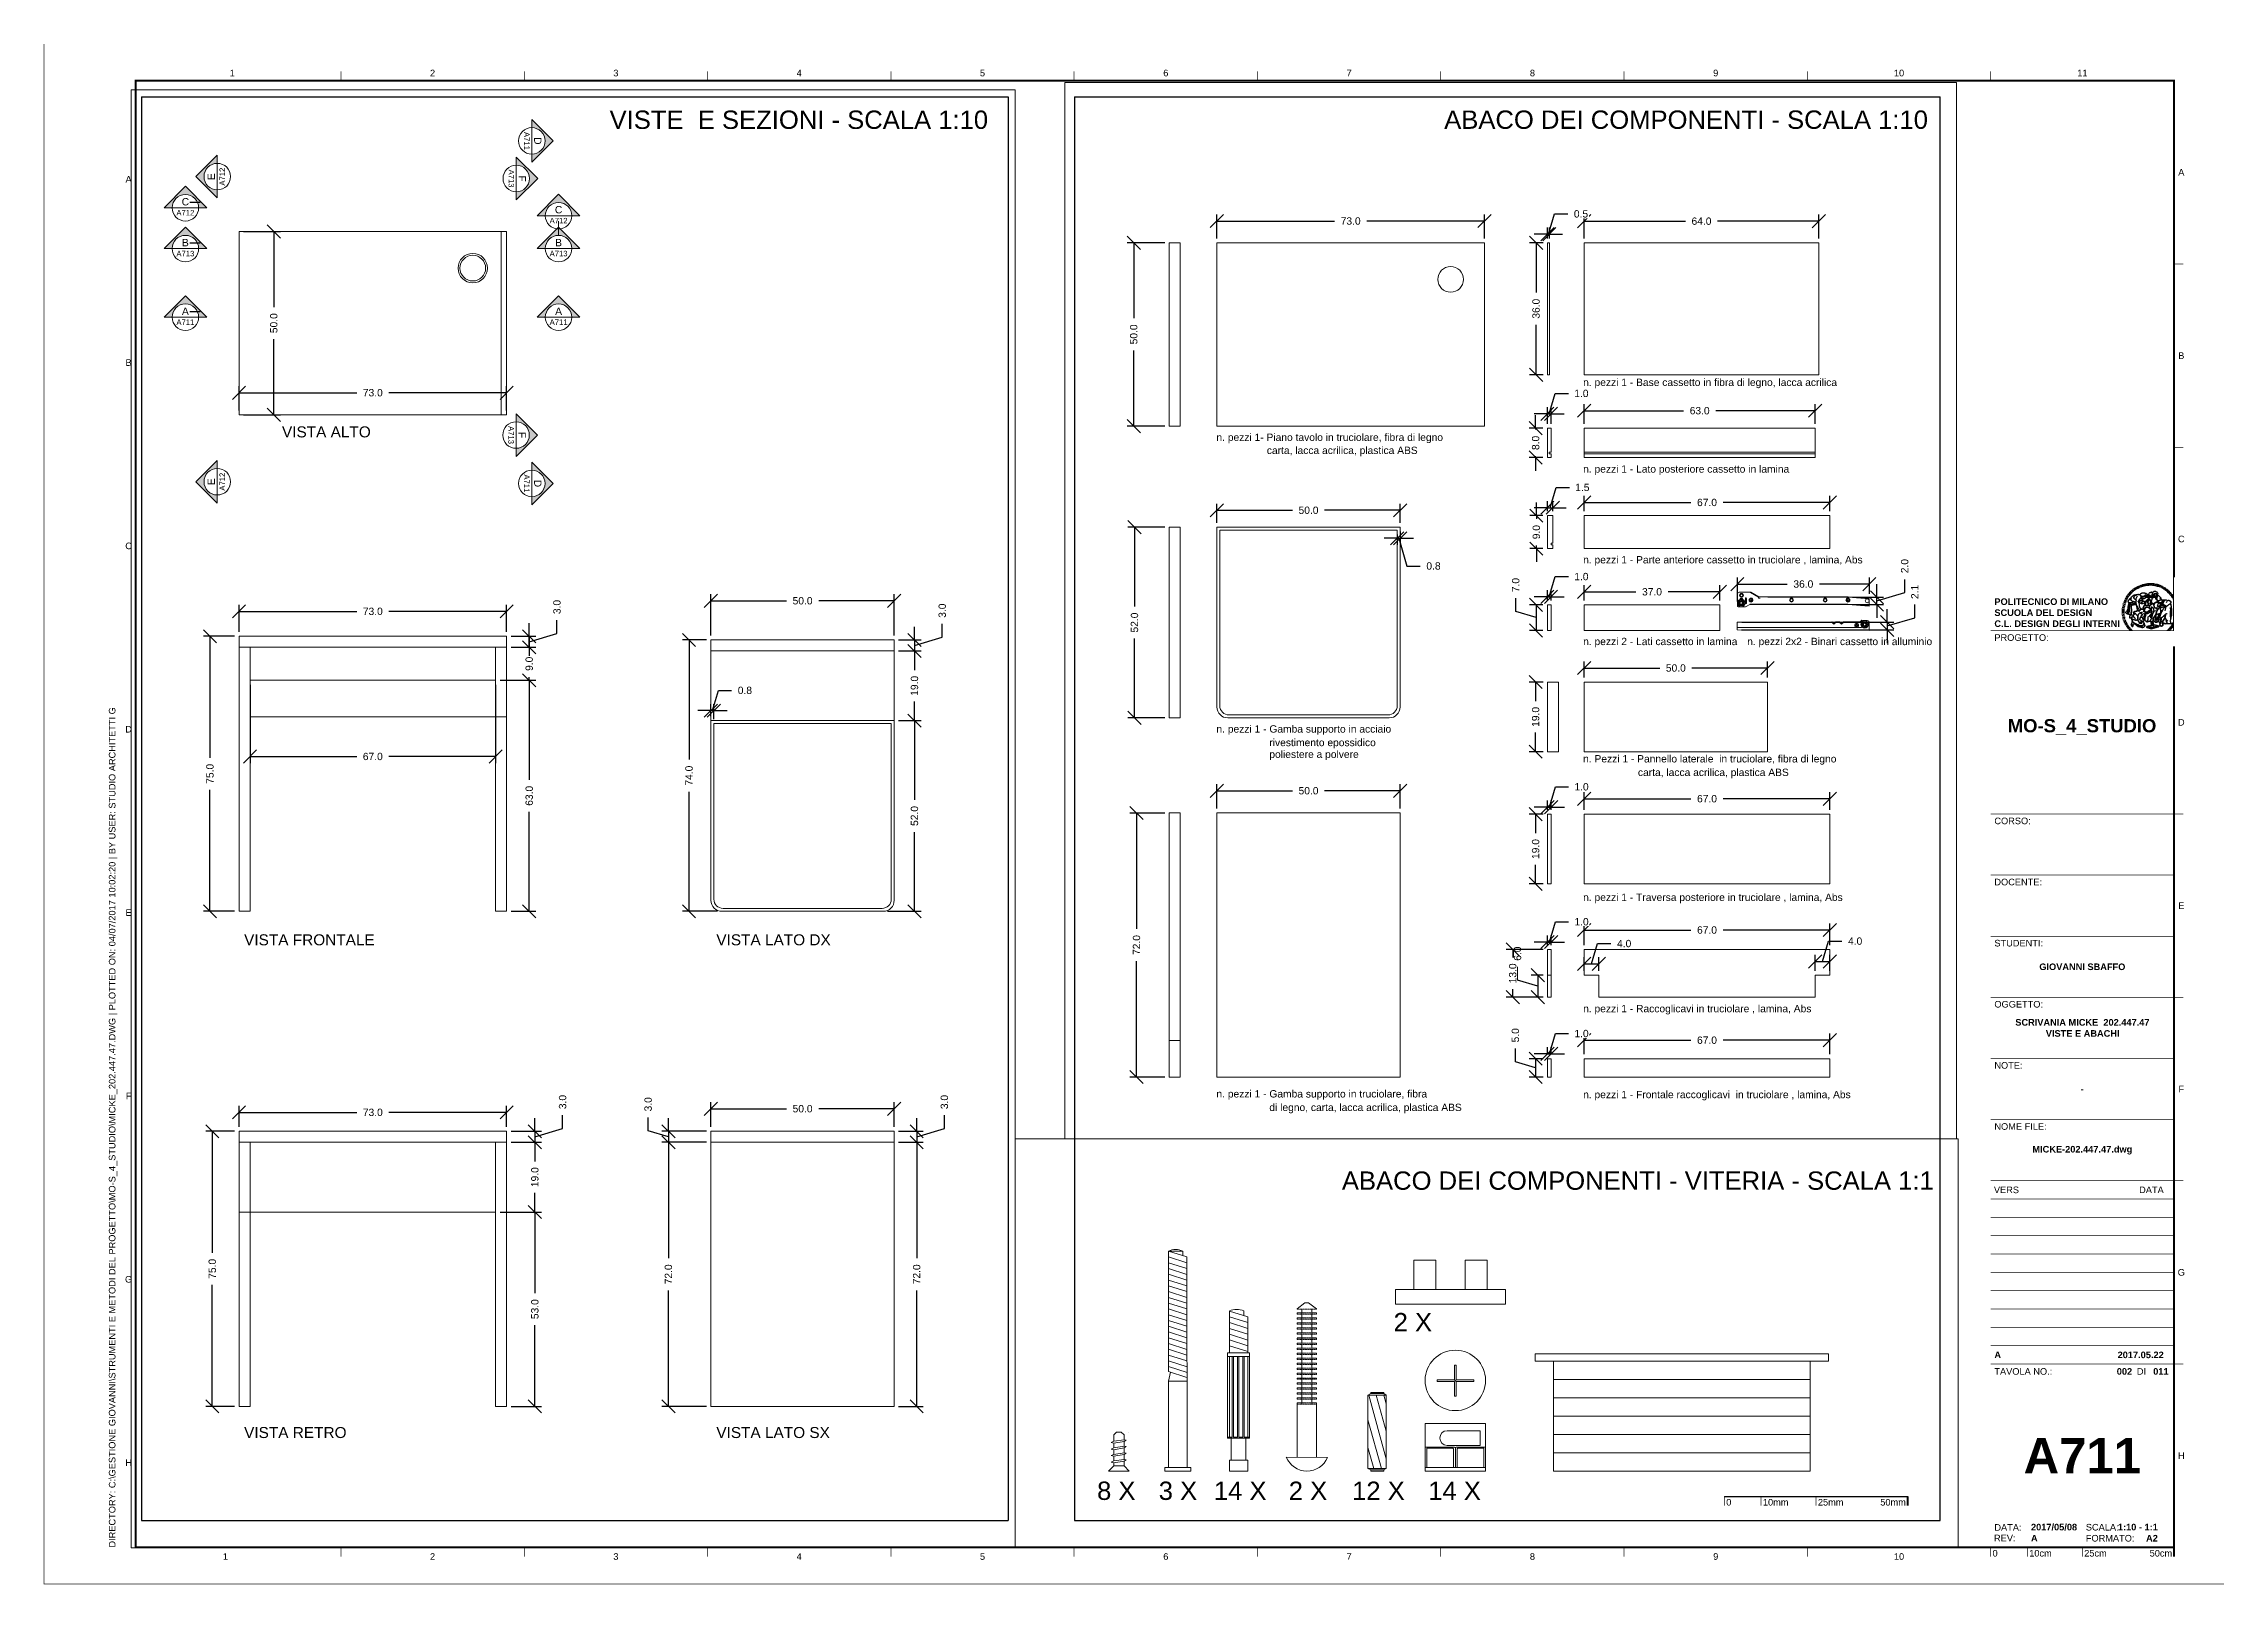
# Paper-space layout 'A711' of a CAD drawing. Header units: millimetres. Extents: x -1 to 594, y 0 to 420.
# The model-space entities are those that its viewports show. They can reach past a viewport. Long polylines and large blocks are cut down to what shows.
import ezdxf
from ezdxf.enums import TextEntityAlignment as Align

# ---------------------------------------------------------------- set-up
doc = ezdxf.new("R2010")
doc.units = ezdxf.units.MM
doc.header["$LTSCALE"] = 100
doc.set_wipeout_variables(frame=1)
doc.linetypes.add('CONTINUA', pattern=[0])
doc.linetypes.add('DASHED2', pattern=[0.375, 0.25, -0.125])
doc.layers.get('0').update_dxf_attribs({"plot": 0})
doc.layers.get('Defpoints').update_dxf_attribs({"linetype": 'CONTINUA'})
for name, color, linetype, lineweight in [('A-ANNO-SYMB', 3, 'Continuous', 18), ('A-FURN', 8, 'Continuous', 18), ('A-PRSP-1', 7, 'Continuous', 40)]:
    doc.layers.add(name, color=color, linetype=linetype, lineweight=lineweight)
for name, color, linetype in [('G-ANNO-LOGO', 3, 'Continuous'), ('G-ANNO-TEXT', 3, 'Continuous'), ('G-ANNO-TTLB', 3, 'Continuous'), ('QUOTE', 6, 'Continuous'), ('TESTI', 8, 'Continuous')]:
    doc.layers.add(name, color=color, linetype=linetype)
doc.layers.add('G-ANNO-NPLT', color=210, linetype='Continuous', plot=False)
doc.styles.add('ARIAL', font='arial.ttf')
doc.styles.add('ARIAL-BOLD', font='')
doc.styles.add('E-ARIAL', font='arial.ttf')
doc.styles.get("Standard").update_dxf_attribs({"font": 'arial.ttf'})
doc.styles.get('ARIAL-BOLD').set_extended_font_data('Arial', bold=True)
doc.dimstyles.new('TICK_36', dxfattribs={"dimtxt": 2, "dimasz": 3.6, "dimexe": 1.8, "dimexo": 1.2, "dimgap": 1.8, "dimtad": 0, "dimdec": 1, "dimzin": 0, "dimdsep": 46, "dimtxsty": 'ARIAL', "dimblk": 'OBLIQUE', "dimcen": 1.8, "dimclrd": 256, "dimclrt": 256, "dimadec": 0, "dimazin": 0, "dimtfac": 1, "dimtdec": 1, "dimtmove": 1, "dimatfit": 3, "dimldrblk": 'OPEN90', "dimfxl": 1, "dimtfill": 1, "dimtolj": 1, "dimtzin": 0, "dimarcsym": 0})

psp = doc.layouts.new('A711')

# ---------------------------------------------------------------- texts
at = {"layer": 'G-ANNO-TEXT', "style": 'ARIAL'}
for s, p in [('1', (50.665, 411.99)), ('2', (105.316, 411.99)), ('3', (155.316, 411.99)), ('4', (205.316, 411.99)), ('5', (255.316, 411.99)), ('6', (305.316, 411.99)), ('7', (355.316, 411.99)), ('8', (405.316, 411.99)), ('9', (455.316, 411.99)), ('10', (505.316, 411.99)), ('11', (555.316, 411.99)), ('A', (22.401, 383.035)), ('A', (582.299, 384.92)), ('B', (22.401, 333.035)), ('B', (582.299, 334.92)), ('C', (582.299, 284.92)), ('C', (22.401, 283.035)), ('D', (22.401, 233.035)), ('D', (582.299, 234.92)), ('E', (582.299, 184.92)), ('E', (22.401, 183.035)), ('F', (22.401, 133.035)), ('F', (582.299, 134.92)), ('G', (22.401, 83.035)), ('G', (582.299, 84.92)), ('H', (582.299, 34.92)), ('H', (22.401, 33.035)), ('1', (48.807, 7.428)), ('2', (105.316, 7.428)), ('3', (155.316, 7.428)), ('4', (205.316, 7.428)), ('5', (255.316, 7.428)), ('6', (305.316, 7.428)), ('7', (355.316, 7.428)), ('8', (405.316, 7.428)), ('9', (455.316, 7.428)), ('10', (505.316, 7.428))]:
    psp.add_text(s, height=1.8, dxfattribs=at).set_placement(p, align=Align.MIDDLE_CENTER)
at = {"layer": 'G-ANNO-TEXT', "insert": (17.02, 9.867), "char_height": 1.8, "attachment_point": 1, "rotation": 90, "style": 'ARIAL'}
psp.add_mtext_dynamic_manual_height_columns('DIRECTORY: C:\\\\GESTIONE GIOVANNI\\\\STRUMENTI E METODI DEL PROGETTO\\\\MO-S_4_STUDIO\\\\MICKE_202.447.47.DWG | PLOTTED ON: 04/07/2017 10:02:20 | BY USER: STUDIO ARCHITETTI G', width=412.209, gutter_width=9, heights=[0], dxfattribs=at)
at = {"layer": 'QUOTE', "color": 20, "linetype": 'CONTINUA', "ltscale": 0.02, "style": 'ARIAL'}
for s, p in [('n. pezzi 1- Piano tavolo in truciolare, fibra di legno', (319.126, 311.653)), ('carta, lacca acrilica, plastica ABS', (332.868, 308.09)), ('n. pezzi 1 - Gamba supporto in acciaio', (319.126, 232.119)), ('poliestere a polvere', (333.554, 225.215)), ('rivestimento epossidico', (333.554, 228.419)), ('n. Pezzi 1 - Pannello laterale  in truciolare, fibra di legno', (419.14, 223.976)), ('carta, lacca acrilica, plastica ABS', (434.091, 220.276)), ('n. pezzi 1 - Traversa posteriore in truciolare , lamina, Abs', (419.147, 186.202)), ('n. pezzi 1 - Raccoglicavi in truciolare , lamina, Abs', (419.147, 155.851)), ('n. pezzi 1 - Gamba supporto in truciolare, fibra ', (319.126, 132.608)), ('di legno, carta, lacca acrilica, plastica ABS', (333.554, 128.908)), ('n. pezzi 1 - Frontale raccoglicavi  in truciolare , lamina, Abs', (419.147, 132.423))]:
    psp.add_text(s, height=2, dxfattribs=at).set_placement(p)
at = {"layer": 'TESTI', "color": 20, "linetype": 'CONTINUA', "ltscale": 0.02, "style": 'ARIAL'}
for s, height, p in [('VISTE  E SEZIONI - SCALA 1:10', 5, (153.596, 396.754)), ('ABACO DEI COMPONENTI - SCALA 1:10', 5, (381.248, 396.771)), ('VISTA ALTO', 3, (64.238, 312.628)), ('VISTA FRONTALE', 3, (53.91, 174.11)), ('VISTA LATO DX', 3, (182.713, 174.11)), ('ABACO DEI COMPONENTI - VITERIA - SCALA 1:1', 5, (353.337, 107.439)), ('2 X', 5, (367.455, 68.842)), ('VISTA RETRO', 3, (53.91, 39.743)), ('VISTA LATO SX', 3, (182.713, 39.743)), ('8 X', 5, (286.567, 22.86)), ('3 X', 5, (303.381, 22.86)), ('14 X', 5, (318.422, 22.86)), ('2 X', 5, (338.848, 22.86)), ('12 X', 5, (356.128, 22.86)), ('14 X', 5, (376.89, 22.86))]:
    psp.add_text(s, height=height, dxfattribs=at).set_placement(p)

msp = doc.modelspace()

# ---------------------------------------------------------------- blocks, each defined once
blk = doc.blocks.new('_Oblique')
at = {"color": 0, "linetype": 'ByBlock', "lineweight": -2}
blk.add_line((-0.5, -0.5), (0.5, 0.5), dxfattribs=at)
blk = doc.blocks.new('*D71')
at = {"layer": 'Defpoints', "color": 0, "linetype": 'CONTINUA', "ltscale": 0.02, "transparency": 16777216}
for p in [(125.52, 265.18), (52.52, 258.38), (125.52, 258.38)]:
    blk.add_point(p, dxfattribs=at)
at = {"layer": 'QUOTE', "color": 0, "linetype": 'CONTINUA', "lineweight": -2, "ltscale": 0.02, "transparency": 16777216}
for p, q in [((52.52, 259.58), (52.52, 266.98)), ((125.52, 259.58), (125.52, 266.98))]:
    blk.add_line(p, q, dxfattribs=at)
at = {"layer": 'QUOTE', "linetype": 'CONTINUA', "lineweight": -2, "ltscale": 0.02, "transparency": 16777216}
for p, q in [((52.52, 265.18), (84.63, 265.18)), ((125.52, 265.18), (93.41, 265.18))]:
    blk.add_line(p, q, dxfattribs=at)
at = {"layer": 'QUOTE', "linetype": 'CONTINUA', "lineweight": -2, "ltscale": 0.02, "transparency": 16777216, "xscale": 3.6, "yscale": 3.6, "zscale": 3.6, "rotation": 180}
blk.add_blockref('_Oblique', (52.52, 265.18), dxfattribs=at)
at = {"layer": 'QUOTE', "linetype": 'CONTINUA', "lineweight": -2, "ltscale": 0.02, "transparency": 16777216, "xscale": 3.6, "yscale": 3.6, "zscale": 3.6}
blk.add_blockref('_Oblique', (125.52, 265.18), dxfattribs=at)
at = {"layer": 'QUOTE', "linetype": 'CONTINUA', "ltscale": 0.02, "transparency": 16777216, "insert": (89.02, 265.18), "char_height": 2, "attachment_point": 5, "style": 'ARIAL', "bg_fill": 3, "box_fill_scale": 1.1, "bg_fill_color": 256, "bg_fill_true_color": 13158600, "bg_fill_transparency": 0}
blk.add_mtext('\\A1;73.0', dxfattribs=at)
blk = doc.blocks.new('_Open90')
at = {"color": 0, "linetype": 'ByBlock', "lineweight": -2}
for p, q in [((0, 0), (-1, 0)), ((-0.5, 0.5), (0, 0)), ((0, 0), (-0.5, -0.5))]:
    blk.add_line(p, q, dxfattribs=at)
blk = doc.blocks.new('*D72')
at = {"layer": 'Defpoints', "color": 0, "linetype": 'CONTINUA', "ltscale": 0.02, "transparency": 16777216}
for p in [(52.52, 258.38), (44.6, 183.38), (52.52, 183.38)]:
    blk.add_point(p, dxfattribs=at)
at = {"layer": 'QUOTE', "color": 0, "linetype": 'CONTINUA', "lineweight": -2, "ltscale": 0.02, "transparency": 16777216}
for p, q in [((51.32, 258.38), (42.8, 258.38)), ((51.32, 183.38), (42.8, 183.38))]:
    blk.add_line(p, q, dxfattribs=at)
at = {"layer": 'QUOTE', "linetype": 'CONTINUA', "lineweight": -2, "ltscale": 0.02, "transparency": 16777216}
for p, q in [((44.6, 258.38), (44.6, 225.27)), ((44.6, 183.38), (44.6, 216.49))]:
    blk.add_line(p, q, dxfattribs=at)
at = {"layer": 'QUOTE', "linetype": 'CONTINUA', "lineweight": -2, "ltscale": 0.02, "transparency": 16777216, "xscale": 3.6, "yscale": 3.6, "zscale": 3.6}
for p, rotation in [((44.6, 258.38), 90), ((44.6, 183.38), 270)]:
    blk.add_blockref('_Oblique', p, dxfattribs=dict(at, rotation=rotation))
at = {"layer": 'QUOTE', "linetype": 'CONTINUA', "ltscale": 0.02, "transparency": 16777216, "insert": (44.6, 220.88), "char_height": 2, "attachment_point": 5, "rotation": 90, "style": 'ARIAL', "bg_fill": 3, "box_fill_scale": 1.1, "bg_fill_color": 256, "bg_fill_true_color": 13158600, "bg_fill_transparency": 0}
blk.add_mtext('\\A1;75.0', dxfattribs=at)
blk = doc.blocks.new('*D73')
at = {"layer": 'Defpoints', "color": 0, "linetype": 'CONTINUA', "ltscale": 0.02, "transparency": 16777216}
for p in [(125.52, 128.55), (52.52, 123.38), (125.52, 123.38)]:
    blk.add_point(p, dxfattribs=at)
at = {"layer": 'QUOTE', "color": 0, "linetype": 'CONTINUA', "lineweight": -2, "ltscale": 0.02, "transparency": 16777216}
for p, q in [((52.52, 124.58), (52.52, 130.35)), ((125.52, 124.58), (125.52, 130.35))]:
    blk.add_line(p, q, dxfattribs=at)
at = {"layer": 'QUOTE', "linetype": 'CONTINUA', "lineweight": -2, "ltscale": 0.02, "transparency": 16777216}
for p, q in [((52.52, 128.55), (84.63, 128.55)), ((125.52, 128.55), (93.41, 128.55))]:
    blk.add_line(p, q, dxfattribs=at)
at = {"layer": 'QUOTE', "linetype": 'CONTINUA', "lineweight": -2, "ltscale": 0.02, "transparency": 16777216, "xscale": 3.6, "yscale": 3.6, "zscale": 3.6, "rotation": 180}
blk.add_blockref('_Oblique', (52.52, 128.55), dxfattribs=at)
at = {"layer": 'QUOTE', "linetype": 'CONTINUA', "lineweight": -2, "ltscale": 0.02, "transparency": 16777216, "xscale": 3.6, "yscale": 3.6, "zscale": 3.6}
blk.add_blockref('_Oblique', (125.52, 128.55), dxfattribs=at)
at = {"layer": 'QUOTE', "linetype": 'CONTINUA', "ltscale": 0.02, "transparency": 16777216, "insert": (89.02, 128.55), "char_height": 2, "attachment_point": 5, "style": 'ARIAL', "bg_fill": 3, "box_fill_scale": 1.1, "bg_fill_color": 256, "bg_fill_true_color": 13158600, "bg_fill_transparency": 0}
blk.add_mtext('\\A1;73.0', dxfattribs=at)
blk = doc.blocks.new('*D74')
at = {"layer": 'Defpoints', "color": 0, "linetype": 'CONTINUA', "ltscale": 0.02, "transparency": 16777216}
for p in [(52.52, 123.38), (45.23, 48.38), (52.52, 48.38)]:
    blk.add_point(p, dxfattribs=at)
at = {"layer": 'QUOTE', "color": 0, "linetype": 'CONTINUA', "lineweight": -2, "ltscale": 0.02, "transparency": 16777216}
for p, q in [((51.32, 123.38), (43.43, 123.38)), ((51.32, 48.38), (43.43, 48.38))]:
    blk.add_line(p, q, dxfattribs=at)
at = {"layer": 'QUOTE', "linetype": 'CONTINUA', "lineweight": -2, "ltscale": 0.02, "transparency": 16777216}
for p, q in [((45.23, 123.38), (45.23, 90.27)), ((45.23, 48.38), (45.23, 81.49))]:
    blk.add_line(p, q, dxfattribs=at)
at = {"layer": 'QUOTE', "linetype": 'CONTINUA', "lineweight": -2, "ltscale": 0.02, "transparency": 16777216, "xscale": 3.6, "yscale": 3.6, "zscale": 3.6}
for p, rotation in [((45.23, 123.38), 90), ((45.23, 48.38), 270)]:
    blk.add_blockref('_Oblique', p, dxfattribs=dict(at, rotation=rotation))
at = {"layer": 'QUOTE', "linetype": 'CONTINUA', "ltscale": 0.02, "transparency": 16777216, "insert": (45.23, 85.88), "char_height": 2, "attachment_point": 5, "rotation": 90, "style": 'ARIAL', "bg_fill": 3, "box_fill_scale": 1.1, "bg_fill_color": 256, "bg_fill_true_color": 13158600, "bg_fill_transparency": 0}
blk.add_mtext('\\A1;75.0', dxfattribs=at)
blk = doc.blocks.new('*D75')
at = {"layer": 'Defpoints', "color": 0, "linetype": 'CONTINUA', "ltscale": 0.02, "transparency": 16777216}
for p in [(125.52, 258.38), (125.52, 255.38), (131.68, 255.38)]:
    blk.add_point(p, dxfattribs=at)
at = {"layer": 'QUOTE', "linetype": 'CONTINUA', "lineweight": -2, "ltscale": 0.02, "transparency": 16777216}
for p, q in [((131.68, 258.38), (131.68, 261.98)), ((139.25, 259.15), (139.25, 262.75)), ((131.68, 256.88), (139.25, 259.15)), ((131.68, 258.38), (131.68, 255.38)), ((131.68, 258.38), (131.68, 255.38)), ((131.68, 255.38), (131.68, 251.78))]:
    blk.add_line(p, q, dxfattribs=at)
at = {"layer": 'QUOTE', "color": 0, "linetype": 'CONTINUA', "lineweight": -2, "ltscale": 0.02, "transparency": 16777216}
for p, q in [((126.72, 258.38), (133.48, 258.38)), ((126.72, 255.38), (133.48, 255.38))]:
    blk.add_line(p, q, dxfattribs=at)
at = {"layer": 'QUOTE', "linetype": 'CONTINUA', "lineweight": -2, "ltscale": 0.02, "transparency": 16777216, "xscale": 3.6, "yscale": 3.6, "zscale": 3.6}
for p, rotation in [((131.68, 258.38), 270), ((131.68, 255.38), 90)]:
    blk.add_blockref('_Oblique', p, dxfattribs=dict(at, rotation=rotation))
at = {"layer": 'QUOTE', "linetype": 'CONTINUA', "ltscale": 0.02, "transparency": 16777216, "insert": (139.25, 266.37), "char_height": 2, "attachment_point": 5, "rotation": 90, "style": 'ARIAL', "bg_fill": 3, "box_fill_scale": 1.1, "bg_fill_color": 256, "bg_fill_true_color": 13158600, "bg_fill_transparency": 0}
blk.add_mtext('\\A1;3.0', dxfattribs=at)
blk = doc.blocks.new('*D76')
at = {"layer": 'Defpoints', "color": 0, "linetype": 'CONTINUA', "ltscale": 0.02, "transparency": 16777216}
for p in [(125.52, 255.38), (122.52, 246.38)]:
    blk.add_point(p, dxfattribs=at)
at = {"layer": 'QUOTE', "linetype": 'CONTINUA', "lineweight": -2, "ltscale": 0.02, "transparency": 16777216}
for p, q in [((131.68, 255.38), (131.68, 258.98)), ((131.68, 255.38), (131.68, 254.5)), ((131.68, 246.38), (131.68, 247.26)), ((131.68, 246.38), (131.68, 242.78))]:
    blk.add_line(p, q, dxfattribs=at)
at = {"layer": 'QUOTE', "color": 0, "linetype": 'CONTINUA', "lineweight": -2, "ltscale": 0.02, "transparency": 16777216}
for p, q in [((126.72, 255.38), (133.48, 255.38)), ((123.72, 246.38), (133.48, 246.38))]:
    blk.add_line(p, q, dxfattribs=at)
at = {"layer": 'QUOTE', "linetype": 'CONTINUA', "lineweight": -2, "ltscale": 0.02, "transparency": 16777216, "xscale": 3.6, "yscale": 3.6, "zscale": 3.6}
for p, rotation in [((131.68, 255.38), 270), ((131.68, 246.38), 90)]:
    blk.add_blockref('_Oblique', p, dxfattribs=dict(at, rotation=rotation))
at = {"layer": 'QUOTE', "linetype": 'CONTINUA', "ltscale": 0.02, "transparency": 16777216, "insert": (131.68, 250.88), "char_height": 2, "attachment_point": 5, "rotation": 90, "style": 'ARIAL', "bg_fill": 3, "box_fill_scale": 1.1, "bg_fill_color": 256, "bg_fill_true_color": 13158600, "bg_fill_transparency": 0}
blk.add_mtext('\\A1;9.0', dxfattribs=at)
at = {"layer": 'Defpoints', "color": 0, "linetype": 'CONTINUA', "ltscale": 0.02, "transparency": 16777216}
blk.add_point((131.68, 246.38), dxfattribs=at)
blk = doc.blocks.new('*D77')
at = {"layer": 'Defpoints', "color": 0, "linetype": 'CONTINUA', "ltscale": 0.02, "transparency": 16777216}
for p in [(122.52, 246.38), (125.52, 183.38), (131.68, 183.38)]:
    blk.add_point(p, dxfattribs=at)
at = {"layer": 'QUOTE', "color": 0, "linetype": 'CONTINUA', "lineweight": -2, "ltscale": 0.02, "transparency": 16777216}
for p, q in [((123.72, 246.38), (133.48, 246.38)), ((126.72, 183.38), (133.48, 183.38))]:
    blk.add_line(p, q, dxfattribs=at)
at = {"layer": 'QUOTE', "linetype": 'CONTINUA', "lineweight": -2, "ltscale": 0.02, "transparency": 16777216}
for p, q in [((131.68, 246.38), (131.68, 219.28)), ((131.68, 183.38), (131.68, 210.48))]:
    blk.add_line(p, q, dxfattribs=at)
at = {"layer": 'QUOTE', "linetype": 'CONTINUA', "lineweight": -2, "ltscale": 0.02, "transparency": 16777216, "xscale": 3.6, "yscale": 3.6, "zscale": 3.6}
for p, rotation in [((131.68, 246.38), 90), ((131.68, 183.38), 270)]:
    blk.add_blockref('_Oblique', p, dxfattribs=dict(at, rotation=rotation))
at = {"layer": 'QUOTE', "linetype": 'CONTINUA', "ltscale": 0.02, "transparency": 16777216, "insert": (131.68, 214.88), "char_height": 2, "attachment_point": 5, "rotation": 90, "style": 'ARIAL', "bg_fill": 3, "box_fill_scale": 1.1, "bg_fill_color": 256, "bg_fill_true_color": 13158600, "bg_fill_transparency": 0}
blk.add_mtext('\\A1;63.0', dxfattribs=at)
blk = doc.blocks.new('*D78')
at = {"layer": 'Defpoints', "color": 0, "linetype": 'CONTINUA', "ltscale": 0.02, "transparency": 16777216}
for p in [(55.52, 246.38), (122.52, 246.38), (122.52, 225.6)]:
    blk.add_point(p, dxfattribs=at)
at = {"layer": 'QUOTE', "color": 0, "linetype": 'CONTINUA', "lineweight": -2, "ltscale": 0.02, "transparency": 16777216}
for p, q in [((55.52, 245.18), (55.52, 223.8)), ((122.52, 245.18), (122.52, 223.8))]:
    blk.add_line(p, q, dxfattribs=at)
at = {"layer": 'QUOTE', "linetype": 'CONTINUA', "lineweight": -2, "ltscale": 0.02, "transparency": 16777216}
for p, q in [((55.52, 225.6), (84.62, 225.6)), ((122.52, 225.6), (93.42, 225.6))]:
    blk.add_line(p, q, dxfattribs=at)
at = {"layer": 'QUOTE', "linetype": 'CONTINUA', "lineweight": -2, "ltscale": 0.02, "transparency": 16777216, "xscale": 3.6, "yscale": 3.6, "zscale": 3.6, "rotation": 180}
blk.add_blockref('_Oblique', (55.52, 225.6), dxfattribs=at)
at = {"layer": 'QUOTE', "linetype": 'CONTINUA', "lineweight": -2, "ltscale": 0.02, "transparency": 16777216, "xscale": 3.6, "yscale": 3.6, "zscale": 3.6}
blk.add_blockref('_Oblique', (122.52, 225.6), dxfattribs=at)
at = {"layer": 'QUOTE', "linetype": 'CONTINUA', "ltscale": 0.02, "transparency": 16777216, "insert": (89.02, 225.6), "char_height": 2, "attachment_point": 5, "style": 'ARIAL', "bg_fill": 3, "box_fill_scale": 1.1, "bg_fill_color": 256, "bg_fill_true_color": 13158600, "bg_fill_transparency": 0}
blk.add_mtext('\\A1;67.0', dxfattribs=at)
blk = doc.blocks.new('*D79')
at = {"layer": 'Defpoints', "color": 0, "linetype": 'CONTINUA', "ltscale": 0.02, "transparency": 16777216}
for p in [(231.24, 257.38), (231.24, 254.38), (236.77, 254.38)]:
    blk.add_point(p, dxfattribs=at)
at = {"layer": 'QUOTE', "linetype": 'CONTINUA', "lineweight": -2, "ltscale": 0.02, "transparency": 16777216}
for p, q in [((244.34, 258.15), (244.34, 261.75)), ((236.77, 257.38), (236.77, 260.98)), ((236.77, 255.88), (244.34, 258.15)), ((236.77, 257.38), (236.77, 254.38)), ((236.77, 257.38), (236.77, 254.38)), ((236.77, 254.38), (236.77, 250.78))]:
    blk.add_line(p, q, dxfattribs=at)
at = {"layer": 'QUOTE', "color": 0, "linetype": 'CONTINUA', "lineweight": -2, "ltscale": 0.02, "transparency": 16777216}
for p, q in [((232.44, 257.38), (238.57, 257.38)), ((232.44, 254.38), (238.57, 254.38))]:
    blk.add_line(p, q, dxfattribs=at)
at = {"layer": 'QUOTE', "linetype": 'CONTINUA', "lineweight": -2, "ltscale": 0.02, "transparency": 16777216, "xscale": 3.6, "yscale": 3.6, "zscale": 3.6}
for p, rotation in [((236.77, 257.38), 270), ((236.77, 254.38), 90)]:
    blk.add_blockref('_Oblique', p, dxfattribs=dict(at, rotation=rotation))
at = {"layer": 'QUOTE', "linetype": 'CONTINUA', "ltscale": 0.02, "transparency": 16777216, "insert": (244.34, 265.37), "char_height": 2, "attachment_point": 5, "rotation": 90, "style": 'ARIAL', "bg_fill": 3, "box_fill_scale": 1.1, "bg_fill_color": 256, "bg_fill_true_color": 13158600, "bg_fill_transparency": 0}
blk.add_mtext('\\A1;3.0', dxfattribs=at)
blk = doc.blocks.new('*D80')
at = {"layer": 'Defpoints', "color": 0, "linetype": 'CONTINUA', "ltscale": 0.02, "transparency": 16777216}
for p in [(231.24, 254.38), (231.24, 235.38), (236.77, 235.38)]:
    blk.add_point(p, dxfattribs=at)
at = {"layer": 'QUOTE', "color": 0, "linetype": 'CONTINUA', "lineweight": -2, "ltscale": 0.02, "transparency": 16777216}
for p, q in [((232.44, 254.38), (238.57, 254.38)), ((232.44, 235.38), (238.57, 235.38))]:
    blk.add_line(p, q, dxfattribs=at)
at = {"layer": 'QUOTE', "linetype": 'CONTINUA', "lineweight": -2, "ltscale": 0.02, "transparency": 16777216}
for p, q in [((236.77, 254.38), (236.77, 249.18)), ((236.77, 235.38), (236.77, 240.58))]:
    blk.add_line(p, q, dxfattribs=at)
at = {"layer": 'QUOTE', "linetype": 'CONTINUA', "lineweight": -2, "ltscale": 0.02, "transparency": 16777216, "xscale": 3.6, "yscale": 3.6, "zscale": 3.6}
for p, rotation in [((236.77, 254.38), 90), ((236.77, 235.38), 270)]:
    blk.add_blockref('_Oblique', p, dxfattribs=dict(at, rotation=rotation))
at = {"layer": 'QUOTE', "linetype": 'CONTINUA', "ltscale": 0.02, "transparency": 16777216, "insert": (236.77, 244.88), "char_height": 2, "attachment_point": 5, "rotation": 90, "style": 'ARIAL', "bg_fill": 3, "box_fill_scale": 1.1, "bg_fill_color": 256, "bg_fill_true_color": 13158600, "bg_fill_transparency": 0}
blk.add_mtext('\\A1;19.0', dxfattribs=at)
blk = doc.blocks.new('*D81')
at = {"layer": 'Defpoints', "color": 0, "linetype": 'CONTINUA', "ltscale": 0.02, "transparency": 16777216}
for p in [(231.24, 235.38), (228.24, 183.38), (236.77, 183.38)]:
    blk.add_point(p, dxfattribs=at)
at = {"layer": 'QUOTE', "color": 0, "linetype": 'CONTINUA', "lineweight": -2, "ltscale": 0.02, "transparency": 16777216}
for p, q in [((232.44, 235.38), (238.57, 235.38)), ((229.44, 183.38), (238.57, 183.38))]:
    blk.add_line(p, q, dxfattribs=at)
at = {"layer": 'QUOTE', "linetype": 'CONTINUA', "lineweight": -2, "ltscale": 0.02, "transparency": 16777216}
for p, q in [((236.77, 235.38), (236.77, 213.77)), ((236.77, 183.38), (236.77, 204.99))]:
    blk.add_line(p, q, dxfattribs=at)
at = {"layer": 'QUOTE', "linetype": 'CONTINUA', "lineweight": -2, "ltscale": 0.02, "transparency": 16777216, "xscale": 3.6, "yscale": 3.6, "zscale": 3.6}
for p, rotation in [((236.77, 235.38), 90), ((236.77, 183.38), 270)]:
    blk.add_blockref('_Oblique', p, dxfattribs=dict(at, rotation=rotation))
at = {"layer": 'QUOTE', "linetype": 'CONTINUA', "ltscale": 0.02, "transparency": 16777216, "insert": (236.77, 209.38), "char_height": 2, "attachment_point": 5, "rotation": 90, "style": 'ARIAL', "bg_fill": 3, "box_fill_scale": 1.1, "bg_fill_color": 256, "bg_fill_true_color": 13158600, "bg_fill_transparency": 0}
blk.add_mtext('\\A1;52.0', dxfattribs=at)
blk = doc.blocks.new('*D82')
at = {"layer": 'Defpoints', "color": 0, "linetype": 'CONTINUA', "ltscale": 0.02, "transparency": 16777216}
for p in [(231.24, 129.54), (181.24, 123.38), (231.24, 123.38)]:
    blk.add_point(p, dxfattribs=at)
at = {"layer": 'QUOTE', "color": 0, "linetype": 'CONTINUA', "lineweight": -2, "ltscale": 0.02, "transparency": 16777216}
for p, q in [((181.24, 124.58), (181.24, 131.34)), ((231.24, 124.58), (231.24, 131.34))]:
    blk.add_line(p, q, dxfattribs=at)
at = {"layer": 'QUOTE', "linetype": 'CONTINUA', "lineweight": -2, "ltscale": 0.02, "transparency": 16777216}
for p, q in [((181.24, 129.54), (201.84, 129.54)), ((231.24, 129.54), (210.63, 129.54))]:
    blk.add_line(p, q, dxfattribs=at)
at = {"layer": 'QUOTE', "linetype": 'CONTINUA', "lineweight": -2, "ltscale": 0.02, "transparency": 16777216, "xscale": 3.6, "yscale": 3.6, "zscale": 3.6, "rotation": 180}
blk.add_blockref('_Oblique', (181.24, 129.54), dxfattribs=at)
at = {"layer": 'QUOTE', "linetype": 'CONTINUA', "lineweight": -2, "ltscale": 0.02, "transparency": 16777216, "xscale": 3.6, "yscale": 3.6, "zscale": 3.6}
blk.add_blockref('_Oblique', (231.24, 129.54), dxfattribs=at)
at = {"layer": 'QUOTE', "linetype": 'CONTINUA', "ltscale": 0.02, "transparency": 16777216, "insert": (206.24, 129.54), "char_height": 2, "attachment_point": 5, "style": 'ARIAL', "bg_fill": 3, "box_fill_scale": 1.1, "bg_fill_color": 256, "bg_fill_true_color": 13158600, "bg_fill_transparency": 0}
blk.add_mtext('\\A1;50.0', dxfattribs=at)
blk = doc.blocks.new('*D83')
at = {"layer": 'Defpoints', "color": 0, "linetype": 'CONTINUA', "ltscale": 0.02, "transparency": 16777216}
for p in [(231.24, 123.38), (231.24, 120.38), (237.36, 120.38)]:
    blk.add_point(p, dxfattribs=at)
at = {"layer": 'QUOTE', "linetype": 'CONTINUA', "lineweight": -2, "ltscale": 0.02, "transparency": 16777216}
for p, q in [((237.36, 123.38), (237.36, 126.98)), ((244.92, 124.15), (244.92, 127.75)), ((237.36, 121.88), (244.92, 124.15)), ((237.36, 123.38), (237.36, 120.38)), ((237.36, 123.38), (237.36, 120.38)), ((237.36, 120.38), (237.36, 116.78))]:
    blk.add_line(p, q, dxfattribs=at)
at = {"layer": 'QUOTE', "color": 0, "linetype": 'CONTINUA', "lineweight": -2, "ltscale": 0.02, "transparency": 16777216}
for p, q in [((232.44, 123.38), (239.16, 123.38)), ((232.44, 120.38), (239.16, 120.38))]:
    blk.add_line(p, q, dxfattribs=at)
at = {"layer": 'QUOTE', "linetype": 'CONTINUA', "lineweight": -2, "ltscale": 0.02, "transparency": 16777216, "xscale": 3.6, "yscale": 3.6, "zscale": 3.6}
for p, rotation in [((237.36, 123.38), 270), ((237.36, 120.38), 90)]:
    blk.add_blockref('_Oblique', p, dxfattribs=dict(at, rotation=rotation))
at = {"layer": 'QUOTE', "linetype": 'CONTINUA', "ltscale": 0.02, "transparency": 16777216, "insert": (244.92, 131.37), "char_height": 2, "attachment_point": 5, "rotation": 90, "style": 'ARIAL', "bg_fill": 3, "box_fill_scale": 1.1, "bg_fill_color": 256, "bg_fill_true_color": 13158600, "bg_fill_transparency": 0}
blk.add_mtext('\\A1;3.0', dxfattribs=at)
blk = doc.blocks.new('*D84')
at = {"layer": 'Defpoints', "color": 0, "linetype": 'CONTINUA', "ltscale": 0.02, "transparency": 16777216}
for p in [(231.24, 120.38), (231.24, 48.38), (237.36, 48.38)]:
    blk.add_point(p, dxfattribs=at)
at = {"layer": 'QUOTE', "color": 0, "linetype": 'CONTINUA', "lineweight": -2, "ltscale": 0.02, "transparency": 16777216}
for p, q in [((232.44, 120.38), (239.16, 120.38)), ((232.44, 48.38), (239.16, 48.38))]:
    blk.add_line(p, q, dxfattribs=at)
at = {"layer": 'QUOTE', "linetype": 'CONTINUA', "lineweight": -2, "ltscale": 0.02, "transparency": 16777216}
for p, q in [((237.36, 120.38), (237.36, 88.77)), ((237.36, 48.38), (237.36, 79.99))]:
    blk.add_line(p, q, dxfattribs=at)
at = {"layer": 'QUOTE', "linetype": 'CONTINUA', "lineweight": -2, "ltscale": 0.02, "transparency": 16777216, "xscale": 3.6, "yscale": 3.6, "zscale": 3.6}
for p, rotation in [((237.36, 120.38), 90), ((237.36, 48.38), 270)]:
    blk.add_blockref('_Oblique', p, dxfattribs=dict(at, rotation=rotation))
at = {"layer": 'QUOTE', "linetype": 'CONTINUA', "ltscale": 0.02, "transparency": 16777216, "insert": (237.36, 84.38), "char_height": 2, "attachment_point": 5, "rotation": 90, "style": 'ARIAL', "bg_fill": 3, "box_fill_scale": 1.1, "bg_fill_color": 256, "bg_fill_true_color": 13158600, "bg_fill_transparency": 0}
blk.add_mtext('\\A1;72.0', dxfattribs=at)
blk = doc.blocks.new('*D85')
at = {"layer": 'Defpoints', "color": 0, "linetype": 'CONTINUA', "ltscale": 0.02, "transparency": 16777216}
for p in [(181.24, 238.11), (181.24, 235.38), (182.04, 234.58)]:
    blk.add_point(p, dxfattribs=at)
at = {"layer": 'QUOTE', "linetype": 'CONTINUA', "lineweight": -2, "ltscale": 0.02, "transparency": 16777216}
for p, q in [((181.24, 238.11), (177.64, 238.11)), ((182.04, 238.11), (181.24, 238.11)), ((182.04, 238.11), (181.24, 238.11)), ((181.64, 238.11), (183.29, 243.63)), ((182.04, 238.11), (185.64, 238.11)), ((183.29, 243.63), (186.89, 243.63))]:
    blk.add_line(p, q, dxfattribs=at)
at = {"layer": 'QUOTE', "color": 0, "linetype": 'CONTINUA', "lineweight": -2, "ltscale": 0.02, "transparency": 16777216}
for p, q in [((181.24, 236.58), (181.24, 239.91)), ((182.04, 235.78), (182.04, 239.91))]:
    blk.add_line(p, q, dxfattribs=at)
at = {"layer": 'QUOTE', "linetype": 'CONTINUA', "lineweight": -2, "ltscale": 0.02, "transparency": 16777216, "xscale": 3.6, "yscale": 3.6, "zscale": 3.6}
blk.add_blockref('_Oblique', (181.24, 238.11), dxfattribs=at)
at = {"layer": 'QUOTE', "linetype": 'CONTINUA', "lineweight": -2, "ltscale": 0.02, "transparency": 16777216, "xscale": 3.6, "yscale": 3.6, "zscale": 3.6, "rotation": 180}
blk.add_blockref('_Oblique', (182.04, 238.11), dxfattribs=at)
at = {"layer": 'QUOTE', "linetype": 'CONTINUA', "ltscale": 0.02, "transparency": 16777216, "insert": (190.51, 243.63), "char_height": 2, "attachment_point": 5, "style": 'ARIAL', "bg_fill": 3, "box_fill_scale": 1.1, "bg_fill_color": 256, "bg_fill_true_color": 13158600, "bg_fill_transparency": 0}
blk.add_mtext('\\A1;0.8', dxfattribs=at)
blk = doc.blocks.new('*D86')
at = {"layer": 'Defpoints', "color": 0, "linetype": 'CONTINUA', "ltscale": 0.02, "transparency": 16777216}
for p in [(125.52, 123.38), (125.52, 120.38), (133.22, 120.38)]:
    blk.add_point(p, dxfattribs=at)
at = {"layer": 'QUOTE', "linetype": 'CONTINUA', "lineweight": -2, "ltscale": 0.02, "transparency": 16777216}
for p, q in [((133.22, 123.38), (133.22, 126.98)), ((140.79, 124.15), (140.79, 127.75)), ((133.22, 121.88), (140.79, 124.15)), ((133.22, 123.38), (133.22, 120.38)), ((133.22, 123.38), (133.22, 120.38)), ((133.22, 120.38), (133.22, 116.78))]:
    blk.add_line(p, q, dxfattribs=at)
at = {"layer": 'QUOTE', "color": 0, "linetype": 'CONTINUA', "lineweight": -2, "ltscale": 0.02, "transparency": 16777216}
for p, q in [((126.72, 123.38), (135.02, 123.38)), ((126.72, 120.38), (135.02, 120.38))]:
    blk.add_line(p, q, dxfattribs=at)
at = {"layer": 'QUOTE', "linetype": 'CONTINUA', "lineweight": -2, "ltscale": 0.02, "transparency": 16777216, "xscale": 3.6, "yscale": 3.6, "zscale": 3.6}
for p, rotation in [((133.22, 123.38), 270), ((133.22, 120.38), 90)]:
    blk.add_blockref('_Oblique', p, dxfattribs=dict(at, rotation=rotation))
at = {"layer": 'QUOTE', "linetype": 'CONTINUA', "ltscale": 0.02, "transparency": 16777216, "insert": (140.79, 131.37), "char_height": 2, "attachment_point": 5, "rotation": 90, "style": 'ARIAL', "bg_fill": 3, "box_fill_scale": 1.1, "bg_fill_color": 256, "bg_fill_true_color": 13158600, "bg_fill_transparency": 0}
blk.add_mtext('\\A1;3.0', dxfattribs=at)
blk = doc.blocks.new('*D87')
at = {"layer": 'Defpoints', "color": 0, "linetype": 'CONTINUA', "ltscale": 0.02, "transparency": 16777216}
for p in [(125.52, 120.38), (122.52, 101.38), (133.22, 101.38)]:
    blk.add_point(p, dxfattribs=at)
at = {"layer": 'QUOTE', "color": 0, "linetype": 'CONTINUA', "lineweight": -2, "ltscale": 0.02, "transparency": 16777216}
for p, q in [((126.72, 120.38), (135.02, 120.38)), ((123.72, 101.38), (135.02, 101.38))]:
    blk.add_line(p, q, dxfattribs=at)
at = {"layer": 'QUOTE', "linetype": 'CONTINUA', "lineweight": -2, "ltscale": 0.02, "transparency": 16777216}
for p, q in [((133.22, 120.38), (133.22, 115.18)), ((133.22, 101.38), (133.22, 106.58))]:
    blk.add_line(p, q, dxfattribs=at)
at = {"layer": 'QUOTE', "linetype": 'CONTINUA', "lineweight": -2, "ltscale": 0.02, "transparency": 16777216, "xscale": 3.6, "yscale": 3.6, "zscale": 3.6}
for p, rotation in [((133.22, 120.38), 90), ((133.22, 101.38), 270)]:
    blk.add_blockref('_Oblique', p, dxfattribs=dict(at, rotation=rotation))
at = {"layer": 'QUOTE', "linetype": 'CONTINUA', "ltscale": 0.02, "transparency": 16777216, "insert": (133.22, 110.88), "char_height": 2, "attachment_point": 5, "rotation": 90, "style": 'ARIAL', "bg_fill": 3, "box_fill_scale": 1.1, "bg_fill_color": 256, "bg_fill_true_color": 13158600, "bg_fill_transparency": 0}
blk.add_mtext('\\A1;19.0', dxfattribs=at)
blk = doc.blocks.new('*D88')
at = {"layer": 'Defpoints', "color": 0, "linetype": 'CONTINUA', "ltscale": 0.02, "transparency": 16777216}
for p in [(122.52, 101.38), (125.52, 48.38), (133.22, 48.38)]:
    blk.add_point(p, dxfattribs=at)
at = {"layer": 'QUOTE', "color": 0, "linetype": 'CONTINUA', "lineweight": -2, "ltscale": 0.02, "transparency": 16777216}
for p, q in [((123.72, 101.38), (135.02, 101.38)), ((126.72, 48.38), (135.02, 48.38))]:
    blk.add_line(p, q, dxfattribs=at)
at = {"layer": 'QUOTE', "linetype": 'CONTINUA', "lineweight": -2, "ltscale": 0.02, "transparency": 16777216}
for p, q in [((133.22, 101.38), (133.22, 79.27)), ((133.22, 48.38), (133.22, 70.49))]:
    blk.add_line(p, q, dxfattribs=at)
at = {"layer": 'QUOTE', "linetype": 'CONTINUA', "lineweight": -2, "ltscale": 0.02, "transparency": 16777216, "xscale": 3.6, "yscale": 3.6, "zscale": 3.6}
for p, rotation in [((133.22, 101.38), 90), ((133.22, 48.38), 270)]:
    blk.add_blockref('_Oblique', p, dxfattribs=dict(at, rotation=rotation))
at = {"layer": 'QUOTE', "linetype": 'CONTINUA', "ltscale": 0.02, "transparency": 16777216, "insert": (133.22, 74.88), "char_height": 2, "attachment_point": 5, "rotation": 90, "style": 'ARIAL', "bg_fill": 3, "box_fill_scale": 1.1, "bg_fill_color": 256, "bg_fill_true_color": 13158600, "bg_fill_transparency": 0}
blk.add_mtext('\\A1;53.0', dxfattribs=at)
blk = doc.blocks.new('*D89')
at = {"layer": 'Defpoints', "color": 0, "linetype": 'CONTINUA', "ltscale": 0.02, "transparency": 16777216}
for p in [(169.65, 120.38), (181.24, 123.38), (181.24, 120.38)]:
    blk.add_point(p, dxfattribs=at)
at = {"layer": 'QUOTE', "linetype": 'CONTINUA', "lineweight": -2, "ltscale": 0.02, "transparency": 16777216}
for p, q in [((164.12, 123.54), (164.12, 127.14)), ((169.65, 123.38), (169.65, 126.98)), ((169.65, 121.88), (164.12, 123.54)), ((169.65, 123.38), (169.65, 120.38)), ((169.65, 123.38), (169.65, 120.38)), ((169.65, 120.38), (169.65, 116.78))]:
    blk.add_line(p, q, dxfattribs=at)
at = {"layer": 'QUOTE', "color": 0, "linetype": 'CONTINUA', "lineweight": -2, "ltscale": 0.02, "transparency": 16777216}
for p, q in [((180.04, 123.38), (167.85, 123.38)), ((180.04, 120.38), (167.85, 120.38))]:
    blk.add_line(p, q, dxfattribs=at)
at = {"layer": 'QUOTE', "linetype": 'CONTINUA', "lineweight": -2, "ltscale": 0.02, "transparency": 16777216, "xscale": 3.6, "yscale": 3.6, "zscale": 3.6}
for p, rotation in [((169.65, 123.38), 270), ((169.65, 120.38), 90)]:
    blk.add_blockref('_Oblique', p, dxfattribs=dict(at, rotation=rotation))
at = {"layer": 'QUOTE', "linetype": 'CONTINUA', "ltscale": 0.02, "transparency": 16777216, "insert": (164.12, 130.75), "char_height": 2, "attachment_point": 5, "rotation": 90, "style": 'ARIAL', "bg_fill": 3, "box_fill_scale": 1.1, "bg_fill_color": 256, "bg_fill_true_color": 13158600, "bg_fill_transparency": 0}
blk.add_mtext('\\A1;3.0', dxfattribs=at)
blk = doc.blocks.new('*D90')
at = {"layer": 'Defpoints', "color": 0, "linetype": 'CONTINUA', "ltscale": 0.02, "transparency": 16777216}
for p in [(181.24, 120.38), (169.65, 48.38), (181.24, 48.38)]:
    blk.add_point(p, dxfattribs=at)
at = {"layer": 'QUOTE', "color": 0, "linetype": 'CONTINUA', "lineweight": -2, "ltscale": 0.02, "transparency": 16777216}
for p, q in [((180.04, 120.38), (167.85, 120.38)), ((180.04, 48.38), (167.85, 48.38))]:
    blk.add_line(p, q, dxfattribs=at)
at = {"layer": 'QUOTE', "linetype": 'CONTINUA', "lineweight": -2, "ltscale": 0.02, "transparency": 16777216}
for p, q in [((169.65, 120.38), (169.65, 88.77)), ((169.65, 48.38), (169.65, 79.99))]:
    blk.add_line(p, q, dxfattribs=at)
at = {"layer": 'QUOTE', "linetype": 'CONTINUA', "lineweight": -2, "ltscale": 0.02, "transparency": 16777216, "xscale": 3.6, "yscale": 3.6, "zscale": 3.6}
for p, rotation in [((169.65, 120.38), 90), ((169.65, 48.38), 270)]:
    blk.add_blockref('_Oblique', p, dxfattribs=dict(at, rotation=rotation))
at = {"layer": 'QUOTE', "linetype": 'CONTINUA', "ltscale": 0.02, "transparency": 16777216, "insert": (169.65, 84.38), "char_height": 2, "attachment_point": 5, "rotation": 90, "style": 'ARIAL', "bg_fill": 3, "box_fill_scale": 1.1, "bg_fill_color": 256, "bg_fill_true_color": 13158600, "bg_fill_transparency": 0}
blk.add_mtext('\\A1;72.0', dxfattribs=at)
blk = doc.blocks.new('*D91')
at = {"layer": 'Defpoints', "color": 0, "linetype": 'CONTINUA', "ltscale": 0.02, "transparency": 16777216}
for p in [(392.24, 371.63), (319.24, 365.71), (392.24, 365.71)]:
    blk.add_point(p, dxfattribs=at)
at = {"layer": 'QUOTE', "color": 0, "linetype": 'CONTINUA', "lineweight": -2, "ltscale": 0.02, "transparency": 16777216}
for p, q in [((319.24, 366.91), (319.24, 373.43)), ((392.24, 366.91), (392.24, 373.43))]:
    blk.add_line(p, q, dxfattribs=at)
at = {"layer": 'QUOTE', "linetype": 'CONTINUA', "lineweight": -2, "ltscale": 0.02, "transparency": 16777216}
for p, q in [((319.24, 371.63), (351.35, 371.63)), ((392.24, 371.63), (360.12, 371.63))]:
    blk.add_line(p, q, dxfattribs=at)
at = {"layer": 'QUOTE', "linetype": 'CONTINUA', "lineweight": -2, "ltscale": 0.02, "transparency": 16777216, "xscale": 3.6, "yscale": 3.6, "zscale": 3.6, "rotation": 180}
blk.add_blockref('_Oblique', (319.24, 371.63), dxfattribs=at)
at = {"layer": 'QUOTE', "linetype": 'CONTINUA', "lineweight": -2, "ltscale": 0.02, "transparency": 16777216, "xscale": 3.6, "yscale": 3.6, "zscale": 3.6}
blk.add_blockref('_Oblique', (392.24, 371.63), dxfattribs=at)
at = {"layer": 'QUOTE', "linetype": 'CONTINUA', "ltscale": 0.02, "transparency": 16777216, "insert": (355.74, 371.63), "char_height": 2, "attachment_point": 5, "style": 'ARIAL', "bg_fill": 3, "box_fill_scale": 1.1, "bg_fill_color": 256, "bg_fill_true_color": 13158600, "bg_fill_transparency": 0}
blk.add_mtext('\\A1;73.0', dxfattribs=at)
blk = doc.blocks.new('*D92')
at = {"layer": 'Defpoints', "color": 0, "linetype": 'CONTINUA', "ltscale": 0.02, "transparency": 16777216}
for p in [(306.24, 365.71), (296.57, 315.71), (306.24, 315.71)]:
    blk.add_point(p, dxfattribs=at)
at = {"layer": 'QUOTE', "color": 0, "linetype": 'CONTINUA', "lineweight": -2, "ltscale": 0.02, "transparency": 16777216}
for p, q in [((305.04, 365.71), (294.77, 365.71)), ((305.04, 315.71), (294.77, 315.71))]:
    blk.add_line(p, q, dxfattribs=at)
at = {"layer": 'QUOTE', "linetype": 'CONTINUA', "lineweight": -2, "ltscale": 0.02, "transparency": 16777216}
for p, q in [((296.57, 365.71), (296.57, 345.1)), ((296.57, 315.71), (296.57, 336.31))]:
    blk.add_line(p, q, dxfattribs=at)
at = {"layer": 'QUOTE', "linetype": 'CONTINUA', "lineweight": -2, "ltscale": 0.02, "transparency": 16777216, "xscale": 3.6, "yscale": 3.6, "zscale": 3.6}
for p, rotation in [((296.57, 365.71), 90), ((296.57, 315.71), 270)]:
    blk.add_blockref('_Oblique', p, dxfattribs=dict(at, rotation=rotation))
at = {"layer": 'QUOTE', "linetype": 'CONTINUA', "ltscale": 0.02, "transparency": 16777216, "insert": (296.57, 340.71), "char_height": 2, "attachment_point": 5, "rotation": 90, "style": 'ARIAL', "bg_fill": 3, "box_fill_scale": 1.1, "bg_fill_color": 256, "bg_fill_true_color": 13158600, "bg_fill_transparency": 0}
blk.add_mtext('\\A1;50.0', dxfattribs=at)
blk = doc.blocks.new('*D93')
at = {"layer": 'Defpoints', "color": 0, "linetype": 'CONTINUA', "ltscale": 0.02, "transparency": 16777216}
for p in [(306.24, 288.13), (296.78, 236.13), (306.24, 236.13)]:
    blk.add_point(p, dxfattribs=at)
at = {"layer": 'QUOTE', "color": 0, "linetype": 'CONTINUA', "lineweight": -2, "ltscale": 0.02, "transparency": 16777216}
for p, q in [((305.04, 288.13), (294.98, 288.13)), ((305.04, 236.13), (294.98, 236.13))]:
    blk.add_line(p, q, dxfattribs=at)
at = {"layer": 'QUOTE', "linetype": 'CONTINUA', "lineweight": -2, "ltscale": 0.02, "transparency": 16777216}
for p, q in [((296.78, 288.13), (296.78, 266.53)), ((296.78, 236.13), (296.78, 257.74))]:
    blk.add_line(p, q, dxfattribs=at)
at = {"layer": 'QUOTE', "linetype": 'CONTINUA', "lineweight": -2, "ltscale": 0.02, "transparency": 16777216, "xscale": 3.6, "yscale": 3.6, "zscale": 3.6}
for p, rotation in [((296.78, 288.13), 90), ((296.78, 236.13), 270)]:
    blk.add_blockref('_Oblique', p, dxfattribs=dict(at, rotation=rotation))
at = {"layer": 'QUOTE', "linetype": 'CONTINUA', "ltscale": 0.02, "transparency": 16777216, "insert": (296.78, 262.13), "char_height": 2, "attachment_point": 5, "rotation": 90, "style": 'ARIAL', "bg_fill": 3, "box_fill_scale": 1.1, "bg_fill_color": 256, "bg_fill_true_color": 13158600, "bg_fill_transparency": 0}
blk.add_mtext('\\A1;52.0', dxfattribs=at)
blk = doc.blocks.new('*D94')
at = {"layer": 'Defpoints', "color": 0, "linetype": 'CONTINUA', "ltscale": 0.02, "transparency": 16777216}
for p in [(306.24, 210.19), (297.33, 138.19), (306.24, 138.19)]:
    blk.add_point(p, dxfattribs=at)
at = {"layer": 'QUOTE', "color": 0, "linetype": 'CONTINUA', "lineweight": -2, "ltscale": 0.02, "transparency": 16777216}
for p, q in [((305.04, 210.19), (295.53, 210.19)), ((305.04, 138.19), (295.53, 138.19))]:
    blk.add_line(p, q, dxfattribs=at)
at = {"layer": 'QUOTE', "linetype": 'CONTINUA', "lineweight": -2, "ltscale": 0.02, "transparency": 16777216}
for p, q in [((297.33, 210.19), (297.33, 178.58)), ((297.33, 138.19), (297.33, 169.81))]:
    blk.add_line(p, q, dxfattribs=at)
at = {"layer": 'QUOTE', "linetype": 'CONTINUA', "lineweight": -2, "ltscale": 0.02, "transparency": 16777216, "xscale": 3.6, "yscale": 3.6, "zscale": 3.6}
for p, rotation in [((297.33, 210.19), 90), ((297.33, 138.19), 270)]:
    blk.add_blockref('_Oblique', p, dxfattribs=dict(at, rotation=rotation))
at = {"layer": 'QUOTE', "linetype": 'CONTINUA', "ltscale": 0.02, "transparency": 16777216, "insert": (297.33, 174.19), "char_height": 2, "attachment_point": 5, "rotation": 90, "style": 'ARIAL', "bg_fill": 3, "box_fill_scale": 1.1, "bg_fill_color": 256, "bg_fill_true_color": 13158600, "bg_fill_transparency": 0}
blk.add_mtext('\\A1;72.0', dxfattribs=at)
blk = doc.blocks.new('*D95')
at = {"layer": 'Defpoints', "color": 0, "linetype": 'CONTINUA', "ltscale": 0.02, "transparency": 16777216}
for p in [(409.43, 365.71), (406.31, 329.71), (409.43, 329.71)]:
    blk.add_point(p, dxfattribs=at)
at = {"layer": 'QUOTE', "color": 0, "linetype": 'CONTINUA', "lineweight": -2, "ltscale": 0.02, "transparency": 16777216}
for p, q in [((408.23, 365.71), (404.51, 365.71)), ((408.23, 329.71), (404.51, 329.71))]:
    blk.add_line(p, q, dxfattribs=at)
at = {"layer": 'QUOTE', "linetype": 'CONTINUA', "lineweight": -2, "ltscale": 0.02, "transparency": 16777216}
for p, q in [((406.31, 365.71), (406.31, 352.1)), ((406.31, 329.71), (406.31, 343.31))]:
    blk.add_line(p, q, dxfattribs=at)
at = {"layer": 'QUOTE', "linetype": 'CONTINUA', "lineweight": -2, "ltscale": 0.02, "transparency": 16777216, "xscale": 3.6, "yscale": 3.6, "zscale": 3.6}
for p, rotation in [((406.31, 365.71), 90), ((406.31, 329.71), 270)]:
    blk.add_blockref('_Oblique', p, dxfattribs=dict(at, rotation=rotation))
at = {"layer": 'QUOTE', "linetype": 'CONTINUA', "ltscale": 0.02, "transparency": 16777216, "insert": (406.31, 347.71), "char_height": 2, "attachment_point": 5, "rotation": 90, "style": 'ARIAL', "bg_fill": 3, "box_fill_scale": 1.1, "bg_fill_color": 256, "bg_fill_true_color": 13158600, "bg_fill_transparency": 0}
blk.add_mtext('\\A1;36.0', dxfattribs=at)
blk = doc.blocks.new('*D96')
at = {"layer": 'Defpoints', "color": 0, "linetype": 'CONTINUA', "ltscale": 0.02, "transparency": 16777216}
for p in [(483.43, 371.58), (419.43, 365.71), (483.43, 365.71)]:
    blk.add_point(p, dxfattribs=at)
at = {"layer": 'QUOTE', "color": 0, "linetype": 'CONTINUA', "lineweight": -2, "ltscale": 0.02, "transparency": 16777216}
for p, q in [((419.43, 366.91), (419.43, 373.38)), ((483.43, 366.91), (483.43, 373.38))]:
    blk.add_line(p, q, dxfattribs=at)
at = {"layer": 'QUOTE', "linetype": 'CONTINUA', "lineweight": -2, "ltscale": 0.02, "transparency": 16777216}
for p, q in [((419.43, 371.58), (447.03, 371.58)), ((483.43, 371.58), (455.83, 371.58))]:
    blk.add_line(p, q, dxfattribs=at)
at = {"layer": 'QUOTE', "linetype": 'CONTINUA', "lineweight": -2, "ltscale": 0.02, "transparency": 16777216, "xscale": 3.6, "yscale": 3.6, "zscale": 3.6, "rotation": 180}
blk.add_blockref('_Oblique', (419.43, 371.58), dxfattribs=at)
at = {"layer": 'QUOTE', "linetype": 'CONTINUA', "lineweight": -2, "ltscale": 0.02, "transparency": 16777216, "xscale": 3.6, "yscale": 3.6, "zscale": 3.6}
blk.add_blockref('_Oblique', (483.43, 371.58), dxfattribs=at)
at = {"layer": 'QUOTE', "linetype": 'CONTINUA', "ltscale": 0.02, "transparency": 16777216, "insert": (451.43, 371.58), "char_height": 2, "attachment_point": 5, "style": 'ARIAL', "bg_fill": 3, "box_fill_scale": 1.1, "bg_fill_color": 256, "bg_fill_true_color": 13158600, "bg_fill_transparency": 0}
blk.add_mtext('\\A1;64.0', dxfattribs=at)
blk = doc.blocks.new('*D97')
at = {"layer": 'Defpoints', "color": 0, "linetype": 'CONTINUA', "ltscale": 0.02, "transparency": 16777216}
for p in [(369.24, 292.74), (319.24, 288.13), (369.24, 288.13)]:
    blk.add_point(p, dxfattribs=at)
at = {"layer": 'QUOTE', "color": 0, "linetype": 'CONTINUA', "lineweight": -2, "ltscale": 0.02, "transparency": 16777216}
for p, q in [((319.24, 289.33), (319.24, 294.54)), ((369.24, 289.33), (369.24, 294.54))]:
    blk.add_line(p, q, dxfattribs=at)
at = {"layer": 'QUOTE', "linetype": 'CONTINUA', "lineweight": -2, "ltscale": 0.02, "transparency": 16777216}
for p, q in [((319.24, 292.74), (339.84, 292.74)), ((369.24, 292.74), (348.63, 292.74))]:
    blk.add_line(p, q, dxfattribs=at)
at = {"layer": 'QUOTE', "linetype": 'CONTINUA', "lineweight": -2, "ltscale": 0.02, "transparency": 16777216, "xscale": 3.6, "yscale": 3.6, "zscale": 3.6, "rotation": 180}
blk.add_blockref('_Oblique', (319.24, 292.74), dxfattribs=at)
at = {"layer": 'QUOTE', "linetype": 'CONTINUA', "lineweight": -2, "ltscale": 0.02, "transparency": 16777216, "xscale": 3.6, "yscale": 3.6, "zscale": 3.6}
blk.add_blockref('_Oblique', (369.24, 292.74), dxfattribs=at)
at = {"layer": 'QUOTE', "linetype": 'CONTINUA', "ltscale": 0.02, "transparency": 16777216, "insert": (344.24, 292.74), "char_height": 2, "attachment_point": 5, "style": 'ARIAL', "bg_fill": 3, "box_fill_scale": 1.1, "bg_fill_color": 256, "bg_fill_true_color": 13158600, "bg_fill_transparency": 0}
blk.add_mtext('\\A1;50.0', dxfattribs=at)
blk = doc.blocks.new('*D98')
at = {"layer": 'Defpoints', "color": 0, "linetype": 'CONTINUA', "ltscale": 0.02, "transparency": 16777216}
for p in [(368.44, 287.33), (369.24, 288.13), (369.24, 285.11)]:
    blk.add_point(p, dxfattribs=at)
at = {"layer": 'QUOTE', "color": 0, "linetype": 'CONTINUA', "lineweight": -2, "ltscale": 0.02, "transparency": 16777216}
for p, q in [((368.44, 286.13), (368.44, 283.31)), ((369.24, 286.93), (369.24, 283.31))]:
    blk.add_line(p, q, dxfattribs=at)
at = {"layer": 'QUOTE', "linetype": 'CONTINUA', "lineweight": -2, "ltscale": 0.02, "transparency": 16777216}
for p, q in [((368.44, 285.11), (364.84, 285.11)), ((368.44, 285.11), (369.24, 285.11)), ((368.44, 285.11), (369.24, 285.11)), ((368.84, 285.11), (371.1, 277.55)), ((369.24, 285.11), (372.84, 285.11)), ((371.1, 277.55), (374.7, 277.55))]:
    blk.add_line(p, q, dxfattribs=at)
at = {"layer": 'QUOTE', "linetype": 'CONTINUA', "lineweight": -2, "ltscale": 0.02, "transparency": 16777216, "xscale": 3.6, "yscale": 3.6, "zscale": 3.6}
blk.add_blockref('_Oblique', (368.44, 285.11), dxfattribs=at)
at = {"layer": 'QUOTE', "linetype": 'CONTINUA', "lineweight": -2, "ltscale": 0.02, "transparency": 16777216, "xscale": 3.6, "yscale": 3.6, "zscale": 3.6, "rotation": 180}
blk.add_blockref('_Oblique', (369.24, 285.11), dxfattribs=at)
at = {"layer": 'QUOTE', "linetype": 'CONTINUA', "ltscale": 0.02, "transparency": 16777216, "insert": (378.33, 277.55), "char_height": 2, "attachment_point": 5, "style": 'ARIAL', "bg_fill": 3, "box_fill_scale": 1.1, "bg_fill_color": 256, "bg_fill_true_color": 13158600, "bg_fill_transparency": 0}
blk.add_mtext('\\A1;0.8', dxfattribs=at)
blk = doc.blocks.new('*D99')
at = {"layer": 'Defpoints', "color": 0, "linetype": 'CONTINUA', "ltscale": 0.02, "transparency": 16777216}
for p in [(369.24, 216.25), (319.24, 210.19), (369.24, 210.19)]:
    blk.add_point(p, dxfattribs=at)
at = {"layer": 'QUOTE', "color": 0, "linetype": 'CONTINUA', "lineweight": -2, "ltscale": 0.02, "transparency": 16777216}
for p, q in [((319.24, 211.39), (319.24, 218.05)), ((369.24, 211.39), (369.24, 218.05))]:
    blk.add_line(p, q, dxfattribs=at)
at = {"layer": 'QUOTE', "linetype": 'CONTINUA', "lineweight": -2, "ltscale": 0.02, "transparency": 16777216}
for p, q in [((319.24, 216.25), (339.84, 216.25)), ((369.24, 216.25), (348.63, 216.25))]:
    blk.add_line(p, q, dxfattribs=at)
at = {"layer": 'QUOTE', "linetype": 'CONTINUA', "lineweight": -2, "ltscale": 0.02, "transparency": 16777216, "xscale": 3.6, "yscale": 3.6, "zscale": 3.6, "rotation": 180}
blk.add_blockref('_Oblique', (319.24, 216.25), dxfattribs=at)
at = {"layer": 'QUOTE', "linetype": 'CONTINUA', "lineweight": -2, "ltscale": 0.02, "transparency": 16777216, "xscale": 3.6, "yscale": 3.6, "zscale": 3.6}
blk.add_blockref('_Oblique', (369.24, 216.25), dxfattribs=at)
at = {"layer": 'QUOTE', "linetype": 'CONTINUA', "ltscale": 0.02, "transparency": 16777216, "insert": (344.24, 216.25), "char_height": 2, "attachment_point": 5, "style": 'ARIAL', "bg_fill": 3, "box_fill_scale": 1.1, "bg_fill_color": 256, "bg_fill_true_color": 13158600, "bg_fill_transparency": 0}
blk.add_mtext('\\A1;50.0', dxfattribs=at)
blk = doc.blocks.new('*D100')
at = {"layer": 'QUOTE', "linetype": 'CONTINUA', "lineweight": -2, "ltscale": 0.02, "transparency": 16777216}
for p, q in [((406.19, 315.12), (406.19, 318.72)), ((406.19, 315.12), (406.19, 314.74)), ((406.19, 307.12), (406.19, 307.5)), ((406.19, 307.12), (406.19, 303.52))]:
    blk.add_line(p, q, dxfattribs=at)
at = {"layer": 'QUOTE', "color": 0, "linetype": 'CONTINUA', "lineweight": -2, "ltscale": 0.02, "transparency": 16777216}
for p, q in [((408.19, 315.12), (404.39, 315.12)), ((408.19, 307.12), (404.39, 307.12))]:
    blk.add_line(p, q, dxfattribs=at)
at = {"layer": 'QUOTE', "linetype": 'CONTINUA', "lineweight": -2, "ltscale": 0.02, "transparency": 16777216, "xscale": 3.6, "yscale": 3.6, "zscale": 3.6}
for p, rotation in [((406.19, 315.12), 270), ((406.19, 307.12), 90)]:
    blk.add_blockref('_Oblique', p, dxfattribs=dict(at, rotation=rotation))
at = {"layer": 'QUOTE', "linetype": 'CONTINUA', "ltscale": 0.02, "transparency": 16777216, "insert": (406.19, 311.12), "char_height": 2, "attachment_point": 5, "rotation": 90, "style": 'ARIAL', "bg_fill": 3, "box_fill_scale": 1.1, "bg_fill_color": 256, "bg_fill_true_color": 13158600, "bg_fill_transparency": 0}
blk.add_mtext('\\A1;8.0', dxfattribs=at)
at = {"layer": 'Defpoints', "color": 0, "linetype": 'CONTINUA', "ltscale": 0.02, "transparency": 16777216}
for p in [(409.39, 315.12), (406.19, 307.12), (409.39, 307.12)]:
    blk.add_point(p, dxfattribs=at)
blk = doc.blocks.new('*D101')
at = {"layer": 'QUOTE', "linetype": 'CONTINUA', "lineweight": -2, "ltscale": 0.02, "transparency": 16777216}
for p, q in [((406.38, 291.29), (406.38, 294.89)), ((406.38, 291.29), (406.38, 290.41)), ((406.38, 282.29), (406.38, 283.17)), ((406.38, 282.29), (406.38, 278.69))]:
    blk.add_line(p, q, dxfattribs=at)
at = {"layer": 'QUOTE', "color": 0, "linetype": 'CONTINUA', "lineweight": -2, "ltscale": 0.02, "transparency": 16777216}
for p, q in [((408.19, 291.29), (404.58, 291.29)), ((408.19, 282.29), (404.58, 282.29))]:
    blk.add_line(p, q, dxfattribs=at)
at = {"layer": 'QUOTE', "linetype": 'CONTINUA', "lineweight": -2, "ltscale": 0.02, "transparency": 16777216, "xscale": 3.6, "yscale": 3.6, "zscale": 3.6}
for p, rotation in [((406.38, 291.29), 270), ((406.38, 282.29), 90)]:
    blk.add_blockref('_Oblique', p, dxfattribs=dict(at, rotation=rotation))
at = {"layer": 'QUOTE', "linetype": 'CONTINUA', "ltscale": 0.02, "transparency": 16777216, "insert": (406.38, 286.79), "char_height": 2, "attachment_point": 5, "rotation": 90, "style": 'ARIAL', "bg_fill": 3, "box_fill_scale": 1.1, "bg_fill_color": 256, "bg_fill_true_color": 13158600, "bg_fill_transparency": 0}
blk.add_mtext('\\A1;9.0', dxfattribs=at)
at = {"layer": 'Defpoints', "color": 0, "linetype": 'CONTINUA', "ltscale": 0.02, "transparency": 16777216}
for p in [(409.39, 291.29), (406.38, 282.29), (409.39, 282.29)]:
    blk.add_point(p, dxfattribs=at)
blk = doc.blocks.new('*D102')
at = {"layer": 'Defpoints', "color": 0, "linetype": 'CONTINUA', "ltscale": 0.02, "transparency": 16777216}
for p in [(409.39, 266.98), (406.29, 259.98), (409.39, 259.98)]:
    blk.add_point(p, dxfattribs=at)
at = {"layer": 'QUOTE', "linetype": 'CONTINUA', "lineweight": -2, "ltscale": 0.02, "transparency": 16777216}
for p, q in [((400.76, 265.14), (400.76, 268.74)), ((406.29, 263.48), (400.76, 265.14)), ((406.29, 266.98), (406.29, 259.98))]:
    blk.add_line(p, q, dxfattribs=at)
at = {"layer": 'QUOTE', "color": 0, "linetype": 'CONTINUA', "lineweight": -2, "ltscale": 0.02, "transparency": 16777216}
for p, q in [((408.19, 266.98), (404.49, 266.98)), ((408.19, 259.98), (404.49, 259.98))]:
    blk.add_line(p, q, dxfattribs=at)
at = {"layer": 'QUOTE', "linetype": 'CONTINUA', "lineweight": -2, "ltscale": 0.02, "transparency": 16777216, "xscale": 3.6, "yscale": 3.6, "zscale": 3.6, "rotation": 270}
blk.add_blockref('_Oblique', (406.29, 259.98), dxfattribs=at)
at = {"layer": 'QUOTE', "linetype": 'CONTINUA', "ltscale": 0.02, "transparency": 16777216, "insert": (400.76, 272.35), "char_height": 2, "attachment_point": 5, "rotation": 90, "style": 'ARIAL', "bg_fill": 3, "box_fill_scale": 1.1, "bg_fill_color": 256, "bg_fill_true_color": 13158600, "bg_fill_transparency": 0}
blk.add_mtext('\\A1;7.0', dxfattribs=at)
at = {"layer": 'QUOTE', "linetype": 'CONTINUA', "lineweight": -2, "ltscale": 0.02, "transparency": 16777216, "xscale": 3.6, "yscale": 3.6, "zscale": 3.6, "rotation": 90}
blk.add_blockref('_Oblique', (406.29, 266.98), dxfattribs=at)
blk = doc.blocks.new('*D103')
at = {"layer": 'Defpoints', "color": 0, "linetype": 'CONTINUA', "ltscale": 0.02, "transparency": 16777216}
for p in [(409.43, 245.91), (406.19, 226.91), (409.43, 226.91)]:
    blk.add_point(p, dxfattribs=at)
at = {"layer": 'QUOTE', "color": 0, "linetype": 'CONTINUA', "lineweight": -2, "ltscale": 0.02, "transparency": 16777216}
for p, q in [((408.23, 245.91), (404.39, 245.91)), ((408.23, 226.91), (404.39, 226.91))]:
    blk.add_line(p, q, dxfattribs=at)
at = {"layer": 'QUOTE', "linetype": 'CONTINUA', "lineweight": -2, "ltscale": 0.02, "transparency": 16777216}
for p, q in [((406.19, 245.91), (406.19, 240.71)), ((406.19, 226.91), (406.19, 232.11))]:
    blk.add_line(p, q, dxfattribs=at)
at = {"layer": 'QUOTE', "linetype": 'CONTINUA', "lineweight": -2, "ltscale": 0.02, "transparency": 16777216, "xscale": 3.6, "yscale": 3.6, "zscale": 3.6}
for p, rotation in [((406.19, 245.91), 90), ((406.19, 226.91), 270)]:
    blk.add_blockref('_Oblique', p, dxfattribs=dict(at, rotation=rotation))
at = {"layer": 'QUOTE', "linetype": 'CONTINUA', "ltscale": 0.02, "transparency": 16777216, "insert": (406.19, 236.41), "char_height": 2, "attachment_point": 5, "rotation": 90, "style": 'ARIAL', "bg_fill": 3, "box_fill_scale": 1.1, "bg_fill_color": 256, "bg_fill_true_color": 13158600, "bg_fill_transparency": 0}
blk.add_mtext('\\A1;19.0', dxfattribs=at)
blk = doc.blocks.new('*D104')
at = {"layer": 'Defpoints', "color": 0, "linetype": 'CONTINUA', "ltscale": 0.02, "transparency": 16777216}
for p in [(409.43, 209.87), (406.19, 190.87), (409.43, 190.87)]:
    blk.add_point(p, dxfattribs=at)
at = {"layer": 'QUOTE', "color": 0, "linetype": 'CONTINUA', "lineweight": -2, "ltscale": 0.02, "transparency": 16777216}
for p, q in [((408.23, 209.87), (404.39, 209.87)), ((408.23, 190.87), (404.39, 190.87))]:
    blk.add_line(p, q, dxfattribs=at)
at = {"layer": 'QUOTE', "linetype": 'CONTINUA', "lineweight": -2, "ltscale": 0.02, "transparency": 16777216}
for p, q in [((406.19, 209.87), (406.19, 204.67)), ((406.19, 190.87), (406.19, 196.07))]:
    blk.add_line(p, q, dxfattribs=at)
at = {"layer": 'QUOTE', "linetype": 'CONTINUA', "lineweight": -2, "ltscale": 0.02, "transparency": 16777216, "xscale": 3.6, "yscale": 3.6, "zscale": 3.6}
for p, rotation in [((406.19, 209.87), 90), ((406.19, 190.87), 270)]:
    blk.add_blockref('_Oblique', p, dxfattribs=dict(at, rotation=rotation))
at = {"layer": 'QUOTE', "linetype": 'CONTINUA', "ltscale": 0.02, "transparency": 16777216, "insert": (406.19, 200.37), "char_height": 2, "attachment_point": 5, "rotation": 90, "style": 'ARIAL', "bg_fill": 3, "box_fill_scale": 1.1, "bg_fill_color": 256, "bg_fill_true_color": 13158600, "bg_fill_transparency": 0}
blk.add_mtext('\\A1;19.0', dxfattribs=at)
blk = doc.blocks.new('*D105')
at = {"layer": 'Defpoints', "color": 0, "linetype": 'CONTINUA', "ltscale": 0.02, "transparency": 16777216}
for p in [(409.43, 143.19), (406.19, 138.19), (409.43, 138.19)]:
    blk.add_point(p, dxfattribs=at)
at = {"layer": 'QUOTE', "linetype": 'CONTINUA', "lineweight": -2, "ltscale": 0.02, "transparency": 16777216}
for p, q in [((400.67, 142.35), (400.67, 145.95)), ((406.19, 143.19), (406.19, 138.19)), ((406.19, 140.69), (400.67, 142.35))]:
    blk.add_line(p, q, dxfattribs=at)
at = {"layer": 'QUOTE', "color": 0, "linetype": 'CONTINUA', "lineweight": -2, "ltscale": 0.02, "transparency": 16777216}
for p, q in [((408.23, 143.19), (404.39, 143.19)), ((408.23, 138.19), (404.39, 138.19))]:
    blk.add_line(p, q, dxfattribs=at)
at = {"layer": 'QUOTE', "linetype": 'CONTINUA', "lineweight": -2, "ltscale": 0.02, "transparency": 16777216, "xscale": 3.6, "yscale": 3.6, "zscale": 3.6, "rotation": 270}
blk.add_blockref('_Oblique', (406.19, 138.19), dxfattribs=at)
at = {"layer": 'QUOTE', "linetype": 'CONTINUA', "ltscale": 0.02, "transparency": 16777216, "insert": (400.67, 149.57), "char_height": 2, "attachment_point": 5, "rotation": 90, "style": 'ARIAL', "bg_fill": 3, "box_fill_scale": 1.1, "bg_fill_color": 256, "bg_fill_true_color": 13158600, "bg_fill_transparency": 0}
blk.add_mtext('\\A1;5.0', dxfattribs=at)
at = {"layer": 'QUOTE', "linetype": 'CONTINUA', "lineweight": -2, "ltscale": 0.02, "transparency": 16777216, "xscale": 3.6, "yscale": 3.6, "zscale": 3.6, "rotation": 90}
blk.add_blockref('_Oblique', (406.19, 143.19), dxfattribs=at)
blk = doc.blocks.new('*D106')
at = {"layer": 'Defpoints', "color": 0, "linetype": 'CONTINUA', "ltscale": 0.02, "transparency": 16777216}
for p in [(482.43, 319.9), (419.43, 315.12), (482.43, 315.12)]:
    blk.add_point(p, dxfattribs=at)
at = {"layer": 'QUOTE', "color": 0, "linetype": 'CONTINUA', "lineweight": -2, "ltscale": 0.02, "transparency": 16777216}
for p, q in [((419.43, 316.32), (419.43, 321.7)), ((482.43, 316.32), (482.43, 321.7))]:
    blk.add_line(p, q, dxfattribs=at)
at = {"layer": 'QUOTE', "linetype": 'CONTINUA', "lineweight": -2, "ltscale": 0.02, "transparency": 16777216}
for p, q in [((419.43, 319.9), (446.53, 319.9)), ((482.43, 319.9), (455.33, 319.9))]:
    blk.add_line(p, q, dxfattribs=at)
at = {"layer": 'QUOTE', "linetype": 'CONTINUA', "lineweight": -2, "ltscale": 0.02, "transparency": 16777216, "xscale": 3.6, "yscale": 3.6, "zscale": 3.6, "rotation": 180}
blk.add_blockref('_Oblique', (419.43, 319.9), dxfattribs=at)
at = {"layer": 'QUOTE', "linetype": 'CONTINUA', "lineweight": -2, "ltscale": 0.02, "transparency": 16777216, "xscale": 3.6, "yscale": 3.6, "zscale": 3.6}
blk.add_blockref('_Oblique', (482.43, 319.9), dxfattribs=at)
at = {"layer": 'QUOTE', "linetype": 'CONTINUA', "ltscale": 0.02, "transparency": 16777216, "insert": (450.93, 319.9), "char_height": 2, "attachment_point": 5, "style": 'ARIAL', "bg_fill": 3, "box_fill_scale": 1.1, "bg_fill_color": 256, "bg_fill_true_color": 13158600, "bg_fill_transparency": 0}
blk.add_mtext('\\A1;63.0', dxfattribs=at)
blk = doc.blocks.new('*D107')
at = {"layer": 'Defpoints', "color": 0, "linetype": 'CONTINUA', "ltscale": 0.02, "transparency": 16777216}
for p in [(486.43, 294.87), (419.43, 291.29), (486.43, 291.29)]:
    blk.add_point(p, dxfattribs=at)
at = {"layer": 'QUOTE', "color": 0, "linetype": 'CONTINUA', "lineweight": -2, "ltscale": 0.02, "transparency": 16777216}
for p, q in [((419.43, 292.49), (419.43, 296.67)), ((486.43, 292.49), (486.43, 296.67))]:
    blk.add_line(p, q, dxfattribs=at)
at = {"layer": 'QUOTE', "linetype": 'CONTINUA', "lineweight": -2, "ltscale": 0.02, "transparency": 16777216}
for p, q in [((419.43, 294.87), (448.53, 294.87)), ((486.43, 294.87), (457.33, 294.87))]:
    blk.add_line(p, q, dxfattribs=at)
at = {"layer": 'QUOTE', "linetype": 'CONTINUA', "lineweight": -2, "ltscale": 0.02, "transparency": 16777216, "xscale": 3.6, "yscale": 3.6, "zscale": 3.6, "rotation": 180}
blk.add_blockref('_Oblique', (419.43, 294.87), dxfattribs=at)
at = {"layer": 'QUOTE', "linetype": 'CONTINUA', "lineweight": -2, "ltscale": 0.02, "transparency": 16777216, "xscale": 3.6, "yscale": 3.6, "zscale": 3.6}
blk.add_blockref('_Oblique', (486.43, 294.87), dxfattribs=at)
at = {"layer": 'QUOTE', "linetype": 'CONTINUA', "ltscale": 0.02, "transparency": 16777216, "insert": (452.93, 294.87), "char_height": 2, "attachment_point": 5, "style": 'ARIAL', "bg_fill": 3, "box_fill_scale": 1.1, "bg_fill_color": 256, "bg_fill_true_color": 13158600, "bg_fill_transparency": 0}
blk.add_mtext('\\A1;67.0', dxfattribs=at)
blk = doc.blocks.new('*D108')
at = {"layer": 'Defpoints', "color": 0, "linetype": 'CONTINUA', "ltscale": 0.02, "transparency": 16777216}
for p in [(456.43, 270.51), (419.43, 266.98), (456.43, 266.98)]:
    blk.add_point(p, dxfattribs=at)
at = {"layer": 'QUOTE', "color": 0, "linetype": 'CONTINUA', "lineweight": -2, "ltscale": 0.02, "transparency": 16777216}
for p, q in [((419.43, 268.18), (419.43, 272.31)), ((456.43, 268.18), (456.43, 272.31))]:
    blk.add_line(p, q, dxfattribs=at)
at = {"layer": 'QUOTE', "linetype": 'CONTINUA', "lineweight": -2, "ltscale": 0.02, "transparency": 16777216}
for p, q in [((419.43, 270.51), (433.53, 270.51)), ((456.43, 270.51), (442.32, 270.51))]:
    blk.add_line(p, q, dxfattribs=at)
at = {"layer": 'QUOTE', "linetype": 'CONTINUA', "lineweight": -2, "ltscale": 0.02, "transparency": 16777216, "xscale": 3.6, "yscale": 3.6, "zscale": 3.6, "rotation": 180}
blk.add_blockref('_Oblique', (419.43, 270.51), dxfattribs=at)
at = {"layer": 'QUOTE', "linetype": 'CONTINUA', "lineweight": -2, "ltscale": 0.02, "transparency": 16777216, "xscale": 3.6, "yscale": 3.6, "zscale": 3.6}
blk.add_blockref('_Oblique', (456.43, 270.51), dxfattribs=at)
at = {"layer": 'QUOTE', "linetype": 'CONTINUA', "ltscale": 0.02, "transparency": 16777216, "insert": (437.93, 270.51), "char_height": 2, "attachment_point": 5, "style": 'ARIAL', "bg_fill": 3, "box_fill_scale": 1.1, "bg_fill_color": 256, "bg_fill_true_color": 13158600, "bg_fill_transparency": 0}
blk.add_mtext('\\A1;37.0', dxfattribs=at)
blk = doc.blocks.new('*D109')
at = {"layer": 'Defpoints', "color": 0, "linetype": 'CONTINUA', "ltscale": 0.02, "transparency": 16777216}
for p in [(419.43, 245.91), (469.43, 249.73), (469.43, 245.91)]:
    blk.add_point(p, dxfattribs=at)
at = {"layer": 'QUOTE', "color": 0, "linetype": 'CONTINUA', "lineweight": -2, "ltscale": 0.02, "transparency": 16777216}
for p, q in [((419.43, 247.11), (419.43, 251.53)), ((469.43, 247.11), (469.43, 251.53))]:
    blk.add_line(p, q, dxfattribs=at)
at = {"layer": 'QUOTE', "linetype": 'CONTINUA', "lineweight": -2, "ltscale": 0.02, "transparency": 16777216}
for p, q in [((419.43, 249.73), (440.03, 249.73)), ((469.43, 249.73), (448.82, 249.73))]:
    blk.add_line(p, q, dxfattribs=at)
at = {"layer": 'QUOTE', "linetype": 'CONTINUA', "lineweight": -2, "ltscale": 0.02, "transparency": 16777216, "xscale": 3.6, "yscale": 3.6, "zscale": 3.6, "rotation": 180}
blk.add_blockref('_Oblique', (419.43, 249.73), dxfattribs=at)
at = {"layer": 'QUOTE', "linetype": 'CONTINUA', "lineweight": -2, "ltscale": 0.02, "transparency": 16777216, "xscale": 3.6, "yscale": 3.6, "zscale": 3.6}
blk.add_blockref('_Oblique', (469.43, 249.73), dxfattribs=at)
at = {"layer": 'QUOTE', "linetype": 'CONTINUA', "ltscale": 0.02, "transparency": 16777216, "insert": (444.43, 249.73), "char_height": 2, "attachment_point": 5, "style": 'ARIAL', "bg_fill": 3, "box_fill_scale": 1.1, "bg_fill_color": 256, "bg_fill_true_color": 13158600, "bg_fill_transparency": 0}
blk.add_mtext('\\A1;50.0', dxfattribs=at)
blk = doc.blocks.new('*D110')
at = {"layer": 'Defpoints', "color": 0, "linetype": 'CONTINUA', "ltscale": 0.02, "transparency": 16777216}
for p in [(419.43, 209.87), (486.43, 214.08), (486.43, 209.87)]:
    blk.add_point(p, dxfattribs=at)
at = {"layer": 'QUOTE', "color": 0, "linetype": 'CONTINUA', "lineweight": -2, "ltscale": 0.02, "transparency": 16777216}
for p, q in [((419.43, 211.07), (419.43, 215.88)), ((486.43, 211.07), (486.43, 215.88))]:
    blk.add_line(p, q, dxfattribs=at)
at = {"layer": 'QUOTE', "linetype": 'CONTINUA', "lineweight": -2, "ltscale": 0.02, "transparency": 16777216}
for p, q in [((419.43, 214.08), (448.53, 214.08)), ((486.43, 214.08), (457.33, 214.08))]:
    blk.add_line(p, q, dxfattribs=at)
at = {"layer": 'QUOTE', "linetype": 'CONTINUA', "lineweight": -2, "ltscale": 0.02, "transparency": 16777216, "xscale": 3.6, "yscale": 3.6, "zscale": 3.6, "rotation": 180}
blk.add_blockref('_Oblique', (419.43, 214.08), dxfattribs=at)
at = {"layer": 'QUOTE', "linetype": 'CONTINUA', "lineweight": -2, "ltscale": 0.02, "transparency": 16777216, "xscale": 3.6, "yscale": 3.6, "zscale": 3.6}
blk.add_blockref('_Oblique', (486.43, 214.08), dxfattribs=at)
at = {"layer": 'QUOTE', "linetype": 'CONTINUA', "ltscale": 0.02, "transparency": 16777216, "insert": (452.93, 214.08), "char_height": 2, "attachment_point": 5, "style": 'ARIAL', "bg_fill": 3, "box_fill_scale": 1.1, "bg_fill_color": 256, "bg_fill_true_color": 13158600, "bg_fill_transparency": 0}
blk.add_mtext('\\A1;67.0', dxfattribs=at)
blk = doc.blocks.new('*D111')
at = {"layer": 'Defpoints', "color": 0, "linetype": 'CONTINUA', "ltscale": 0.02, "transparency": 16777216}
for p in [(419.43, 172.96), (486.43, 178.27), (486.43, 172.96)]:
    blk.add_point(p, dxfattribs=at)
at = {"layer": 'QUOTE', "color": 0, "linetype": 'CONTINUA', "lineweight": -2, "ltscale": 0.02, "transparency": 16777216}
for p, q in [((419.43, 174.16), (419.43, 180.07)), ((486.43, 174.16), (486.43, 180.07))]:
    blk.add_line(p, q, dxfattribs=at)
at = {"layer": 'QUOTE', "linetype": 'CONTINUA', "lineweight": -2, "ltscale": 0.02, "transparency": 16777216}
for p, q in [((419.43, 178.27), (448.53, 178.27)), ((486.43, 178.27), (457.33, 178.27))]:
    blk.add_line(p, q, dxfattribs=at)
at = {"layer": 'QUOTE', "linetype": 'CONTINUA', "lineweight": -2, "ltscale": 0.02, "transparency": 16777216, "xscale": 3.6, "yscale": 3.6, "zscale": 3.6, "rotation": 180}
blk.add_blockref('_Oblique', (419.43, 178.27), dxfattribs=at)
at = {"layer": 'QUOTE', "linetype": 'CONTINUA', "lineweight": -2, "ltscale": 0.02, "transparency": 16777216, "xscale": 3.6, "yscale": 3.6, "zscale": 3.6}
blk.add_blockref('_Oblique', (486.43, 178.27), dxfattribs=at)
at = {"layer": 'QUOTE', "linetype": 'CONTINUA', "ltscale": 0.02, "transparency": 16777216, "insert": (452.93, 178.27), "char_height": 2, "attachment_point": 5, "style": 'ARIAL', "bg_fill": 3, "box_fill_scale": 1.1, "bg_fill_color": 256, "bg_fill_true_color": 13158600, "bg_fill_transparency": 0}
blk.add_mtext('\\A1;67.0', dxfattribs=at)
blk = doc.blocks.new('*D112')
at = {"layer": 'Defpoints', "color": 0, "linetype": 'CONTINUA', "ltscale": 0.02, "transparency": 16777216}
for p in [(419.43, 143.19), (486.43, 148.23), (486.43, 143.19)]:
    blk.add_point(p, dxfattribs=at)
at = {"layer": 'QUOTE', "color": 0, "linetype": 'CONTINUA', "lineweight": -2, "ltscale": 0.02, "transparency": 16777216}
for p, q in [((419.43, 144.39), (419.43, 150.03)), ((486.43, 144.39), (486.43, 150.03))]:
    blk.add_line(p, q, dxfattribs=at)
at = {"layer": 'QUOTE', "linetype": 'CONTINUA', "lineweight": -2, "ltscale": 0.02, "transparency": 16777216}
for p, q in [((419.43, 148.23), (448.53, 148.23)), ((486.43, 148.23), (457.33, 148.23))]:
    blk.add_line(p, q, dxfattribs=at)
at = {"layer": 'QUOTE', "linetype": 'CONTINUA', "lineweight": -2, "ltscale": 0.02, "transparency": 16777216, "xscale": 3.6, "yscale": 3.6, "zscale": 3.6, "rotation": 180}
blk.add_blockref('_Oblique', (419.43, 148.23), dxfattribs=at)
at = {"layer": 'QUOTE', "linetype": 'CONTINUA', "lineweight": -2, "ltscale": 0.02, "transparency": 16777216, "xscale": 3.6, "yscale": 3.6, "zscale": 3.6}
blk.add_blockref('_Oblique', (486.43, 148.23), dxfattribs=at)
at = {"layer": 'QUOTE', "linetype": 'CONTINUA', "ltscale": 0.02, "transparency": 16777216, "insert": (452.93, 148.23), "char_height": 2, "attachment_point": 5, "style": 'ARIAL', "bg_fill": 3, "box_fill_scale": 1.1, "bg_fill_color": 256, "bg_fill_true_color": 13158600, "bg_fill_transparency": 0}
blk.add_mtext('\\A1;67.0', dxfattribs=at)
blk = doc.blocks.new('*D113')
at = {"layer": 'Defpoints', "color": 0, "linetype": 'CONTINUA', "ltscale": 0.02, "transparency": 16777216}
for p in [(409.43, 365.71), (409.93, 368.05), (409.93, 365.71)]:
    blk.add_point(p, dxfattribs=at)
at = {"layer": 'QUOTE', "color": 0, "linetype": 'CONTINUA', "lineweight": -2, "ltscale": 0.02, "transparency": 16777216}
for p, q in [((409.43, 366.91), (409.43, 369.85)), ((409.93, 366.91), (409.93, 369.85))]:
    blk.add_line(p, q, dxfattribs=at)
at = {"layer": 'QUOTE', "linetype": 'CONTINUA', "lineweight": -2, "ltscale": 0.02, "transparency": 16777216}
for p, q in [((409.68, 368.05), (411.33, 373.57)), ((411.33, 373.57), (414.93, 373.57)), ((409.43, 368.05), (405.83, 368.05)), ((409.43, 368.05), (409.93, 368.05)), ((409.43, 368.05), (409.93, 368.05)), ((409.93, 368.05), (413.53, 368.05))]:
    blk.add_line(p, q, dxfattribs=at)
at = {"layer": 'QUOTE', "linetype": 'CONTINUA', "lineweight": -2, "ltscale": 0.02, "transparency": 16777216, "xscale": 3.6, "yscale": 3.6, "zscale": 3.6}
blk.add_blockref('_Oblique', (409.43, 368.05), dxfattribs=at)
at = {"layer": 'QUOTE', "linetype": 'CONTINUA', "lineweight": -2, "ltscale": 0.02, "transparency": 16777216, "xscale": 3.6, "yscale": 3.6, "zscale": 3.6, "rotation": 180}
blk.add_blockref('_Oblique', (409.93, 368.05), dxfattribs=at)
at = {"layer": 'QUOTE', "linetype": 'CONTINUA', "ltscale": 0.02, "transparency": 16777216, "insert": (418.56, 373.57), "char_height": 2, "attachment_point": 5, "style": 'ARIAL', "bg_fill": 3, "box_fill_scale": 1.1, "bg_fill_color": 256, "bg_fill_true_color": 13158600, "bg_fill_transparency": 0}
blk.add_mtext('\\A1;0.5', dxfattribs=at)
blk = doc.blocks.new('*D114')
at = {"layer": 'Defpoints', "color": 0, "linetype": 'CONTINUA', "ltscale": 0.02, "transparency": 16777216}
for p in [(410.39, 319.07), (409.39, 315.12), (410.39, 315.12)]:
    blk.add_point(p, dxfattribs=at)
at = {"layer": 'QUOTE', "linetype": 'CONTINUA', "lineweight": -2, "ltscale": 0.02, "transparency": 16777216}
for p, q in [((409.89, 319.07), (411.55, 324.6)), ((411.55, 324.6), (415.15, 324.6)), ((409.39, 319.07), (405.79, 319.07)), ((409.39, 319.07), (410.39, 319.07)), ((409.39, 319.07), (410.39, 319.07)), ((410.39, 319.07), (413.99, 319.07))]:
    blk.add_line(p, q, dxfattribs=at)
at = {"layer": 'QUOTE', "color": 0, "linetype": 'CONTINUA', "lineweight": -2, "ltscale": 0.02, "transparency": 16777216}
for p, q in [((409.39, 316.32), (409.39, 320.87)), ((410.39, 316.32), (410.39, 320.87))]:
    blk.add_line(p, q, dxfattribs=at)
at = {"layer": 'QUOTE', "linetype": 'CONTINUA', "lineweight": -2, "ltscale": 0.02, "transparency": 16777216, "xscale": 3.6, "yscale": 3.6, "zscale": 3.6}
blk.add_blockref('_Oblique', (409.39, 319.07), dxfattribs=at)
at = {"layer": 'QUOTE', "linetype": 'CONTINUA', "lineweight": -2, "ltscale": 0.02, "transparency": 16777216, "xscale": 3.6, "yscale": 3.6, "zscale": 3.6, "rotation": 180}
blk.add_blockref('_Oblique', (410.39, 319.07), dxfattribs=at)
at = {"layer": 'QUOTE', "linetype": 'CONTINUA', "ltscale": 0.02, "transparency": 16777216, "insert": (418.67, 324.6), "char_height": 2, "attachment_point": 5, "style": 'ARIAL', "bg_fill": 3, "box_fill_scale": 1.1, "bg_fill_color": 256, "bg_fill_true_color": 13158600, "bg_fill_transparency": 0}
blk.add_mtext('\\A1;1.0', dxfattribs=at)
blk = doc.blocks.new('*D115')
at = {"layer": 'Defpoints', "color": 0, "linetype": 'CONTINUA', "ltscale": 0.02, "transparency": 16777216}
for p in [(410.89, 293.46), (409.39, 291.29), (410.89, 291.29)]:
    blk.add_point(p, dxfattribs=at)
at = {"layer": 'QUOTE', "linetype": 'CONTINUA', "lineweight": -2, "ltscale": 0.02, "transparency": 16777216}
for p, q in [((410.14, 293.46), (411.8, 298.98)), ((411.8, 298.98), (415.4, 298.98)), ((409.39, 293.46), (405.79, 293.46)), ((409.39, 293.46), (410.89, 293.46)), ((409.39, 293.46), (410.89, 293.46)), ((410.89, 293.46), (414.49, 293.46))]:
    blk.add_line(p, q, dxfattribs=at)
at = {"layer": 'QUOTE', "color": 0, "linetype": 'CONTINUA', "lineweight": -2, "ltscale": 0.02, "transparency": 16777216}
for p, q in [((409.39, 292.49), (409.39, 295.26)), ((410.89, 292.49), (410.89, 295.26))]:
    blk.add_line(p, q, dxfattribs=at)
at = {"layer": 'QUOTE', "linetype": 'CONTINUA', "lineweight": -2, "ltscale": 0.02, "transparency": 16777216, "xscale": 3.6, "yscale": 3.6, "zscale": 3.6}
blk.add_blockref('_Oblique', (409.39, 293.46), dxfattribs=at)
at = {"layer": 'QUOTE', "linetype": 'CONTINUA', "lineweight": -2, "ltscale": 0.02, "transparency": 16777216, "xscale": 3.6, "yscale": 3.6, "zscale": 3.6, "rotation": 180}
blk.add_blockref('_Oblique', (410.89, 293.46), dxfattribs=at)
at = {"layer": 'QUOTE', "linetype": 'CONTINUA', "ltscale": 0.02, "transparency": 16777216, "insert": (418.93, 298.98), "char_height": 2, "attachment_point": 5, "style": 'ARIAL', "bg_fill": 3, "box_fill_scale": 1.1, "bg_fill_color": 256, "bg_fill_true_color": 13158600, "bg_fill_transparency": 0}
blk.add_mtext('\\A1;1.5', dxfattribs=at)
blk = doc.blocks.new('*D116')
at = {"layer": 'Defpoints', "color": 0, "linetype": 'CONTINUA', "ltscale": 0.02, "transparency": 16777216}
for p in [(410.39, 269.14), (409.39, 266.98), (410.39, 266.98)]:
    blk.add_point(p, dxfattribs=at)
at = {"layer": 'QUOTE', "linetype": 'CONTINUA', "lineweight": -2, "ltscale": 0.02, "transparency": 16777216}
for p, q in [((409.89, 269.14), (411.55, 274.66)), ((411.55, 274.66), (415.15, 274.66)), ((409.39, 269.14), (405.79, 269.14)), ((409.39, 269.14), (410.39, 269.14)), ((409.39, 269.14), (410.39, 269.14)), ((410.39, 269.14), (413.99, 269.14))]:
    blk.add_line(p, q, dxfattribs=at)
at = {"layer": 'QUOTE', "color": 0, "linetype": 'CONTINUA', "lineweight": -2, "ltscale": 0.02, "transparency": 16777216}
for p, q in [((409.39, 268.18), (409.39, 270.94)), ((410.39, 268.18), (410.39, 270.94))]:
    blk.add_line(p, q, dxfattribs=at)
at = {"layer": 'QUOTE', "linetype": 'CONTINUA', "lineweight": -2, "ltscale": 0.02, "transparency": 16777216, "xscale": 3.6, "yscale": 3.6, "zscale": 3.6}
blk.add_blockref('_Oblique', (409.39, 269.14), dxfattribs=at)
at = {"layer": 'QUOTE', "linetype": 'CONTINUA', "lineweight": -2, "ltscale": 0.02, "transparency": 16777216, "xscale": 3.6, "yscale": 3.6, "zscale": 3.6, "rotation": 180}
blk.add_blockref('_Oblique', (410.39, 269.14), dxfattribs=at)
at = {"layer": 'QUOTE', "linetype": 'CONTINUA', "ltscale": 0.02, "transparency": 16777216, "insert": (418.67, 274.66), "char_height": 2, "attachment_point": 5, "style": 'ARIAL', "bg_fill": 3, "box_fill_scale": 1.1, "bg_fill_color": 256, "bg_fill_true_color": 13158600, "bg_fill_transparency": 0}
blk.add_mtext('\\A1;1.0', dxfattribs=at)
blk = doc.blocks.new('*D117')
at = {"layer": 'Defpoints', "color": 0, "linetype": 'CONTINUA', "ltscale": 0.02, "transparency": 16777216}
for p in [(409.43, 209.87), (410.43, 211.8), (410.43, 209.87)]:
    blk.add_point(p, dxfattribs=at)
at = {"layer": 'QUOTE', "linetype": 'CONTINUA', "lineweight": -2, "ltscale": 0.02, "transparency": 16777216}
for p, q in [((409.93, 211.8), (411.58, 217.32)), ((411.58, 217.32), (415.18, 217.32)), ((409.43, 211.8), (405.83, 211.8)), ((409.43, 211.8), (410.43, 211.8)), ((409.43, 211.8), (410.43, 211.8)), ((410.43, 211.8), (414.03, 211.8))]:
    blk.add_line(p, q, dxfattribs=at)
at = {"layer": 'QUOTE', "color": 0, "linetype": 'CONTINUA', "lineweight": -2, "ltscale": 0.02, "transparency": 16777216}
for p, q in [((409.43, 211.07), (409.43, 213.6)), ((410.43, 211.07), (410.43, 213.6))]:
    blk.add_line(p, q, dxfattribs=at)
at = {"layer": 'QUOTE', "linetype": 'CONTINUA', "lineweight": -2, "ltscale": 0.02, "transparency": 16777216, "xscale": 3.6, "yscale": 3.6, "zscale": 3.6}
blk.add_blockref('_Oblique', (409.43, 211.8), dxfattribs=at)
at = {"layer": 'QUOTE', "linetype": 'CONTINUA', "lineweight": -2, "ltscale": 0.02, "transparency": 16777216, "xscale": 3.6, "yscale": 3.6, "zscale": 3.6, "rotation": 180}
blk.add_blockref('_Oblique', (410.43, 211.8), dxfattribs=at)
at = {"layer": 'QUOTE', "linetype": 'CONTINUA', "ltscale": 0.02, "transparency": 16777216, "insert": (418.71, 217.32), "char_height": 2, "attachment_point": 5, "style": 'ARIAL', "bg_fill": 3, "box_fill_scale": 1.1, "bg_fill_color": 256, "bg_fill_true_color": 13158600, "bg_fill_transparency": 0}
blk.add_mtext('\\A1;1.0', dxfattribs=at)
blk = doc.blocks.new('*D118')
at = {"layer": 'Defpoints', "color": 0, "linetype": 'CONTINUA', "ltscale": 0.02, "transparency": 16777216}
for p in [(409.43, 172.96), (410.43, 175.01), (410.43, 172.96)]:
    blk.add_point(p, dxfattribs=at)
at = {"layer": 'QUOTE', "linetype": 'CONTINUA', "lineweight": -2, "ltscale": 0.02, "transparency": 16777216}
for p, q in [((409.93, 175.01), (411.58, 180.53)), ((411.58, 180.53), (415.18, 180.53)), ((409.43, 175.01), (405.83, 175.01)), ((409.43, 175.01), (410.43, 175.01)), ((409.43, 175.01), (410.43, 175.01)), ((410.43, 175.01), (414.03, 175.01))]:
    blk.add_line(p, q, dxfattribs=at)
at = {"layer": 'QUOTE', "color": 0, "linetype": 'CONTINUA', "lineweight": -2, "ltscale": 0.02, "transparency": 16777216}
for p, q in [((409.43, 174.16), (409.43, 176.81)), ((410.43, 174.16), (410.43, 176.81))]:
    blk.add_line(p, q, dxfattribs=at)
at = {"layer": 'QUOTE', "linetype": 'CONTINUA', "lineweight": -2, "ltscale": 0.02, "transparency": 16777216, "xscale": 3.6, "yscale": 3.6, "zscale": 3.6}
blk.add_blockref('_Oblique', (409.43, 175.01), dxfattribs=at)
at = {"layer": 'QUOTE', "linetype": 'CONTINUA', "lineweight": -2, "ltscale": 0.02, "transparency": 16777216, "xscale": 3.6, "yscale": 3.6, "zscale": 3.6, "rotation": 180}
blk.add_blockref('_Oblique', (410.43, 175.01), dxfattribs=at)
at = {"layer": 'QUOTE', "linetype": 'CONTINUA', "ltscale": 0.02, "transparency": 16777216, "insert": (418.71, 180.53), "char_height": 2, "attachment_point": 5, "style": 'ARIAL', "bg_fill": 3, "box_fill_scale": 1.1, "bg_fill_color": 256, "bg_fill_true_color": 13158600, "bg_fill_transparency": 0}
blk.add_mtext('\\A1;1.0', dxfattribs=at)
blk = doc.blocks.new('*D119')
at = {"layer": 'Defpoints', "color": 0, "linetype": 'CONTINUA', "ltscale": 0.02, "transparency": 16777216}
for p in [(409.43, 143.19), (410.43, 144.52), (410.43, 143.19)]:
    blk.add_point(p, dxfattribs=at)
at = {"layer": 'QUOTE', "linetype": 'CONTINUA', "lineweight": -2, "ltscale": 0.02, "transparency": 16777216}
for p, q in [((409.93, 144.52), (411.58, 150.04)), ((411.58, 150.04), (415.18, 150.04)), ((409.43, 144.52), (405.83, 144.52)), ((409.43, 144.52), (410.43, 144.52)), ((409.43, 144.52), (410.43, 144.52)), ((410.43, 144.52), (414.03, 144.52))]:
    blk.add_line(p, q, dxfattribs=at)
at = {"layer": 'QUOTE', "color": 0, "linetype": 'CONTINUA', "lineweight": -2, "ltscale": 0.02, "transparency": 16777216}
for p, q in [((409.43, 144.39), (409.43, 146.32)), ((410.43, 144.39), (410.43, 146.32))]:
    blk.add_line(p, q, dxfattribs=at)
at = {"layer": 'QUOTE', "linetype": 'CONTINUA', "lineweight": -2, "ltscale": 0.02, "transparency": 16777216, "xscale": 3.6, "yscale": 3.6, "zscale": 3.6}
blk.add_blockref('_Oblique', (409.43, 144.52), dxfattribs=at)
at = {"layer": 'QUOTE', "linetype": 'CONTINUA', "lineweight": -2, "ltscale": 0.02, "transparency": 16777216, "xscale": 3.6, "yscale": 3.6, "zscale": 3.6, "rotation": 180}
blk.add_blockref('_Oblique', (410.43, 144.52), dxfattribs=at)
at = {"layer": 'QUOTE', "linetype": 'CONTINUA', "ltscale": 0.02, "transparency": 16777216, "insert": (418.71, 150.04), "char_height": 2, "attachment_point": 5, "style": 'ARIAL', "bg_fill": 3, "box_fill_scale": 1.1, "bg_fill_color": 256, "bg_fill_true_color": 13158600, "bg_fill_transparency": 0}
blk.add_mtext('\\A1;1.0', dxfattribs=at)
blk = doc.blocks.new('*D120')
at = {"layer": 'Defpoints', "color": 0, "linetype": 'CONTINUA', "ltscale": 0.02, "transparency": 16777216}
for p in [(409.43, 165.96), (406.78, 159.96), (409.43, 159.96)]:
    blk.add_point(p, dxfattribs=at)
at = {"layer": 'QUOTE', "linetype": 'CONTINUA', "lineweight": -2, "ltscale": 0.02, "transparency": 16777216}
for p, q in [((401.26, 164.61), (401.26, 168.21)), ((406.78, 162.96), (401.26, 164.61)), ((406.78, 165.96), (406.78, 159.96))]:
    blk.add_line(p, q, dxfattribs=at)
at = {"layer": 'QUOTE', "color": 0, "linetype": 'CONTINUA', "lineweight": -2, "ltscale": 0.02, "transparency": 16777216}
for p, q in [((408.23, 165.96), (404.98, 165.96)), ((408.23, 159.96), (404.98, 159.96))]:
    blk.add_line(p, q, dxfattribs=at)
at = {"layer": 'QUOTE', "linetype": 'CONTINUA', "lineweight": -2, "ltscale": 0.02, "transparency": 16777216, "xscale": 3.6, "yscale": 3.6, "zscale": 3.6, "rotation": 270}
blk.add_blockref('_Oblique', (406.78, 159.96), dxfattribs=at)
at = {"layer": 'QUOTE', "linetype": 'CONTINUA', "ltscale": 0.02, "transparency": 16777216, "insert": (401.26, 171.83), "char_height": 2, "attachment_point": 5, "rotation": 90, "style": 'ARIAL', "bg_fill": 3, "box_fill_scale": 1.1, "bg_fill_color": 256, "bg_fill_true_color": 13158600, "bg_fill_transparency": 0}
blk.add_mtext('\\A1;6.0', dxfattribs=at)
at = {"layer": 'QUOTE', "linetype": 'CONTINUA', "lineweight": -2, "ltscale": 0.02, "transparency": 16777216, "xscale": 3.6, "yscale": 3.6, "zscale": 3.6, "rotation": 90}
blk.add_blockref('_Oblique', (406.78, 165.96), dxfattribs=at)
blk = doc.blocks.new('*D121')
at = {"layer": 'Defpoints', "color": 0, "linetype": 'CONTINUA', "ltscale": 0.02, "transparency": 16777216}
for p in [(423.43, 169.06), (419.43, 165.96), (423.43, 165.96)]:
    blk.add_point(p, dxfattribs=at)
at = {"layer": 'QUOTE', "linetype": 'CONTINUA', "lineweight": -2, "ltscale": 0.02, "transparency": 16777216}
for p, q in [((421.43, 169.06), (423.08, 174.58)), ((423.08, 174.58), (426.68, 174.58)), ((419.43, 169.06), (423.43, 169.06))]:
    blk.add_line(p, q, dxfattribs=at)
at = {"layer": 'QUOTE', "color": 0, "linetype": 'CONTINUA', "lineweight": -2, "ltscale": 0.02, "transparency": 16777216}
for p, q in [((419.43, 167.16), (419.43, 170.86)), ((423.43, 167.16), (423.43, 170.86))]:
    blk.add_line(p, q, dxfattribs=at)
at = {"layer": 'QUOTE', "linetype": 'CONTINUA', "lineweight": -2, "ltscale": 0.02, "transparency": 16777216, "xscale": 3.6, "yscale": 3.6, "zscale": 3.6, "rotation": 180}
blk.add_blockref('_Oblique', (419.43, 169.06), dxfattribs=at)
at = {"layer": 'QUOTE', "linetype": 'CONTINUA', "ltscale": 0.02, "transparency": 16777216, "insert": (430.34, 174.58), "char_height": 2, "attachment_point": 5, "style": 'ARIAL', "bg_fill": 3, "box_fill_scale": 1.1, "bg_fill_color": 256, "bg_fill_true_color": 13158600, "bg_fill_transparency": 0}
blk.add_mtext('\\A1;4.0', dxfattribs=at)
at = {"layer": 'QUOTE', "linetype": 'CONTINUA', "lineweight": -2, "ltscale": 0.02, "transparency": 16777216, "xscale": 3.6, "yscale": 3.6, "zscale": 3.6}
blk.add_blockref('_Oblique', (423.43, 169.06), dxfattribs=at)
blk = doc.blocks.new('*D122')
at = {"layer": 'Defpoints', "color": 0, "linetype": 'CONTINUA', "ltscale": 0.02, "transparency": 16777216}
for p in [(486.43, 169.72), (482.43, 165.96), (486.43, 165.96)]:
    blk.add_point(p, dxfattribs=at)
at = {"layer": 'QUOTE', "linetype": 'CONTINUA', "lineweight": -2, "ltscale": 0.02, "transparency": 16777216}
for p, q in [((484.43, 169.72), (486.08, 175.24)), ((486.08, 175.24), (489.68, 175.24)), ((482.43, 169.72), (486.43, 169.72))]:
    blk.add_line(p, q, dxfattribs=at)
at = {"layer": 'QUOTE', "color": 0, "linetype": 'CONTINUA', "lineweight": -2, "ltscale": 0.02, "transparency": 16777216}
for p, q in [((482.43, 167.16), (482.43, 171.52)), ((486.43, 167.16), (486.43, 171.52))]:
    blk.add_line(p, q, dxfattribs=at)
at = {"layer": 'QUOTE', "linetype": 'CONTINUA', "lineweight": -2, "ltscale": 0.02, "transparency": 16777216, "xscale": 3.6, "yscale": 3.6, "zscale": 3.6, "rotation": 180}
blk.add_blockref('_Oblique', (482.43, 169.72), dxfattribs=at)
at = {"layer": 'QUOTE', "linetype": 'CONTINUA', "ltscale": 0.02, "transparency": 16777216, "insert": (493.34, 175.24), "char_height": 2, "attachment_point": 5, "style": 'ARIAL', "bg_fill": 3, "box_fill_scale": 1.1, "bg_fill_color": 256, "bg_fill_true_color": 13158600, "bg_fill_transparency": 0}
blk.add_mtext('\\A1;4.0', dxfattribs=at)
at = {"layer": 'QUOTE', "linetype": 'CONTINUA', "lineweight": -2, "ltscale": 0.02, "transparency": 16777216, "xscale": 3.6, "yscale": 3.6, "zscale": 3.6}
blk.add_blockref('_Oblique', (486.43, 169.72), dxfattribs=at)
blk = doc.blocks.new('*D123')
at = {"layer": 'Defpoints', "color": 0, "linetype": 'CONTINUA', "ltscale": 0.02, "transparency": 16777216}
for p in [(497.21, 272.62), (497.21, 268.73), (461.21, 266.63)]:
    blk.add_point(p, dxfattribs=at)
at = {"layer": 'QUOTE', "color": 0, "linetype": 'CONTINUA', "lineweight": -2, "ltscale": 0.02, "transparency": 16777216}
for p, q in [((461.21, 267.83), (461.21, 274.42)), ((497.21, 269.93), (497.21, 274.42))]:
    blk.add_line(p, q, dxfattribs=at)
at = {"layer": 'QUOTE', "linetype": 'CONTINUA', "lineweight": -2, "ltscale": 0.02, "transparency": 16777216}
for p, q in [((461.21, 272.62), (474.81, 272.62)), ((497.21, 272.62), (483.6, 272.62))]:
    blk.add_line(p, q, dxfattribs=at)
at = {"layer": 'QUOTE', "linetype": 'CONTINUA', "lineweight": -2, "ltscale": 0.02, "transparency": 16777216, "xscale": 3.6, "yscale": 3.6, "zscale": 3.6, "rotation": 180}
blk.add_blockref('_Oblique', (461.21, 272.62), dxfattribs=at)
at = {"layer": 'QUOTE', "linetype": 'CONTINUA', "lineweight": -2, "ltscale": 0.02, "transparency": 16777216, "xscale": 3.6, "yscale": 3.6, "zscale": 3.6}
blk.add_blockref('_Oblique', (497.21, 272.62), dxfattribs=at)
at = {"layer": 'QUOTE', "linetype": 'CONTINUA', "ltscale": 0.02, "transparency": 16777216, "insert": (479.21, 272.62), "char_height": 2, "attachment_point": 5, "style": 'ARIAL', "bg_fill": 3, "box_fill_scale": 1.1, "bg_fill_color": 256, "bg_fill_true_color": 13158600, "bg_fill_transparency": 0}
blk.add_mtext('\\A1;36.0', dxfattribs=at)
blk = doc.blocks.new('*D124')
at = {"layer": 'Defpoints', "color": 0, "linetype": 'CONTINUA', "ltscale": 0.02, "transparency": 16777216}
for p in [(461.19, 262.22), (461.18, 260.15), (502.09, 260.15)]:
    blk.add_point(p, dxfattribs=at)
at = {"layer": 'QUOTE', "color": 0, "linetype": 'CONTINUA', "lineweight": -2, "ltscale": 0.02, "transparency": 16777216}
for p, q in [((462.39, 262.22), (503.89, 262.22)), ((462.38, 260.15), (503.89, 260.15))]:
    blk.add_line(p, q, dxfattribs=at)
at = {"layer": 'QUOTE', "linetype": 'CONTINUA', "lineweight": -2, "ltscale": 0.02, "transparency": 16777216}
for p, q in [((502.09, 262.22), (502.09, 265.82)), ((502.09, 261.19), (509.6, 263.44)), ((502.09, 262.22), (502.09, 260.15)), ((502.09, 262.22), (502.09, 260.15)), ((509.6, 263.44), (509.6, 267.04)), ((502.09, 260.15), (502.09, 256.55))]:
    blk.add_line(p, q, dxfattribs=at)
at = {"layer": 'QUOTE', "linetype": 'CONTINUA', "lineweight": -2, "ltscale": 0.02, "transparency": 16777216, "xscale": 3.6, "yscale": 3.6, "zscale": 3.6}
for p, rotation in [((502.09, 262.22), 270), ((502.09, 260.15), 90)]:
    blk.add_blockref('_Oblique', p, dxfattribs=dict(at, rotation=rotation))
at = {"layer": 'QUOTE', "linetype": 'CONTINUA', "ltscale": 0.02, "transparency": 16777216, "insert": (509.6, 270.49), "char_height": 2, "attachment_point": 5, "rotation": 90, "style": 'ARIAL', "bg_fill": 3, "box_fill_scale": 1.1, "bg_fill_color": 256, "bg_fill_true_color": 13158600, "bg_fill_transparency": 0}
blk.add_mtext('\\A1;2.1', dxfattribs=at)
blk = doc.blocks.new('*D125')
at = {"layer": 'Defpoints', "color": 0, "linetype": 'CONTINUA', "ltscale": 0.02, "transparency": 16777216}
for p in [(491.39, 269.01), (499.29, 269.01), (491.37, 267.01)]:
    blk.add_point(p, dxfattribs=at)
at = {"layer": 'QUOTE', "linetype": 'CONTINUA', "lineweight": -2, "ltscale": 0.02, "transparency": 16777216}
for p, q in [((506.85, 270.28), (506.85, 273.88)), ((499.29, 269.01), (499.29, 272.61)), ((499.29, 268.01), (506.85, 270.28)), ((499.29, 267.01), (499.29, 269.01)), ((499.29, 267.01), (499.29, 269.01)), ((499.29, 267.01), (499.29, 263.41))]:
    blk.add_line(p, q, dxfattribs=at)
at = {"layer": 'QUOTE', "color": 0, "linetype": 'CONTINUA', "lineweight": -2, "ltscale": 0.02, "transparency": 16777216}
for p, q in [((492.59, 269.01), (501.09, 269.01)), ((492.57, 267.01), (501.09, 267.01))]:
    blk.add_line(p, q, dxfattribs=at)
at = {"layer": 'QUOTE', "linetype": 'CONTINUA', "lineweight": -2, "ltscale": 0.02, "transparency": 16777216, "xscale": 3.6, "yscale": 3.6, "zscale": 3.6}
for p, rotation in [((499.29, 269.01), 270), ((499.29, 267.01), 90)]:
    blk.add_blockref('_Oblique', p, dxfattribs=dict(at, rotation=rotation))
at = {"layer": 'QUOTE', "linetype": 'CONTINUA', "ltscale": 0.02, "transparency": 16777216, "insert": (506.85, 277.52), "char_height": 2, "attachment_point": 5, "rotation": 90, "style": 'ARIAL', "bg_fill": 3, "box_fill_scale": 1.1, "bg_fill_color": 256, "bg_fill_true_color": 13158600, "bg_fill_transparency": 0}
blk.add_mtext('\\A1;2.0', dxfattribs=at)
blk = doc.blocks.new('*D126')
at = {"layer": 'Defpoints', "color": 0, "linetype": 'CONTINUA', "ltscale": 0.02, "transparency": 16777216}
for p in [(399.95, 172.96), (409.43, 172.96), (409.43, 159.96)]:
    blk.add_point(p, dxfattribs=at)
at = {"layer": 'QUOTE', "color": 0, "linetype": 'CONTINUA', "lineweight": -2, "ltscale": 0.02, "transparency": 16777216}
for p, q in [((408.23, 172.96), (398.15, 172.96)), ((408.23, 159.96), (398.15, 159.96))]:
    blk.add_line(p, q, dxfattribs=at)
at = {"layer": 'QUOTE', "linetype": 'CONTINUA', "lineweight": -2, "ltscale": 0.02, "transparency": 16777216}
for p, q in [((399.95, 172.96), (399.95, 170.76)), ((399.95, 159.96), (399.95, 162.16))]:
    blk.add_line(p, q, dxfattribs=at)
at = {"layer": 'QUOTE', "linetype": 'CONTINUA', "lineweight": -2, "ltscale": 0.02, "transparency": 16777216, "xscale": 3.6, "yscale": 3.6, "zscale": 3.6}
for p, rotation in [((399.95, 172.96), 90), ((399.95, 159.96), 270)]:
    blk.add_blockref('_Oblique', p, dxfattribs=dict(at, rotation=rotation))
at = {"layer": 'QUOTE', "linetype": 'CONTINUA', "ltscale": 0.02, "transparency": 16777216, "insert": (399.95, 166.46), "char_height": 2, "attachment_point": 5, "rotation": 90, "style": 'ARIAL', "bg_fill": 3, "box_fill_scale": 1.1, "bg_fill_color": 256, "bg_fill_true_color": 13158600, "bg_fill_transparency": 0}
blk.add_mtext('\\A1;13.0', dxfattribs=at)
blk = doc.blocks.new('SYMBOL')
at = {"layer": 'A-PRSP-1', "linetype": 'Continuous', "lineweight": 20}
h = blk.add_hatch(color=256, dxfattribs=at)
h.dxf.hatch_style = 1
h.paths.add_polyline_path([(11.206, 4.948), (11.316, 4.948, -1), (11.678, 4.948), (11.788, 4.948), (11.497, 5.241)])
at = {"linetype": 'Continuous', "lineweight": 20}
blk.add_line((11.316, 4.948), (11.678, 4.948), dxfattribs=at)
at = {"layer": 'A-PRSP-1', "linetype": 'Continuous', "lineweight": 20}
for p, q in [((11.206, 4.948), (11.497, 5.241)), ((11.788, 4.948), (11.497, 5.241)), ((11.316, 4.948), (11.206, 4.948)), ((11.678, 4.948), (11.788, 4.948))]:
    blk.add_line(p, q, dxfattribs=at)
blk.add_circle((11.497, 4.948), 0.181, dxfattribs=at)
at = {"linetype": 'Continuous', "lineweight": 20}
for tag, p in [('TAVOLA', (11.497, 5.08)), ('SEZIONE', (11.497, 4.918))]:
    blk.add_attdef(tag, text='', height=0.1, dxfattribs=at).set_placement(p, align=Align.TOP_CENTER)
blk = doc.blocks.new('*D129')
at = {"layer": 'Defpoints', "color": 0, "linetype": 'CONTINUA', "ltscale": 0.02, "transparency": 16777216}
for p in [(52.52, 368.77), (52.52, 318.77), (62.01, 318.77)]:
    blk.add_point(p, dxfattribs=at)
at = {"layer": 'QUOTE', "color": 0, "linetype": 'CONTINUA', "lineweight": -2, "ltscale": 0.02, "transparency": 16777216}
for p, q in [((53.72, 368.77), (63.81, 368.77)), ((53.72, 318.77), (63.81, 318.77))]:
    blk.add_line(p, q, dxfattribs=at)
at = {"layer": 'QUOTE', "linetype": 'CONTINUA', "lineweight": -2, "ltscale": 0.02, "transparency": 16777216}
for p, q in [((62.01, 368.77), (62.01, 348.17)), ((62.01, 318.77), (62.01, 339.38))]:
    blk.add_line(p, q, dxfattribs=at)
at = {"layer": 'QUOTE', "linetype": 'CONTINUA', "lineweight": -2, "ltscale": 0.02, "transparency": 16777216, "xscale": 3.6, "yscale": 3.6, "zscale": 3.6}
for p, rotation in [((62.01, 368.77), 90), ((62.01, 318.77), 270)]:
    blk.add_blockref('_Oblique', p, dxfattribs=dict(at, rotation=rotation))
at = {"layer": 'QUOTE', "linetype": 'CONTINUA', "ltscale": 0.02, "transparency": 16777216, "insert": (62.01, 343.77), "char_height": 2, "attachment_point": 5, "rotation": 90, "style": 'ARIAL', "bg_fill": 3, "box_fill_scale": 1.1, "bg_fill_color": 256, "bg_fill_true_color": 13158600, "bg_fill_transparency": 0}
blk.add_mtext('\\A1;50.0', dxfattribs=at)
blk = doc.blocks.new('*D130')
at = {"layer": 'Defpoints', "color": 0, "linetype": 'CONTINUA', "ltscale": 0.02, "transparency": 16777216}
for p in [(125.52, 324.8), (52.52, 318.77), (125.52, 318.77)]:
    blk.add_point(p, dxfattribs=at)
at = {"layer": 'QUOTE', "color": 0, "linetype": 'CONTINUA', "lineweight": -2, "ltscale": 0.02, "transparency": 16777216}
for p, q in [((52.52, 319.97), (52.52, 326.6)), ((125.52, 319.97), (125.52, 326.6))]:
    blk.add_line(p, q, dxfattribs=at)
at = {"layer": 'QUOTE', "linetype": 'CONTINUA', "lineweight": -2, "ltscale": 0.02, "transparency": 16777216}
for p, q in [((52.52, 324.8), (84.63, 324.8)), ((125.52, 324.8), (93.41, 324.8))]:
    blk.add_line(p, q, dxfattribs=at)
at = {"layer": 'QUOTE', "linetype": 'CONTINUA', "lineweight": -2, "ltscale": 0.02, "transparency": 16777216, "xscale": 3.6, "yscale": 3.6, "zscale": 3.6, "rotation": 180}
blk.add_blockref('_Oblique', (52.52, 324.8), dxfattribs=at)
at = {"layer": 'QUOTE', "linetype": 'CONTINUA', "lineweight": -2, "ltscale": 0.02, "transparency": 16777216, "xscale": 3.6, "yscale": 3.6, "zscale": 3.6}
blk.add_blockref('_Oblique', (125.52, 324.8), dxfattribs=at)
at = {"layer": 'QUOTE', "linetype": 'CONTINUA', "ltscale": 0.02, "transparency": 16777216, "insert": (89.02, 324.8), "char_height": 2, "attachment_point": 5, "style": 'ARIAL', "bg_fill": 3, "box_fill_scale": 1.1, "bg_fill_color": 256, "bg_fill_true_color": 13158600, "bg_fill_transparency": 0}
blk.add_mtext('\\A1;73.0', dxfattribs=at)
blk = doc.blocks.new('*D132')
at = {"layer": 'Defpoints', "color": 0, "linetype": 'CONTINUA', "ltscale": 0.02, "transparency": 16777216}
for p in [(231.24, 268.06), (181.24, 257.38), (231.24, 257.38)]:
    blk.add_point(p, dxfattribs=at)
at = {"layer": 'QUOTE', "color": 0, "linetype": 'CONTINUA', "lineweight": -2, "ltscale": 0.02, "transparency": 16777216}
for p, q in [((181.24, 258.58), (181.24, 269.86)), ((231.24, 258.58), (231.24, 269.86))]:
    blk.add_line(p, q, dxfattribs=at)
at = {"layer": 'QUOTE', "linetype": 'CONTINUA', "lineweight": -2, "ltscale": 0.02, "transparency": 16777216}
for p, q in [((181.24, 268.06), (201.84, 268.06)), ((231.24, 268.06), (210.63, 268.06))]:
    blk.add_line(p, q, dxfattribs=at)
at = {"layer": 'QUOTE', "linetype": 'CONTINUA', "lineweight": -2, "ltscale": 0.02, "transparency": 16777216, "xscale": 3.6, "yscale": 3.6, "zscale": 3.6, "rotation": 180}
blk.add_blockref('_Oblique', (181.24, 268.06), dxfattribs=at)
at = {"layer": 'QUOTE', "linetype": 'CONTINUA', "lineweight": -2, "ltscale": 0.02, "transparency": 16777216, "xscale": 3.6, "yscale": 3.6, "zscale": 3.6}
blk.add_blockref('_Oblique', (231.24, 268.06), dxfattribs=at)
at = {"layer": 'QUOTE', "linetype": 'CONTINUA', "ltscale": 0.02, "transparency": 16777216, "insert": (206.24, 268.06), "char_height": 2, "attachment_point": 5, "style": 'ARIAL', "bg_fill": 3, "box_fill_scale": 1.1, "bg_fill_color": 256, "bg_fill_true_color": 13158600, "bg_fill_transparency": 0}
blk.add_mtext('\\A1;50.0', dxfattribs=at)
blk = doc.blocks.new('*D133')
at = {"layer": 'Defpoints', "color": 0, "linetype": 'CONTINUA', "ltscale": 0.02, "transparency": 16777216}
for p in [(181.24, 257.38), (175.27, 183.38), (184.24, 183.38)]:
    blk.add_point(p, dxfattribs=at)
at = {"layer": 'QUOTE', "color": 0, "linetype": 'CONTINUA', "lineweight": -2, "ltscale": 0.02, "transparency": 16777216}
for p, q in [((180.04, 257.38), (173.47, 257.38)), ((183.04, 183.38), (173.47, 183.38))]:
    blk.add_line(p, q, dxfattribs=at)
at = {"layer": 'QUOTE', "linetype": 'CONTINUA', "lineweight": -2, "ltscale": 0.02, "transparency": 16777216}
for p, q in [((175.27, 257.38), (175.27, 224.77)), ((175.27, 183.38), (175.27, 215.99))]:
    blk.add_line(p, q, dxfattribs=at)
at = {"layer": 'QUOTE', "linetype": 'CONTINUA', "lineweight": -2, "ltscale": 0.02, "transparency": 16777216, "xscale": 3.6, "yscale": 3.6, "zscale": 3.6}
for p, rotation in [((175.27, 257.38), 90), ((175.27, 183.38), 270)]:
    blk.add_blockref('_Oblique', p, dxfattribs=dict(at, rotation=rotation))
at = {"layer": 'QUOTE', "linetype": 'CONTINUA', "ltscale": 0.02, "transparency": 16777216, "insert": (175.27, 220.38), "char_height": 2, "attachment_point": 5, "rotation": 90, "style": 'ARIAL', "bg_fill": 3, "box_fill_scale": 1.1, "bg_fill_color": 256, "bg_fill_true_color": 13158600, "bg_fill_transparency": 0}
blk.add_mtext('\\A1;74.0', dxfattribs=at)
blk = doc.blocks.new('logoPolimi')
for p, q in [((-1.41, 1.91), (-1.28, 1.74)), ((-1.32, 1.97), (-1.2, 1.8)), ((-1.22, 2.03), (-1.11, 1.85)), ((-1.13, 2.09), (-1.03, 1.9)), ((-1.03, 2.14), (-0.94, 1.95)), ((-0.93, 2.18), (-0.84, 1.99)), ((-0.83, 2.22), (-0.75, 2.03)), ((-0.72, 2.26), (-0.66, 2.06)), ((-0.61, 2.29), (-0.56, 2.09)), ((-0.51, 2.32), (-0.46, 2.11)), ((-0.4, 2.34), (-0.36, 2.13)), ((-0.29, 2.35), (-0.26, 2.14)), ((-0.18, 2.36), (-0.16, 2.15)), ((-0.07, 2.37), (-0.06, 2.16)), ((0.04, 2.37), (0.04, 2.16)), ((0.15, 2.36), (0.14, 2.16)), ((0.26, 2.36), (0.24, 2.15)), ((0.37, 2.34), (0.34, 2.13)), ((0.48, 2.32), (0.44, 2.12)), ((0.59, 2.3), (0.54, 2.09)), ((0.69, 2.27), (0.63, 2.07)), ((0.8, 2.23), (0.73, 2.03)), ((0.9, 2.19), (0.82, 2)), ((1, 2.15), (0.91, 1.96)), ((1.1, 2.1), (1, 1.91)), ((1.2, 2.04), (1.09, 1.86)), ((1.29, 1.99), (1.18, 1.81)), ((1.38, 1.92), (1.26, 1.75)), ((1.47, 1.86), (1.34, 1.69)), ((-2.37, 0.12), (-2.16, 0.11)), ((-2.37, 0.01), (-2.16, 0.01)), ((-2.36, 0.23), (-2.15, 0.21)), ((-2.35, 0.34), (-2.14, 0.31)), ((-2.33, 0.45), (-2.12, 0.41)), ((-2.3, 0.55), (-2.1, 0.51)), ((-2.28, 0.66), (-2.07, 0.6)), ((-2.24, 0.77), (-2.04, 0.7)), ((-2.2, 0.87), (-2.01, 0.79)), ((-2.16, 0.97), (-1.97, 0.89)), ((-2.11, 1.07), (-1.93, 0.98)), ((-2.06, 1.17), (-1.88, 1.07)), ((-2.01, 1.26), (-1.83, 1.15)), ((-1.94, 1.36), (-1.77, 1.24)), ((-1.88, 1.45), (-1.71, 1.32)), ((-1.84, 0.03), (-1.82, 0.35)), ((-1.81, 1.53), (-1.65, 1.4)), ((-1.74, 1.61), (-1.58, 1.47)), ((-1.73, 0.59), (-1.73, 0.59)), ((-1.73, 0.59), (-1.73, 0.59)), ((-1.66, 1.69), (-1.51, 1.54)), ((-1.65, 0.57), (-1.65, 0.57)), ((-1.59, 1.12), (-1.59, 1.12)), ((-1.58, 1.77), (-1.44, 1.61)), ((-1.51, 0.55), (-1.51, 0.55)), ((-1.51, 0.55), (-1.51, 0.55)), ((-1.49, 1.84), (-1.36, 1.68)), ((-1.31, 0.79), (-1.21, 0.75)), ((-1.21, 0.75), (-1.31, 0.79)), ((-1.21, 0.75), (-1.31, 0.79)), ((-1.21, 0.75), (-1.21, 0.75)), ((-1.21, 0.75), (-1.21, 0.75)), ((-1.19, 0.76), (-1.19, 0.76)), ((-1.19, 0.76), (-1.19, 0.76)), ((-1.17, 0.99), (-1.18, 0.99)), ((-1.18, 0.99), (-1.17, 0.99)), ((-1.16, 0.57), (-1.16, 0.57)), ((-1.16, 0.57), (-1.16, 0.57)), ((-1.1, 0.01), (-0.99, 0.06)), ((-0.99, 0.06), (-1.1, 0.01)), ((-0.99, 0.06), (-1.1, 0.01)), ((-0.99, 0.06), (-0.99, 0.06)), ((-0.99, 0.06), (-0.99, 0.06)), ((-0.97, 0.79), (-0.98, 0.79)), ((-0.89, 0.84), (-0.97, 0.79)), ((-0.97, 0.79), (-0.89, 0.84)), ((-0.96, 1.41), (-0.96, 1.41)), ((-0.96, 1.41), (-0.96, 1.41)), ((-0.89, 0.84), (-0.82, 0.87)), ((-0.82, 0.87), (-0.89, 0.84)), ((-0.89, 0.84), (-0.82, 0.87)), ((-0.88, 0.83), (-0.89, 0.84)), ((-0.85, 1.39), (-0.85, 1.39)), ((-0.85, 1.39), (-0.85, 1.39)), ((-0.84, 0.14), (-0.84, 0.14)), ((-0.77, 1.08), (-0.78, 1.08)), ((-0.78, 1.08), (-0.77, 1.08)), ((-0.61, 1.12), (-0.77, 1.08)), ((-0.77, 1.08), (-0.61, 1.12)), ((-0.77, 1.08), (-0.61, 1.12)), ((-0.75, 1.3), (-0.76, 1.29)), ((-0.76, 1.29), (-0.75, 1.3)), ((-0.65, 0.99), (-0.7, 0.96)), ((-0.69, 0.18), (-0.68, 0.18)), ((-0.66, 0.93), (-0.66, 0.93)), ((-0.66, 0.93), (-0.64, 0.93)), ((-0.66, 0.93), (-0.66, 0.93)), ((-0.66, 0.93), (-0.66, 0.93)), ((-0.63, 1.01), (-0.63, 1.01)), ((-0.63, 1.01), (-0.62, 1.01)), ((-0.63, 0.66), (-0.63, 0.66)), ((-0.6, 1.12), (-0.61, 1.12)), ((-0.61, 1.12), (-0.6, 1.12)), ((-0.61, 1.12), (-0.6, 1.12)), ((-0.61, 0.86), (-0.57, 0.85)), ((-0.57, 0.85), (-0.61, 0.86)), ((-0.61, 0.86), (-0.57, 0.85)), ((-0.53, 1.08), (-0.6, 1.12)), ((-0.6, 1.12), (-0.6, 1.11)), ((-0.6, 1.12), (-0.53, 1.08)), ((-0.57, 0.8), (-0.59, 0.8)), ((-0.57, 0.85), (-0.53, 0.84)), ((-0.57, 0.85), (-0.57, 0.85)), ((-0.57, 0.85), (-0.57, 0.85)), ((-0.57, 0.85), (-0.53, 0.84)), ((-0.56, 0.29), (-0.49, 0.48)), ((-0.56, 0.14), (-0.56, 0.29)), ((-0.5, 0.11), (-0.56, 0.14)), ((-0.53, 0.84), (-0.51, 0.84)), ((-0.53, 0.84), (-0.51, 0.84)), ((-0.53, 0.84), (-0.53, 0.84)), ((-0.51, 0.11), (-0.51, 0.11)), ((-0.51, 0.11), (-0.51, 0.11)), ((-0.34, 0.33), (-0.5, 0.11)), ((-0.49, 0.48), (-0.41, 0.55)), ((-0.42, 0.8), (-0.47, 0.79)), ((-0.42, 0.8), (-0.47, 0.79)), ((-0.47, 0.79), (-0.45, 0.76)), ((-0.47, 0.79), (-0.45, 0.76)), ((-0.45, 1.14), (-0.42, 1.11)), ((-0.42, 1.26), (-0.36, 1.22)), ((-0.41, 0.55), (-0.34, 0.49)), ((-0.4, 1.37), (-0.38, 1.38)), ((-0.39, 1.37), (-0.4, 1.37)), ((-0.35, 1.33), (-0.4, 1.37)), ((-0.39, 1.24), (-0.4, 1.23)), ((-0.38, 1.14), (-0.38, 1.14)), ((-0.34, 0.49), (-0.09, 0.48)), ((-0.16, 0.32), (-0.34, 0.33)), ((-0.14, 0.32), (-0.31, 0.34)), ((-0.28, 1.3), (-0.29, 1.3)), ((-0.28, 1.3), (-0.28, 1.3)), ((-0.16, 1.24), (-0.16, 1.25)), ((-0.16, 1.25), (-0.16, 1.25)), ((-0.16, 0.49), (-0.14, 0.64)), ((-0.06, 0.27), (-0.16, 0.32)), ((-0.1, 0.88), (-0.09, 0.87)), ((-0.08, 1.37), (-0.08, 1.38)), ((-0.08, 1.23), (-0.05, 1.21)), ((-0.05, 1.21), (-0.08, 1.23)), ((-0.08, 1.23), (-0.05, 1.21)), ((-0.03, 0.26), (-0.06, 0.27)), ((-0.05, 1.21), (-0.04, 1.21)), ((-0.04, 1.21), (-0.05, 1.21)), ((-0.04, 1.21), (-0.04, 1.21)), ((-0.04, 1.21), (-0.04, 1.21)), ((-0.04, 0.48), (-0.03, 0.26)), ((0.03, 1.15), (0.03, 1.15)), ((0.03, 0.66), (0.03, 0.67)), ((0.07, 0.58), (0.07, 0.57)), ((0.1, 1.18), (0.1, 1.18)), ((0.1, 0.84), (0.1, 0.84)), ((0.13, 1.32), (0.17, 1.19)), ((0.14, 0.71), (0.34, 0.65)), ((0.31, 0.56), (0.17, 0.63)), ((0.27, 1.61), (0.27, 1.61)), ((0.27, 1.61), (0.27, 1.61)), ((0.27, 1.61), (0.27, 1.61)), ((0.29, 1.29), (0.29, 1.29)), ((0.29, 1.29), (0.29, 1.29)), ((0.29, 1.29), (0.29, 1.29)), ((0.29, 1.29), (0.29, 1.29)), ((0.33, 0.49), (0.34, 0.49)), ((0.33, 0.03), (0.35, 0.03)), ((0.33, 0.03), (0.35, 0.03)), ((0.34, 0.65), (0.34, 0.64)), ((0.35, 0.03), (0.57, 0.06)), ((0.35, 0.03), (0.57, 0.06)), ((0.35, 0.03), (0.35, 0.03)), ((0.35, 0.03), (0.35, 0.03)), ((0.38, 1.36), (0.37, 1.35)), ((0.38, 0.34), (0.37, 0.34)), ((0.38, 0.34), (0.38, 0.34)), ((0.43, 0.67), (0.39, 0.64)), ((0.49, 1.05), (0.51, 1.13)), ((0.51, 1.13), (0.49, 1.05)), ((0.49, 1.05), (0.51, 1.13)), ((0.51, 1.31), (0.5, 1.29)), ((0.51, 1.13), (0.52, 1.23)), ((0.52, 1.23), (0.51, 1.23)), ((0.51, 1.23), (0.52, 1.23)), ((0.52, 1.23), (0.51, 1.13)), ((0.51, 1.13), (0.52, 1.23)), ((0.52, 1.24), (0.6, 1.37)), ((0.52, 1.23), (0.6, 1.36)), ((0.6, 1.36), (0.52, 1.23)), ((0.52, 1.23), (0.52, 1.23)), ((0.52, 1.23), (0.52, 1.24)), ((0.52, 1.23), (0.52, 1.23)), ((0.55, 1.07), (0.53, 1.06)), ((0.53, 1.04), (0.53, 1.06)), ((0.53, 1.05), (0.53, 1.04)), ((0.54, 0.3), (0.63, 0.32)), ((0.54, -0.08), (0.61, 0.06)), ((0.61, 0.06), (0.54, -0.08)), ((0.54, -0.08), (0.61, 0.06)), ((0.56, 0.19), (0.59, 0.21)), ((0.57, 1.07), (0.57, 1.07)), ((0.57, 1.07), (0.57, 1.07)), ((0.57, 1.07), (0.57, 1.07)), ((0.57, 1.07), (0.57, 1.07)), ((0.57, 1.07), (0.57, 1.07)), ((0.57, 1.07), (0.57, 1.07)), ((0.57, 1.07), (0.57, 1.07)), ((0.58, 0.3), (0.59, 0.29)), ((0.59, 0.78), (0.59, 0.79)), ((0.59, 0.79), (0.59, 0.79)), ((0.59, 0.79), (0.59, 0.79)), ((0.59, 0.79), (0.59, 0.78)), ((0.61, 0.06), (0.6, 0.07)), ((0.6, 0.07), (0.61, 0.06)), ((0.61, 0.06), (0.61, 0.07)), ((0.62, 0.21), (0.65, 0.22)), ((0.64, 1.37), (0.65, 1.37)), ((0.69, 0.86), (0.68, 0.86)), ((0.68, 0.86), (0.69, 0.86)), ((0.68, 0.76), (0.68, 0.76)), ((0.76, 0.26), (0.76, 0.26)), ((0.82, 0.35), (0.84, 0.36)), ((0.82, 0.35), (0.82, 0.35)), ((0.84, 0.36), (0.84, 0.37)), ((0.85, 0.34), (1.05, 0.35)), ((0.93, 1.05), (0.93, 1.05)), ((0.93, 1.05), (0.93, 1.05)), ((0.93, 1.05), (0.93, 1.04)), ((0.93, 1.05), (0.93, 1.05)), ((0.97, 0.66), (0.96, 0.66)), ((1.01, 0.97), (0.98, 0.96)), ((1.17, 0.96), (1.17, 0.95)), ((1.17, 0.95), (1.17, 0.95)), ((1.34, 0.37), (1.26, 0.04)), ((1.27, 0.37), (1.27, 0.38)), ((1.28, 0.95), (1.28, 0.95)), ((1.37, 0.73), (1.46, 0.81)), ((1.41, 0.4), (1.41, 0.41)), ((1.56, 1.79), (1.42, 1.63)), ((1.64, 1.71), (1.49, 1.56)), ((1.49, 0.9), (1.57, 0.92)), ((1.72, 1.63), (1.56, 1.49)), ((1.67, 0.6), (1.57, 0.53)), ((1.79, 1.55), (1.63, 1.41)), ((1.86, 1.47), (1.7, 1.34)), ((1.93, 1.38), (1.76, 1.26)), ((1.99, 1.29), (1.81, 1.17)), ((2.05, 1.19), (1.87, 1.09)), ((2.1, 1.1), (1.92, 1)), ((2.15, 1), (1.96, 0.91)), ((2.19, 0.9), (2, 0.82)), ((2.23, 0.79), (2.04, 0.72)), ((2.27, 0.69), (2.07, 0.63)), ((2.3, 0.58), (2.09, 0.53)), ((2.32, 0.47), (2.12, 0.43)), ((2.34, 0.37), (2.13, 0.33)), ((2.36, 0.26), (2.15, 0.23)), ((2.37, 0.15), (2.16, 0.13)), ((2.37, 0.04), (2.16, 0.03)), ((-2.37, -0.1), (-2.16, -0.09)), ((-2.36, -0.21), (-2.15, -0.19)), ((-2.35, -0.32), (-2.14, -0.29)), ((-2.33, -0.43), (-2.12, -0.39)), ((-2.31, -0.54), (-2.1, -0.49)), ((-2.28, -0.65), (-2.08, -0.59)), ((-2.25, -0.75), (-2.05, -0.69)), ((-2.21, -0.86), (-2.02, -0.78)), ((-2.17, -0.96), (-1.98, -0.87)), ((-2.12, -1.06), (-1.93, -0.96)), ((-2.07, -1.16), (-1.89, -1.05)), ((-2.04, -0.15), (-1.97, -0.2)), ((-2.01, -1.25), (-1.84, -1.14)), ((-1.95, -1.34), (-1.78, -1.22)), ((-1.89, -1.43), (-1.72, -1.31)), ((-1.82, -1.52), (-1.66, -1.38)), ((-1.75, -1.6), (-1.59, -1.46)), ((-1.67, -1.68), (-1.52, -1.53)), ((-1.58, -0.12), (-1.6, -0.18)), ((-1.6, -0.18), (-1.58, -0.28)), ((-1.57, -0.54), (-1.59, -0.54)), ((-1.59, -0.54), (-1.59, -0.54)), ((-1.59, -1.76), (-1.45, -1.6)), ((-1.56, -0.32), (-1.56, -0.31)), ((-1.56, -0.31), (-1.56, -0.31)), ((-1.53, -0.65), (-1.53, -0.65)), ((-1.53, -0.65), (-1.53, -0.65)), ((-1.51, -1.83), (-1.37, -1.67)), ((-1.48, -0.86), (-1.48, -0.85)), ((-1.42, -0.37), (-1.42, -0.37)), ((-1.42, -1.9), (-1.29, -1.73)), ((-1.38, -0.46), (-1.38, -0.46)), ((-1.33, -1.96), (-1.21, -1.79)), ((-1.31, -0.24), (-1.31, -0.23)), ((-1.31, -0.23), (-1.31, -0.24)), ((-1.23, -0.19), (-1.23, -0.19)), ((-1.23, -0.19), (-1.23, -0.19)), ((-1.23, -0.19), (-1.23, -0.19)), ((-1.23, -0.19), (-1.23, -0.19)), ((-1.01, -0.39), (-1.02, -0.39)), ((-1.02, -0.39), (-1.01, -0.39)), ((-1.02, -0.7), (-1.02, -0.7)), ((-1.02, -0.7), (-1.02, -0.7)), ((-1.02, -0.7), (-1.02, -0.7)), ((-0.79, -0.51), (-0.83, -0.58)), ((-0.83, -0.58), (-0.79, -0.51)), ((-0.83, -0.58), (-0.79, -0.51)), ((-0.78, -1.05), (-0.83, -0.94)), ((-0.83, -0.94), (-0.78, -1.05)), ((-0.83, -0.94), (-0.83, -0.94)), ((-0.83, -0.94), (-0.78, -1.05)), ((-0.82, -1.23), (-0.82, -1.23)), ((-0.82, -1.23), (-0.77, -1.23)), ((-0.77, -1.23), (-0.82, -1.23)), ((-0.82, -1.23), (-0.82, -1.23)), ((-0.77, -1.23), (-0.82, -1.23)), ((-0.75, -0.96), (-0.8, -0.89)), ((-0.8, -0.89), (-0.79, -0.92)), ((-0.79, -0.92), (-0.8, -0.89)), ((-0.8, -0.89), (-0.75, -0.96)), ((-0.79, -0.92), (-0.8, -0.89)), ((-0.8, -0.89), (-0.8, -0.89)), ((-0.8, -0.89), (-0.75, -0.96)), ((-0.79, -0.92), (-0.78, -0.95)), ((-0.78, -0.95), (-0.79, -0.92)), ((-0.78, -0.95), (-0.79, -0.92)), ((-0.77, -0.49), (-0.78, -0.48)), ((-0.78, -0.48), (-0.77, -0.49)), ((-0.78, -0.95), (-0.76, -1)), ((-0.76, -1), (-0.78, -0.95)), ((-0.76, -1), (-0.78, -0.95)), ((-0.71, -0.89), (-0.75, -0.87)), ((-0.75, -0.87), (-0.71, -0.89)), ((-0.75, -0.87), (-0.71, -0.89)), ((-0.72, -1.01), (-0.75, -0.96)), ((-0.75, -0.96), (-0.72, -1.01)), ((-0.75, -0.96), (-0.72, -1.01)), ((-0.64, -0.93), (-0.71, -0.89)), ((-0.71, -0.89), (-0.64, -0.93)), ((-0.71, -0.89), (-0.64, -0.93)), ((-0.66, -0.53), (-0.66, -0.53)), ((-0.66, -0.53), (-0.66, -0.53)), ((-0.66, -0.53), (-0.66, -0.53)), ((-0.39, -0.81), (-0.51, -0.69)), ((-0.51, -1.04), (-0.5, -1.04)), ((-0.48, -0.42), (-0.48, -0.42)), ((-0.48, -0.42), (-0.48, -0.42)), ((-0.48, -0.42), (-0.48, -0.42)), ((-0.41, -0.51), (-0.41, -0.51)), ((-0.38, -0.05), (-0.39, -0.12)), ((-0.39, -0.12), (-0.37, -0.1)), ((-0.35, -0.14), (-0.37, -0.08)), ((-0.37, -0.09), (-0.37, -0.09)), ((-0.33, -0.12), (-0.35, -0.14)), ((-0.32, -0.14), (-0.35, -0.14)), ((-0.35, -0.18), (-0.34, -0.22)), ((-0.34, -0.08), (-0.29, -0.16)), ((-0.34, -0.22), (-0.34, -0.22)), ((-0.27, -0.17), (-0.32, -0.14)), ((-0.25, -0.91), (-0.26, -0.9)), ((-0.26, -1.29), (0.1, -1.2)), ((0.1, -1.2), (-0.26, -1.29)), ((0.08, -1.4), (-0.26, -1.29)), ((-0.26, -1.29), (0.08, -1.4)), ((-0.26, -1.38), (-0.26, -1.29)), ((-0.26, -1.29), (-0.26, -1.29)), ((-0.26, -1.29), (-0.26, -1.38)), ((-0.26, -1.29), (0.08, -1.4)), ((-0.26, -1.29), (-0.26, -1.29)), ((0.08, -1.49), (-0.26, -1.38)), ((-0.26, -1.38), (0.09, -1.49)), ((-0.14, -0.15), (-0.16, -0.13)), ((-0.11, -0.04), (-0.12, -0.05)), ((-0.04, -0.41), (-0.01, -0.44)), ((-0.01, -0.44), (-0.04, -0.41)), ((-0.04, -0.41), (-0.01, -0.44)), ((0.07, -0.84), (0.07, -0.84)), ((0.07, -0.84), (0.07, -0.84)), ((0.1, -1.2), (0.08, -1.32)), ((0.08, -1.32), (0.13, -1.2)), ((0.08, -1.4), (0.72, -1.22)), ((0.72, -1.22), (0.08, -1.4)), ((0.08, -1.4), (0.72, -1.22)), ((0.72, -1.31), (0.08, -1.49)), ((0.08, -1.44), (0.08, -1.4)), ((0.08, -1.4), (0.08, -1.44)), ((0.08, -1.4), (0.08, -1.49)), ((0.08, -1.49), (0.08, -1.44)), ((0.08, -1.44), (0.08, -1.44)), ((0.08, -1.44), (0.08, -1.45)), ((0.08, -1.45), (0.08, -1.46)), ((0.08, -1.46), (0.08, -1.49)), ((0.1, -1.01), (0.09, -0.86)), ((0.1, -1.01), (0.09, -0.86)), ((0.09, -1.49), (0.72, -1.31)), ((0.1, -1.2), (0.12, -1.04)), ((0.12, -1.04), (0.1, -1.2)), ((0.13, -1.2), (0.1, -1.2)), ((0.1, -1.2), (0.13, -1.2)), ((0.13, -1.2), (0.1, -1.2)), ((0.1, -1.2), (0.1, -1.2)), ((0.11, -0.44), (0.11, -0.44)), ((0.11, -0.44), (0.11, -0.44)), ((0.12, -0.21), (0.12, -0.21)), ((0.12, -0.21), (0.12, -0.21)), ((0.12, -0.21), (0.12, -0.21)), ((0.12, -0.21), (0.12, -0.21)), ((0.12, -0.21), (0.12, -0.21)), ((0.12, -0.21), (0.12, -0.21)), ((0.12, -0.21), (0.12, -0.21)), ((0.12, -0.21), (0.12, -0.21)), ((0.12, -0.21), (0.12, -0.21)), ((0.12, -0.21), (0.12, -0.21)), ((0.12, -0.21), (0.12, -0.21)), ((0.12, -0.21), (0.12, -0.21)), ((0.12, -0.21), (0.12, -0.21)), ((0.12, -0.56), (0.14, -0.53)), ((0.14, -0.53), (0.12, -0.56)), ((0.12, -0.56), (0.14, -0.53)), ((0.12, -1.04), (0.12, -1.04)), ((0.12, -1.04), (0.12, -1.04)), ((0.12, -1.04), (0.12, -1.04)), ((0.21, -0.99), (0.13, -1.2)), ((0.13, -1.2), (0.21, -0.99)), ((0.36, -1.14), (0.13, -1.2)), ((0.13, -1.2), (0.26, -1.17)), ((0.14, -0.53), (0.16, -0.49)), ((0.16, -0.49), (0.14, -0.53)), ((0.14, -0.53), (0.16, -0.49)), ((0.16, -0.49), (0.16, -0.49)), ((0.16, -0.49), (0.16, -0.49)), ((0.28, -1.19), (0.21, -0.99)), ((0.21, -0.99), (0.31, -1.27)), ((0.24, -0.17), (0.24, -0.16)), ((0.24, -0.16), (0.24, -0.17)), ((0.25, -0.84), (0.25, -0.88)), ((0.25, -0.88), (0.25, -0.84)), ((0.25, -0.88), (0.25, -0.84)), ((0.25, -0.88), (0.29, -1.17)), ((0.26, -0.88), (0.25, -0.88)), ((0.31, -1.27), (0.25, -0.88)), ((0.26, -1.17), (0.28, -1.16)), ((0.28, -1.16), (0.36, -1.14)), ((0.29, -1.17), (0.28, -1.19)), ((0.36, -1.14), (0.72, -1.22)), ((0.72, -1.22), (0.36, -1.14)), ((0.49, -0.31), (0.49, -0.31)), ((0.49, -0.31), (0.49, -0.31)), ((0.5, -0.27), (0.5, -0.27)), ((0.51, -0.27), (0.51, -0.27)), ((0.72, -0.81), (0.75, -0.89)), ((0.72, -1.22), (0.72, -1.31)), ((0.72, -1.31), (0.72, -1.22)), ((0.74, -0.23), (0.74, -0.23)), ((0.74, -0.23), (0.75, -0.24)), ((0.75, -0.23), (0.75, -0.23)), ((0.86, -0.25), (0.82, -0.34)), ((0.87, -0.22), (0.86, -0.23)), ((0.87, -0.22), (0.86, -0.25)), ((0.96, -0.58), (0.96, -0.57)), ((1.05, -1.05), (1.04, -1.05)), ((1.28, -2), (1.17, -1.82)), ((1.37, -1.93), (1.25, -1.76)), ((1.31, -0.27), (1.3, -0.26)), ((1.3, -0.26), (1.3, -0.26)), ((1.3, -0.26), (1.3, -0.26)), ((1.3, -0.26), (1.31, -0.27)), ((1.3, -0.26), (1.3, -0.26)), ((1.46, -1.87), (1.33, -1.7)), ((1.54, -1.8), (1.41, -1.64)), ((1.63, -1.72), (1.48, -1.57)), ((1.71, -1.65), (1.55, -1.5)), ((1.78, -1.57), (1.62, -1.43)), ((1.85, -1.48), (1.69, -1.35)), ((1.92, -1.39), (1.75, -1.27)), ((1.98, -1.3), (1.81, -1.19)), ((2.04, -1.21), (1.86, -1.1)), ((2.09, -1.11), (1.91, -1.01)), ((2.14, -1.01), (1.95, -0.92)), ((2.19, -0.91), (1.99, -0.83)), ((2.23, -0.81), (2.03, -0.74)), ((2.26, -0.7), (2.06, -0.64)), ((2.29, -0.6), (2.09, -0.55)), ((2.32, -0.49), (2.11, -0.45)), ((2.34, -0.38), (2.13, -0.35)), ((2.35, -0.27), (2.15, -0.25)), ((2.37, -0.08), (2.16, -0.07)), ((2.36, -0.16), (2.16, -0.15)), ((-1.24, -2.02), (-1.13, -1.84)), ((-1.14, -2.08), (-1.04, -1.89)), ((-1.04, -2.13), (-0.95, -1.94)), ((-0.94, -2.18), (-0.86, -1.98)), ((-0.84, -2.22), (-0.77, -2.02)), ((-0.74, -2.25), (-0.67, -2.05)), ((-0.63, -2.29), (-0.57, -2.08)), ((-0.52, -2.31), (-0.48, -2.11)), ((-0.42, -2.33), (-0.38, -2.13)), ((-0.31, -2.35), (-0.28, -2.14)), ((-0.2, -2.36), (-0.18, -2.15)), ((-0.09, -2.37), (-0.08, -2.16)), ((0.03, -2.37), (0.02, -2.16)), ((0.14, -2.37), (0.12, -2.16)), ((0.25, -2.36), (0.22, -2.15)), ((0.35, -2.34), (0.32, -2.14)), ((0.46, -2.32), (0.42, -2.12)), ((0.57, -2.3), (0.52, -2.1)), ((0.68, -2.27), (0.62, -2.07)), ((0.78, -2.24), (0.71, -2.04)), ((0.89, -2.2), (0.81, -2)), ((0.99, -2.15), (0.9, -1.96)), ((1.09, -2.11), (0.99, -1.92)), ((1.19, -2.05), (1.08, -1.87))]:
    blk.add_line(p, q)
for points in [[(-1.9, 0.12), (-1.94, 0.02), (-2.05, -0.09), (-2.05, -0.09)], [(-1.86, 0.38), (-1.86, 0.38), (-1.87, 0.19), (-1.9, 0.12)], [(-1.76, 0.6), (-1.76, 0.6), (-1.84, 0.57), (-1.86, 0.38)], [(-1.86, -0.04), (-1.84, 0.02), (-1.84, 0.03), (-1.84, 0.03)], [(-1.82, 0.78), (-1.83, 0.8), (-1.85, 0.86), (-1.83, 0.88)], [(-1.82, 0.78), (-1.83, 0.8), (-1.85, 0.86), (-1.83, 0.88)], [(-1.83, 0.88), (-1.81, 0.9), (-1.76, 0.96), (-1.76, 0.96)], [(-1.83, 0.88), (-1.81, 0.9), (-1.76, 0.96), (-1.76, 0.96)], [(-1.76, 0.6), (-1.83, 0.7), (-1.78, 0.74), (-1.78, 0.74)], [(-1.78, 0.74), (-1.79, 0.74), (-1.83, 0.7), (-1.76, 0.6)], [(-1.78, 0.74), (-1.8, 0.76), (-1.81, 0.78), (-1.82, 0.78)], [(-1.78, 0.74), (-1.8, 0.76), (-1.81, 0.78), (-1.82, 0.78)], [(-1.82, 0.35), (-1.81, 0.5), (-1.73, 0.59), (-1.73, 0.59)], [(-1.82, -0.19), (-1.73, -0.07), (-1.75, 0.14), (-1.75, 0.3)], [(-1.75, 0.33), (-1.75, 0.17), (-1.73, -0.05), (-1.8, -0.17)], [(-1.78, 0.74), (-1.75, 0.72), (-1.72, 0.69), (-1.68, 0.7)], [(-1.68, 0.7), (-1.72, 0.69), (-1.75, 0.72), (-1.78, 0.74)], [(-1.68, 0.7), (-1.72, 0.69), (-1.75, 0.72), (-1.78, 0.74)], [(-1.78, 0.74), (-1.78, 0.74), (-1.78, 0.74), (-1.78, 0.74)], [(-1.76, 0.96), (-1.68, 1.1), (-1.59, 1.12), (-1.59, 1.12)], [(-1.76, 0.96), (-1.68, 1.1), (-1.6, 1.12), (-1.6, 1.12)], [(-1.73, 0.59), (-1.74, 0.59), (-1.75, 0.6), (-1.76, 0.6)], [(-1.73, 0.59), (-1.74, 0.59), (-1.75, 0.6), (-1.76, 0.6)], [(-1.75, 0.3), (-1.76, 0.47), (-1.65, 0.57), (-1.65, 0.57)], [(-1.65, 0.57), (-1.65, 0.57), (-1.76, 0.5), (-1.75, 0.33)], [(-1.65, 0.57), (-1.68, 0.58), (-1.7, 0.58), (-1.73, 0.59)], [(-1.65, 0.57), (-1.68, 0.58), (-1.7, 0.58), (-1.73, 0.59)], [(-1.5, 0.71), (-1.53, 0.74), (-1.61, 0.71), (-1.68, 0.7)], [(-1.68, 0.7), (-1.61, 0.71), (-1.53, 0.73), (-1.5, 0.71)], [(-1.5, 0.71), (-1.53, 0.73), (-1.61, 0.71), (-1.68, 0.7)], [(-1.51, 0.55), (-1.56, 0.56), (-1.61, 0.56), (-1.65, 0.57)], [(-1.65, 0.57), (-1.61, 0.56), (-1.56, 0.56), (-1.51, 0.55)], [(-1.51, 0.55), (-1.56, 0.56), (-1.61, 0.56), (-1.65, 0.57)], [(-1.59, 1.12), (-1.6, 1.06), (-1.61, 0.99), (-1.61, 0.97)], [(-1.61, 0.97), (-1.61, 0.99), (-1.6, 1.06), (-1.59, 1.12)], [(-1.61, 0.97), (-1.61, 0.99), (-1.6, 1.06), (-1.59, 1.12)], [(-1.61, 0.97), (-1.61, 0.95), (-1.56, 0.88), (-1.54, 0.87)], [(-1.54, 0.87), (-1.56, 0.88), (-1.61, 0.95), (-1.61, 0.97)], [(-1.54, 0.87), (-1.56, 0.88), (-1.61, 0.96), (-1.61, 0.97)], [(-1.59, 1.12), (-1.59, 1.13), (-1.59, 1.15), (-1.58, 1.16)], [(-1.59, 1.12), (-1.59, 1.13), (-1.59, 1.15), (-1.58, 1.16)], [(-1.58, 1.16), (-1.57, 1.21), (-1.52, 1.23), (-1.49, 1.25)], [(-1.58, 1.16), (-1.57, 1.21), (-1.52, 1.23), (-1.49, 1.25)], [(-1.58, 0.36), (-1.58, 0.48), (-1.51, 0.55), (-1.51, 0.55)], [(-1.51, 0.55), (-1.51, 0.55), (-1.58, 0.48), (-1.58, 0.36)], [(-1.51, 0.55), (-1.51, 0.55), (-1.58, 0.48), (-1.58, 0.36)], [(-1.55, 0.04), (-1.55, 0.08), (-1.58, 0.25), (-1.58, 0.36)], [(-1.58, 0.36), (-1.58, 0.25), (-1.55, 0.08), (-1.55, 0.04)], [(-1.58, 0.36), (-1.58, 0.25), (-1.55, 0.08), (-1.55, 0.04)], [(-1.58, -0.12), (-1.57, -0.06), (-1.55, 0.02), (-1.55, 0.04)], [(-1.55, 0.04), (-1.55, 0.02), (-1.57, -0.06), (-1.58, -0.12)], [(-1.55, 0.04), (-1.55, 0.02), (-1.56, -0.04), (-1.57, -0.1)], [(-1.54, 0.87), (-1.52, 0.85), (-1.47, 0.83), (-1.44, 0.83)], [(-1.44, 0.83), (-1.47, 0.83), (-1.52, 0.85), (-1.54, 0.87)], [(-1.45, 0.83), (-1.47, 0.83), (-1.52, 0.85), (-1.54, 0.87)], [(-1.51, 0.55), (-1.33, 0.54), (-1.16, 0.57), (-1.16, 0.57)], [(-1.16, 0.57), (-1.16, 0.57), (-1.33, 0.54), (-1.51, 0.55)], [(-1.16, 0.57), (-1.16, 0.57), (-1.33, 0.54), (-1.51, 0.55)], [(-1.5, 0.71), (-1.46, 0.68), (-1.4, 0.62), (-1.33, 0.66)], [(-1.33, 0.66), (-1.4, 0.62), (-1.46, 0.68), (-1.5, 0.71)], [(-1.33, 0.66), (-1.4, 0.62), (-1.46, 0.68), (-1.5, 0.71)], [(-1.49, 1.25), (-1.46, 1.26), (-1.42, 1.33), (-1.39, 1.36)], [(-1.49, 1.25), (-1.46, 1.27), (-1.43, 1.34), (-1.39, 1.36)], [(-1.31, 0.79), (-1.33, 0.79), (-1.42, 0.83), (-1.45, 0.83)], [(-1.44, 0.83), (-1.42, 0.83), (-1.33, 0.79), (-1.31, 0.79)], [(-1.31, 0.79), (-1.33, 0.79), (-1.42, 0.83), (-1.44, 0.83)], [(-1.35, 1.1), (-1.4, 1.17), (-1.36, 1.23), (-1.29, 1.31)], [(-1.29, 1.31), (-1.36, 1.23), (-1.4, 1.17), (-1.35, 1.1)], [(-1.35, 1.1), (-1.4, 1.17), (-1.36, 1.23), (-1.29, 1.31)], [(-1.39, 1.36), (-1.35, 1.38), (-1.26, 1.4), (-1.19, 1.41)], [(-1.39, 1.36), (-1.35, 1.38), (-1.26, 1.4), (-1.19, 1.41)], [(-1.18, 0.99), (-1.24, 0.97), (-1.3, 1.03), (-1.35, 1.1)], [(-1.35, 1.1), (-1.3, 1.03), (-1.24, 0.97), (-1.18, 0.99)], [(-1.18, 1), (-1.24, 0.97), (-1.3, 1.03), (-1.35, 1.1)], [(-1.33, 0.66), (-1.28, 0.7), (-1.23, 0.73), (-1.21, 0.75)], [(-1.21, 0.75), (-1.23, 0.73), (-1.28, 0.7), (-1.33, 0.66)], [(-1.21, 0.75), (-1.23, 0.73), (-1.28, 0.7), (-1.33, 0.66)], [(-1.29, 1.31), (-1.22, 1.39), (-1.01, 1.41), (-0.96, 1.41)], [(-0.96, 1.41), (-1.01, 1.41), (-1.22, 1.39), (-1.29, 1.31)], [(-1.29, 1.31), (-1.22, 1.39), (-1.01, 1.41), (-0.96, 1.41)], [(-1.24, -0.02), (-1.21, -0.01), (-1.1, 0.01), (-1.1, 0.01)], [(-1.1, 0.01), (-1.1, 0.01), (-1.21, -0.01), (-1.24, -0.02)], [(-1.1, 0.01), (-1.1, 0.01), (-1.21, -0.01), (-1.24, -0.02)], [(-1.21, 0.75), (-1.2, 0.75), (-1.19, 0.76), (-1.19, 0.76)], [(-1.19, 0.76), (-1.19, 0.76), (-1.2, 0.75), (-1.21, 0.75)], [(-1.19, 0.76), (-1.19, 0.76), (-1.2, 0.76), (-1.21, 0.75)], [(-1.19, 1.41), (-1.11, 1.43), (-0.97, 1.41), (-0.97, 1.41)], [(-1.19, 1.41), (-1.12, 1.43), (-0.98, 1.41), (-0.98, 1.41)], [(-1.19, 0.76), (-1.19, 0.77), (-1.18, 0.78), (-1.18, 0.79)], [(-1.18, 0.79), (-1.18, 0.78), (-1.19, 0.77), (-1.19, 0.76)], [(-1.19, 0.76), (-1.19, 0.77), (-1.19, 0.78), (-1.18, 0.79)], [(-1.18, 0.68), (-1.18, 0.68), (-1.19, 0.71), (-1.19, 0.76)], [(-1.19, 0.76), (-1.19, 0.71), (-1.18, 0.68), (-1.18, 0.68)], [(-1.18, 0.68), (-1.18, 0.68), (-1.19, 0.71), (-1.19, 0.76)], [(-1.18, 0.97), (-1.18, 0.97), (-1.18, 0.98), (-1.17, 0.99)], [(-1.17, 0.99), (-1.18, 0.98), (-1.18, 0.97), (-1.18, 0.97)], [(-1.18, 0.97), (-1.18, 0.97), (-1.18, 0.98), (-1.17, 0.99)], [(-1.18, 0.79), (-1.17, 0.86), (-1.18, 0.95), (-1.18, 0.97)], [(-1.18, 0.97), (-1.18, 0.95), (-1.17, 0.86), (-1.18, 0.79)], [(-1.18, 0.79), (-1.17, 0.86), (-1.18, 0.95), (-1.18, 0.97)], [(-1.16, 0.57), (-1.17, 0.6), (-1.18, 0.64), (-1.18, 0.68)], [(-1.18, 0.68), (-1.18, 0.64), (-1.17, 0.6), (-1.16, 0.57)], [(-1.16, 0.57), (-1.17, 0.6), (-1.18, 0.64), (-1.18, 0.68)], [(-1.17, 0.99), (-1.17, 1.03), (-1.16, 1.09), (-1.14, 1.13)], [(-1.09, 0.42), (-1.1, 0.44), (-1.14, 0.48), (-1.16, 0.57)], [(-1.16, 0.57), (-1.14, 0.48), (-1.1, 0.44), (-1.09, 0.42)], [(-1.09, 0.42), (-1.1, 0.44), (-1.14, 0.48), (-1.16, 0.57)], [(-1.14, 1.13), (-1.12, 1.18), (-1.05, 1.31), (-1.05, 1.31)], [(-1.12, 0.46), (-1.12, 0.46), (-1.13, 0.38), (-1.11, 0.26)], [(-1.11, 0.26), (-1.08, 0.14), (-1.05, 0.03), (-1.05, 0.03)], [(-1.02, 0.32), (-1.02, 0.32), (-1.08, 0.4), (-1.09, 0.42)], [(-1.09, 0.42), (-1.08, 0.4), (-1.02, 0.32), (-1.02, 0.32)], [(-1.02, 0.32), (-1.02, 0.32), (-1.08, 0.4), (-1.09, 0.42)], [(-0.98, 0.2), (-0.98, 0.21), (-1.02, 0.32), (-1.02, 0.32)], [(-1.02, 0.32), (-1.02, 0.32), (-0.98, 0.21), (-0.98, 0.2)], [(-0.98, 0.2), (-0.98, 0.21), (-1.02, 0.32), (-1.02, 0.32)], [(-1.01, 0.12), (-1, 0.16), (-0.98, 0.19), (-0.98, 0.2)], [(-0.98, 0.2), (-0.98, 0.19), (-1, 0.16), (-1.01, 0.12)], [(-1.01, 0.12), (-1, 0.16), (-0.98, 0.19), (-0.98, 0.2)], [(-0.99, 0.06), (-1, 0.07), (-1.01, 0.1), (-1.01, 0.12)], [(-1.01, 0.12), (-1.01, 0.1), (-1, 0.07), (-0.99, 0.06)], [(-0.99, 0.06), (-1, 0.07), (-1.01, 0.1), (-1.01, 0.12)], [(-0.99, 0.06), (-0.99, 0.06), (-0.99, 0.06), (-0.98, 0.05)], [(-0.98, 0.05), (-0.99, 0.06), (-0.99, 0.06), (-0.99, 0.06)], [(-0.99, 0.05), (-0.99, 0.06), (-0.99, 0.06), (-0.99, 0.06)], [(-0.95, 0.02), (-0.96, 0.03), (-0.97, 0.04), (-0.99, 0.05)], [(-0.98, 1.41), (-0.98, 1.41), (-0.97, 1.41), (-0.96, 1.41)], [(-0.98, 0.81), (-0.94, 0.85), (-0.92, 0.93), (-0.91, 0.97)], [(-0.91, 0.97), (-0.92, 0.93), (-0.94, 0.85), (-0.98, 0.81)], [(-0.91, 0.97), (-0.92, 0.93), (-0.94, 0.85), (-0.98, 0.81)], [(-0.98, 0.79), (-0.98, 0.81), (-0.98, 0.81), (-0.98, 0.81)], [(-0.98, 0.81), (-0.98, 0.81), (-0.98, 0.81), (-0.98, 0.79)], [(-0.98, 0.81), (-0.98, 0.81), (-0.98, 0.81), (-0.98, 0.79)], [(-0.98, 0.79), (-0.98, 0.79), (-0.98, 0.78), (-0.97, 0.77)], [(-0.98, 0.79), (-0.98, 0.79), (-0.98, 0.78), (-0.97, 0.77)], [(-0.98, 0.05), (-0.97, 0.04), (-0.96, 0.03), (-0.95, 0.02)], [(-0.95, 0.02), (-0.96, 0.03), (-0.97, 0.04), (-0.98, 0.05)], [(-0.97, 1.41), (-0.97, 1.41), (-0.97, 1.41), (-0.96, 1.41)], [(-0.97, 0.77), (-0.96, 0.74), (-0.91, 0.64), (-0.91, 0.57)], [(-0.97, 0.77), (-0.96, 0.74), (-0.91, 0.64), (-0.91, 0.57)], [(-0.96, 1.41), (-0.94, 1.41), (-0.9, 1.41), (-0.85, 1.39)], [(-0.96, 1.41), (-0.94, 1.41), (-0.9, 1.41), (-0.85, 1.39)], [(-0.95, 0.02), (-0.94, 0.01), (-0.92, 0.01), (-0.9, 0.01)], [(-0.9, 0.01), (-0.92, 0.01), (-0.94, 0.01), (-0.95, 0.02)], [(-0.91, 0.01), (-0.92, 0.01), (-0.94, 0.01), (-0.95, 0.02)], [(-0.91, 0.97), (-0.89, 1), (-0.87, 1.01), (-0.84, 1.02)], [(-0.84, 1.02), (-0.87, 1.01), (-0.89, 1), (-0.91, 0.97)], [(-0.84, 1.02), (-0.87, 1.01), (-0.89, 1.01), (-0.91, 0.97)], [(-0.91, 0.57), (-0.91, 0.5), (-0.9, 0.43), (-0.88, 0.37)], [(-0.91, 0.57), (-0.91, 0.5), (-0.9, 0.43), (-0.88, 0.37)], [(-0.87, 0.03), (-0.87, 0.03), (-0.89, 0.01), (-0.91, 0.01)], [(-0.9, 0.01), (-0.89, 0.01), (-0.87, 0.03), (-0.87, 0.03)], [(-0.87, 0.03), (-0.87, 0.03), (-0.89, 0.01), (-0.9, 0.01)], [(-0.88, 0.84), (-0.88, 0.84), (-0.89, 0.79), (-0.88, 0.77)], [(-0.88, 0.77), (-0.89, 0.79), (-0.88, 0.83), (-0.88, 0.83)], [(-0.74, 0.66), (-0.85, 0.67), (-0.88, 0.77), (-0.88, 0.77)], [(-0.88, 0.77), (-0.88, 0.77), (-0.85, 0.67), (-0.74, 0.66)], [(-0.88, 0.37), (-0.86, 0.32), (-0.83, 0.25), (-0.82, 0.25)], [(-0.88, 0.37), (-0.86, 0.32), (-0.83, 0.25), (-0.82, 0.25)], [(-0.87, 0.03), (-0.86, 0.03), (-0.86, 0.05), (-0.86, 0.06)], [(-0.86, 0.06), (-0.86, 0.05), (-0.86, 0.03), (-0.87, 0.03)], [(-0.86, 0.06), (-0.86, 0.05), (-0.86, 0.03), (-0.87, 0.03)], [(-0.85, 1.39), (-0.86, 1.42), (-0.8, 1.45), (-0.8, 1.46)], [(-0.85, 1.39), (-0.86, 1.42), (-0.83, 1.44), (-0.82, 1.45)], [(-0.86, 0.06), (-0.86, 0.07), (-0.86, 0.1), (-0.85, 0.11)], [(-0.85, 0.11), (-0.86, 0.1), (-0.86, 0.07), (-0.86, 0.06)], [(-0.85, 0.11), (-0.86, 0.1), (-0.86, 0.07), (-0.86, 0.06)], [(-0.81, 1.36), (-0.83, 1.37), (-0.84, 1.38), (-0.85, 1.39)], [(-0.85, 1.39), (-0.84, 1.38), (-0.83, 1.37), (-0.81, 1.36)], [(-0.85, 1.39), (-0.84, 1.38), (-0.83, 1.37), (-0.81, 1.36)], [(-0.85, 0.11), (-0.85, 0.12), (-0.84, 0.14), (-0.84, 0.14)], [(-0.84, 0.14), (-0.84, 0.14), (-0.85, 0.12), (-0.85, 0.11)], [(-0.84, 0.14), (-0.84, 0.14), (-0.85, 0.12), (-0.85, 0.11)], [(-0.84, 1.02), (-0.83, 1.03), (-0.81, 1.05), (-0.78, 1.08)], [(-0.78, 1.08), (-0.81, 1.05), (-0.83, 1.03), (-0.84, 1.02)], [(-0.78, 1.08), (-0.81, 1.05), (-0.83, 1.03), (-0.84, 1.02)], [(-0.84, 0.14), (-0.83, 0.15), (-0.81, 0.16), (-0.81, 0.16)], [(-0.81, 0.16), (-0.81, 0.16), (-0.83, 0.15), (-0.84, 0.14)], [(-0.81, 0.16), (-0.81, 0.16), (-0.84, 0.15), (-0.84, 0.14)], [(-0.84, 0.15), (-0.84, 0.15), (-0.84, 0.15), (-0.84, 0.14)], [(-0.84, 0.14), (-0.84, 0.14), (-0.84, 0.14), (-0.84, 0.14)], [(-0.84, 0.14), (-0.84, 0.14), (-0.84, 0.14), (-0.84, 0.14)], [(-0.84, 0.14), (-0.84, 0.14), (-0.84, 0.14), (-0.84, 0.14)], [(-0.82, 1.45), (-0.82, 1.45), (-0.8, 1.45), (-0.8, 1.45)], [(-0.82, 0.87), (-0.82, 0.87), (-0.72, 0.91), (-0.66, 0.93)], [(-0.66, 0.93), (-0.72, 0.91), (-0.82, 0.87), (-0.82, 0.87)], [(-0.82, 0.87), (-0.82, 0.87), (-0.72, 0.91), (-0.66, 0.93)], [(-0.82, 0.25), (-0.8, 0.25), (-0.77, 0.24), (-0.77, 0.23)], [(-0.82, 0.25), (-0.8, 0.25), (-0.78, 0.24), (-0.77, 0.23)], [(-0.76, 1.29), (-0.77, 1.32), (-0.79, 1.34), (-0.81, 1.36)], [(-0.81, 1.36), (-0.79, 1.34), (-0.77, 1.32), (-0.76, 1.29)], [(-0.81, 1.36), (-0.79, 1.34), (-0.77, 1.32), (-0.76, 1.3)], [(-0.81, 0.16), (-0.8, 0.17), (-0.8, 0.17), (-0.79, 0.18)], [(-0.79, 0.18), (-0.8, 0.17), (-0.8, 0.17), (-0.81, 0.16)], [(-0.79, 0.18), (-0.8, 0.17), (-0.8, 0.17), (-0.81, 0.16)], [(-0.8, 1.46), (-0.8, 1.49), (-0.69, 1.51), (-0.69, 1.51)], [(-0.8, 1.46), (-0.8, 1.49), (-0.75, 1.49), (-0.75, 1.49)], [(-0.8, 1.45), (-0.8, 1.45), (-0.8, 1.46), (-0.8, 1.46)], [(-0.79, 0.18), (-0.78, 0.18), (-0.77, 0.16), (-0.77, 0.16)], [(-0.77, 0.16), (-0.77, 0.16), (-0.78, 0.18), (-0.79, 0.18)], [(-0.77, 0.16), (-0.77, 0.16), (-0.78, 0.18), (-0.79, 0.18)], [(-0.78, 1.08), (-0.77, 1.1), (-0.76, 1.13), (-0.75, 1.16)], [(-0.75, 1.16), (-0.76, 1.13), (-0.77, 1.1), (-0.78, 1.08)], [(-0.75, 1.16), (-0.76, 1.13), (-0.77, 1.1), (-0.78, 1.08)], [(-0.77, 0.23), (-0.76, 0.22), (-0.72, 0.2), (-0.71, 0.2)], [(-0.77, 0.23), (-0.76, 0.22), (-0.72, 0.2), (-0.71, 0.2)], [(-0.77, 0.16), (-0.77, 0.16), (-0.74, 0.16), (-0.7, 0.17)], [(-0.7, 0.17), (-0.74, 0.16), (-0.77, 0.16), (-0.77, 0.16)], [(-0.7, 0.17), (-0.74, 0.16), (-0.77, 0.16), (-0.77, 0.16)], [(-0.76, 1.3), (-0.74, 1.25), (-0.73, 1.2), (-0.75, 1.16)], [(-0.75, 1.16), (-0.73, 1.2), (-0.74, 1.25), (-0.76, 1.29)], [(-0.76, 1.29), (-0.74, 1.25), (-0.73, 1.2), (-0.75, 1.16)], [(-0.75, 1.49), (-0.75, 1.52), (-0.69, 1.51), (-0.69, 1.51)], [(-0.7, 1.26), (-0.7, 1.28), (-0.73, 1.28), (-0.75, 1.3)], [(-0.75, 1.3), (-0.73, 1.28), (-0.7, 1.28), (-0.7, 1.26)], [(-0.71, 1.24), (-0.72, 1.25), (-0.73, 1.27), (-0.75, 1.28)], [(-0.63, 0.66), (-0.63, 0.66), (-0.73, 0.66), (-0.74, 0.66)], [(-0.74, 0.66), (-0.73, 0.66), (-0.63, 0.66), (-0.63, 0.66)], [(-0.65, 1.23), (-0.67, 1.24), (-0.71, 1.23), (-0.71, 1.24)], [(-0.71, 0.2), (-0.7, 0.2), (-0.69, 0.19), (-0.69, 0.18)], [(-0.71, 0.2), (-0.7, 0.2), (-0.69, 0.19), (-0.69, 0.18)], [(-0.65, 1.23), (-0.67, 1.24), (-0.7, 1.25), (-0.7, 1.26)], [(-0.7, 1.26), (-0.7, 1.25), (-0.67, 1.24), (-0.65, 1.23)], [(-0.7, 0.17), (-0.69, 0.17), (-0.68, 0.18), (-0.69, 0.18)], [(-0.69, 0.18), (-0.68, 0.18), (-0.69, 0.17), (-0.7, 0.17)], [(-0.69, 0.18), (-0.68, 0.18), (-0.69, 0.17), (-0.7, 0.17)], [(-0.69, 1.51), (-0.69, 1.59), (-0.51, 1.55), (-0.51, 1.55)], [(-0.69, 1.51), (-0.66, 1.55), (-0.66, 1.55), (-0.66, 1.55)], [(-0.66, 0.67), (-0.69, 0.69), (-0.68, 0.72), (-0.68, 0.76)], [(-0.68, 0.76), (-0.68, 0.72), (-0.69, 0.69), (-0.66, 0.67)], [(-0.66, 0.68), (-0.69, 0.69), (-0.68, 0.72), (-0.68, 0.76)], [(-0.68, 0.76), (-0.68, 0.79), (-0.67, 0.82), (-0.66, 0.83)], [(-0.66, 0.83), (-0.67, 0.82), (-0.68, 0.79), (-0.68, 0.76)], [(-0.68, 0.76), (-0.68, 0.79), (-0.67, 0.82), (-0.66, 0.83)], [(-0.68, 0.18), (-0.68, 0.18), (-0.56, 0.15), (-0.51, 0.11)], [(-0.68, 0.18), (-0.68, 0.18), (-0.56, 0.15), (-0.51, 0.11)], [(-0.66, 1.55), (-0.63, 1.57), (-0.51, 1.55), (-0.51, 1.55)], [(-0.62, 0.95), (-0.63, 0.95), (-0.64, 0.94), (-0.66, 0.93)], [(-0.66, 0.93), (-0.64, 0.94), (-0.63, 0.95), (-0.62, 0.95)], [(-0.66, 0.83), (-0.65, 0.85), (-0.61, 0.86), (-0.61, 0.86)], [(-0.61, 0.86), (-0.61, 0.86), (-0.65, 0.84), (-0.66, 0.83)], [(-0.66, 0.83), (-0.65, 0.84), (-0.61, 0.86), (-0.61, 0.86)], [(-0.63, 0.66), (-0.64, 0.67), (-0.65, 0.67), (-0.66, 0.68)], [(-0.63, 0.66), (-0.64, 0.67), (-0.65, 0.67), (-0.66, 0.67)], [(-0.66, 0.67), (-0.65, 0.67), (-0.64, 0.67), (-0.63, 0.66)], [(-0.59, 1.24), (-0.6, 1.23), (-0.63, 1.22), (-0.65, 1.23)], [(-0.65, 1.23), (-0.63, 1.22), (-0.6, 1.23), (-0.59, 1.24)], [(-0.56, 1.24), (-0.56, 1.24), (-0.63, 1.22), (-0.65, 1.23)], [(-0.63, 1.01), (-0.63, 1.01), (-0.64, 1), (-0.65, 0.99)], [(-0.64, 0.93), (-0.64, 0.93), (-0.58, 0.88), (-0.57, 0.85)], [(-0.64, 0.93), (-0.64, 0.93), (-0.58, 0.88), (-0.57, 0.85)], [(-0.6, 1.11), (-0.6, 1.11), (-0.59, 1.05), (-0.63, 1.01)], [(-0.6, 1.11), (-0.6, 1.11), (-0.59, 1.05), (-0.63, 1.01)], [(-0.5, 0.65), (-0.55, 0.61), (-0.6, 0.64), (-0.63, 0.66)], [(-0.5, 0.65), (-0.55, 0.61), (-0.6, 0.64), (-0.63, 0.66)], [(-0.62, 1.01), (-0.62, 1.01), (-0.62, 0.97), (-0.62, 0.95)], [(-0.62, 0.95), (-0.62, 0.97), (-0.62, 1.01), (-0.62, 1.01)], [(-0.56, 1.24), (-0.56, 1.24), (-0.57, 1.25), (-0.59, 1.24)], [(-0.59, 1.24), (-0.57, 1.25), (-0.56, 1.24), (-0.56, 1.24)], [(-0.41, 0.55), (-0.41, 0.55), (-0.59, 0.44), (-0.56, 0.15)], [(-0.52, 0.81), (-0.53, 0.8), (-0.56, 0.79), (-0.57, 0.8)], [(-0.57, 0.01), (-0.57, 0.01), (-0.38, -0.06), (-0.35, -0.15)], [(-0.49, 1.27), (-0.5, 1.26), (-0.53, 1.24), (-0.56, 1.24)], [(-0.52, 1.26), (-0.53, 1.26), (-0.54, 1.22), (-0.56, 1.24)], [(-0.56, 1.24), (-0.54, 1.22), (-0.53, 1.26), (-0.52, 1.26)], [(-0.47, 1.06), (-0.49, 1.06), (-0.53, 1.08), (-0.53, 1.08)], [(-0.53, 1.08), (-0.53, 1.08), (-0.49, 1.06), (-0.47, 1.06)], [(-0.53, 0.84), (-0.53, 0.84), (-0.52, 0.81), (-0.52, 0.81)], [(-0.49, 1.27), (-0.5, 1.26), (-0.51, 1.26), (-0.52, 1.26)], [(-0.52, 1.26), (-0.51, 1.26), (-0.5, 1.26), (-0.49, 1.27)], [(-0.51, 0.12), (-0.51, 0.12), (-0.52, 0.19), (-0.49, 0.21)], [(-0.51, 0.19), (-0.51, 0.18), (-0.52, 0.15), (-0.51, 0.14)], [(-0.51, 1.55), (-0.43, 1.57), (-0.43, 1.53), (-0.43, 1.53)], [(-0.51, 1.55), (-0.43, 1.57), (-0.35, 1.51), (-0.35, 1.51)], [(-0.51, 0.84), (-0.51, 0.84), (-0.46, 0.83), (-0.45, 0.83)], [(-0.51, 0.84), (-0.51, 0.84), (-0.46, 0.83), (-0.45, 0.83)], [(-0.42, 0.27), (-0.43, 0.27), (-0.5, 0.2), (-0.51, 0.19)], [(-0.51, 0.14), (-0.51, 0.13), (-0.47, 0.05), (-0.47, 0.04)], [(-0.51, 0.11), (-0.51, 0.11), (-0.51, 0.11), (-0.51, 0.11)], [(-0.51, 0.11), (-0.51, 0.11), (-0.47, 0.1), (-0.46, 0.04)], [(-0.51, 0.11), (-0.51, 0.11), (-0.51, 0.11), (-0.51, 0.11)], [(-0.51, 0.11), (-0.5, 0.11), (-0.5, 0.1), (-0.49, 0.1)], [(-0.47, 0.71), (-0.46, 0.66), (-0.5, 0.65), (-0.5, 0.65)], [(-0.47, 0.71), (-0.46, 0.66), (-0.5, 0.65), (-0.5, 0.65)], [(-0.44, 1.3), (-0.45, 1.3), (-0.47, 1.28), (-0.49, 1.27)], [(-0.49, 1.27), (-0.47, 1.28), (-0.45, 1.3), (-0.44, 1.3)], [(-0.44, 1.3), (-0.45, 1.3), (-0.47, 1.28), (-0.49, 1.27)], [(-0.49, 0.21), (-0.48, 0.21), (-0.47, 0.22), (-0.47, 0.23)], [(-0.49, 0.21), (-0.49, 0.21), (-0.49, 0.21), (-0.49, 0.21)], [(-0.37, -0.09), (-0.37, -0.07), (-0.49, 0.1), (-0.49, 0.1)], [(-0.46, 1.08), (-0.46, 1.07), (-0.46, 1.06), (-0.47, 1.06)], [(-0.47, 1.06), (-0.46, 1.06), (-0.46, 1.07), (-0.46, 1.08)], [(-0.45, 0.76), (-0.44, 0.74), (-0.47, 0.71), (-0.47, 0.71)], [(-0.45, 0.76), (-0.44, 0.74), (-0.47, 0.71), (-0.47, 0.71)], [(-0.47, 0.23), (-0.46, 0.24), (-0.44, 0.27), (-0.42, 0.27)], [(-0.47, 0.04), (-0.47, 0.03), (-0.44, 0.02), (-0.44, 0.01)], [(-0.44, 1.1), (-0.45, 1.1), (-0.46, 1.08), (-0.46, 1.08)], [(-0.46, 1.08), (-0.46, 1.09), (-0.45, 1.1), (-0.44, 1.1)], [(-0.46, 0.04), (-0.46, 0.03), (-0.45, 0.03), (-0.44, 0.02)], [(-0.45, 0.83), (-0.44, 0.83), (-0.39, 0.82), (-0.39, 0.82)], [(-0.45, 0.83), (-0.44, 0.83), (-0.39, 0.82), (-0.39, 0.82)], [(-0.36, 0.68), (-0.36, 0.66), (-0.45, 0.58), (-0.41, 0.55)], [(-0.41, 0.55), (-0.45, 0.58), (-0.4, 0.62), (-0.39, 0.62)], [(-0.41, 1.32), (-0.42, 1.3), (-0.43, 1.3), (-0.44, 1.3)], [(-0.44, 1.3), (-0.43, 1.3), (-0.42, 1.3), (-0.41, 1.32)], [(-0.41, 1.32), (-0.42, 1.3), (-0.43, 1.3), (-0.44, 1.3)], [(-0.42, 1.11), (-0.42, 1.11), (-0.44, 1.1), (-0.44, 1.1)], [(-0.44, 1.1), (-0.44, 1.1), (-0.42, 1.11), (-0.42, 1.11)], [(-0.44, 0.02), (-0.43, 0.01), (-0.44, 0.01), (-0.43, 0)], [(-0.44, 0.01), (-0.43, 0), (-0.43, -0.02), (-0.38, -0.05)], [(-0.43, 1.53), (-0.37, 1.53), (-0.35, 1.5), (-0.35, 1.5)], [(-0.4, 1.12), (-0.4, 1.11), (-0.42, 1.11), (-0.42, 1.11)], [(-0.42, 1.11), (-0.42, 1.11), (-0.4, 1.11), (-0.4, 1.12)], [(-0.39, 0.82), (-0.39, 0.81), (-0.42, 0.8), (-0.42, 0.8)], [(-0.39, 0.82), (-0.39, 0.81), (-0.42, 0.8), (-0.42, 0.8)], [(-0.35, 0.32), (-0.36, 0.31), (-0.41, 0.28), (-0.42, 0.27)], [(-0.42, 0.27), (-0.41, 0.27), (-0.39, 0.28), (-0.38, 0.3)], [(-0.4, 1.37), (-0.4, 1.37), (-0.39, 1.33), (-0.41, 1.32)], [(-0.41, 1.32), (-0.39, 1.33), (-0.4, 1.37), (-0.4, 1.37)], [(-0.4, 1.37), (-0.4, 1.37), (-0.39, 1.33), (-0.41, 1.32)], [(-0.34, 0.49), (-0.35, 0.51), (-0.36, 0.52), (-0.41, 0.55)], [(-0.41, 0.55), (-0.36, 0.52), (-0.35, 0.51), (-0.34, 0.49)], [(-0.38, 1.14), (-0.38, 1.14), (-0.39, 1.12), (-0.4, 1.12)], [(-0.4, 1.12), (-0.39, 1.12), (-0.38, 1.14), (-0.38, 1.14)], [(-0.37, 1.36), (-0.38, 1.36), (-0.38, 1.35), (-0.39, 1.37)], [(-0.39, 0.63), (-0.39, 0.64), (-0.38, 0.65), (-0.36, 0.67)], [(-0.39, 0.62), (-0.38, 0.63), (-0.39, 0.63), (-0.39, 0.63)], [(-0.38, 1.38), (-0.38, 1.38), (-0.38, 1.36), (-0.36, 1.36)], [(-0.38, 1.14), (-0.38, 1.14), (-0.35, 1.11), (-0.35, 1.15)], [(-0.35, 1.14), (-0.35, 1.11), (-0.38, 1.14), (-0.38, 1.14)], [(-0.38, 0.3), (-0.37, 0.31), (-0.34, 0.35), (-0.3, 0.34)], [(-0.35, 1.34), (-0.37, 1.35), (-0.37, 1.36), (-0.37, 1.36)], [(-0.36, 1.36), (-0.36, 1.36), (-0.37, 1.35), (-0.35, 1.34)], [(-0.36, 0.67), (-0.34, 0.68), (-0.35, 0.68), (-0.35, 0.73)], [(-0.35, 0.73), (-0.36, 0.68), (-0.35, 0.69), (-0.36, 0.68)], [(-0.35, 1.5), (-0.33, 1.52), (-0.31, 1.5), (-0.31, 1.5)], [(-0.35, 1.51), (-0.28, 1.52), (-0.25, 1.44), (-0.25, 1.44)], [(-0.28, 1.3), (-0.31, 1.32), (-0.34, 1.34), (-0.35, 1.34)], [(-0.35, 1.34), (-0.34, 1.34), (-0.31, 1.32), (-0.28, 1.3)], [(-0.28, 1.31), (-0.31, 1.32), (-0.31, 1.31), (-0.35, 1.33)], [(-0.3, 1.28), (-0.3, 1.26), (-0.34, 1.18), (-0.35, 1.14)], [(-0.35, 1.15), (-0.34, 1.18), (-0.3, 1.26), (-0.3, 1.28)], [(-0.3, 0.9), (-0.3, 0.9), (-0.34, 0.77), (-0.35, 0.73)], [(-0.35, 0.73), (-0.34, 0.78), (-0.32, 0.79), (-0.32, 0.79)], [(-0.31, 0.34), (-0.31, 0.34), (-0.34, 0.33), (-0.35, 0.32)], [(-0.25, 0.48), (-0.27, 0.49), (-0.33, 0.47), (-0.34, 0.49)], [(-0.34, 0.49), (-0.33, 0.47), (-0.21, 0.46), (-0.18, 0.47)], [(-0.32, 0.79), (-0.33, 0.84), (-0.31, 0.88), (-0.31, 0.88)], [(-0.31, 1.5), (-0.26, 1.48), (-0.25, 1.44), (-0.25, 1.44)], [(-0.31, 0.88), (-0.31, 0.91), (-0.26, 0.94), (-0.26, 0.94)], [(-0.29, 1.3), (-0.29, 1.3), (-0.29, 1.29), (-0.3, 1.28)], [(-0.3, 1.28), (-0.29, 1.29), (-0.29, 1.3), (-0.29, 1.3)], [(-0.3, 1.19), (-0.3, 1.2), (-0.26, 1.22), (-0.26, 1.22)], [(-0.3, 1.19), (-0.3, 1.2), (-0.26, 1.22), (-0.26, 1.22)], [(-0.25, 1.17), (-0.28, 1.17), (-0.29, 1.18), (-0.3, 1.19)], [(-0.25, 1.17), (-0.28, 1.17), (-0.29, 1.19), (-0.3, 1.19)], [(-0.26, 0.94), (-0.26, 0.94), (-0.29, 0.92), (-0.3, 0.9)], [(-0.3, 0.34), (-0.25, 0.33), (-0.15, 0.33), (-0.14, 0.32)], [(-0.25, 1.3), (-0.26, 1.3), (-0.27, 1.3), (-0.28, 1.31)], [(-0.25, 1.3), (-0.26, 1.3), (-0.27, 1.3), (-0.28, 1.3)], [(-0.26, 1.22), (-0.26, 1.22), (-0.22, 1.24), (-0.18, 1.24)], [(-0.26, 1.22), (-0.26, 1.22), (-0.22, 1.24), (-0.18, 1.24)], [(-0.26, 0.94), (-0.23, 1), (-0.18, 0.98), (-0.18, 0.98)], [(-0.18, 0.98), (-0.18, 0.98), (-0.23, 1), (-0.26, 0.94)], [(-0.25, 1.44), (-0.19, 1.42), (-0.22, 1.38), (-0.22, 1.38)], [(-0.25, 1.44), (-0.19, 1.42), (-0.21, 1.33), (-0.22, 1.33)], [(-0.22, 1.33), (-0.22, 1.32), (-0.22, 1.3), (-0.25, 1.3)], [(-0.22, 1.32), (-0.22, 1.32), (-0.22, 1.3), (-0.25, 1.3)], [(-0.22, 1.18), (-0.23, 1.17), (-0.23, 1.17), (-0.25, 1.17)], [(-0.22, 1.18), (-0.23, 1.17), (-0.23, 1.17), (-0.25, 1.17)], [(-0.18, 0.47), (-0.18, 0.47), (-0.23, 0.46), (-0.25, 0.48)], [(-0.22, 1.38), (-0.18, 1.35), (-0.21, 1.33), (-0.22, 1.32)], [(-0.21, 1.18), (-0.21, 1.19), (-0.22, 1.18), (-0.22, 1.18)], [(-0.21, 1.18), (-0.21, 1.18), (-0.22, 1.18), (-0.22, 1.18)], [(-0.22, 0.88), (-0.21, 0.91), (-0.19, 0.95), (-0.17, 0.96)], [(-0.17, 0.96), (-0.19, 0.95), (-0.21, 0.91), (-0.22, 0.88)], [(-0.22, 0.88), (-0.21, 0.91), (-0.19, 0.96), (-0.17, 0.96)], [(-0.19, 0.81), (-0.21, 0.83), (-0.22, 0.85), (-0.22, 0.88)], [(-0.22, 0.88), (-0.22, 0.85), (-0.21, 0.83), (-0.19, 0.81)], [(-0.19, 0.82), (-0.21, 0.83), (-0.22, 0.85), (-0.22, 0.88)], [(-0.13, 1.11), (-0.13, 1.11), (-0.2, 1.17), (-0.21, 1.18)], [(-0.13, 1.11), (-0.13, 1.11), (-0.2, 1.17), (-0.21, 1.18)], [(-0.16, 0), (-0.16, -0.01), (-0.17, -0.02), (-0.21, -0.04)], [(-0.17, 0.75), (-0.17, 0.77), (-0.18, 0.8), (-0.19, 0.82)], [(-0.17, 0.75), (-0.17, 0.77), (-0.18, 0.8), (-0.19, 0.81)], [(-0.19, 0.81), (-0.18, 0.8), (-0.17, 0.77), (-0.17, 0.75)], [(-0.19, -0.02), (-0.18, -0.02), (-0.16, -0.01), (-0.16, 0)], [(-0.18, 1.24), (-0.17, 1.24), (-0.17, 1.24), (-0.16, 1.25)], [(-0.18, 1.24), (-0.17, 1.24), (-0.17, 1.24), (-0.16, 1.24)], [(-0.18, 0.98), (-0.15, 0.99), (-0.13, 1), (-0.13, 1)], [(-0.13, 0.99), (-0.13, 0.99), (-0.15, 0.99), (-0.18, 0.98)], [(-0.18, 0.47), (-0.15, 0.48), (-0.14, 0.57), (-0.14, 0.57)], [(-0.15, 0.51), (-0.15, 0.49), (-0.18, 0.47), (-0.18, 0.47)], [(-0.17, 0.96), (-0.16, 0.96), (-0.13, 0.99), (-0.06, 0.97)], [(-0.06, 0.97), (-0.13, 0.99), (-0.16, 0.96), (-0.17, 0.96)], [(-0.17, 0.96), (-0.16, 0.97), (-0.13, 0.99), (-0.06, 0.97)], [(-0.15, 0.67), (-0.17, 0.7), (-0.17, 0.74), (-0.17, 0.75)], [(-0.17, 0.75), (-0.17, 0.74), (-0.17, 0.7), (-0.15, 0.67)], [(-0.15, 0.67), (-0.17, 0.7), (-0.17, 0.74), (-0.17, 0.75)], [(-0.17, -0.01), (-0.15, 0), (-0.08, 0.04), (-0.06, 0.05)], [(-0.16, 1.25), (-0.16, 1.25), (-0.16, 1.31), (-0.14, 1.33)], [(-0.16, 1.25), (-0.16, 1.25), (-0.16, 1.32), (-0.14, 1.33)], [(-0.16, 1.24), (-0.13, 1.25), (-0.11, 1.25), (-0.08, 1.23)], [(-0.08, 1.23), (-0.11, 1.25), (-0.13, 1.25), (-0.16, 1.24)], [(-0.16, 1.25), (-0.13, 1.25), (-0.11, 1.25), (-0.08, 1.23)], [(0.03, 0.66), (-0.09, 0.66), (-0.16, 0.69), (-0.16, 0.69)], [(-0.16, 0.49), (-0.16, 0.49), (0.03, 0.44), (0.07, 0.57)], [(0, 0.49), (-0.07, 0.47), (-0.16, 0.49), (-0.16, 0.49)], [(-0.16, 0), (-0.16, 0.01), (-0.14, 0.01), (-0.13, 0.01)], [(-0.13, 0.01), (-0.14, 0.01), (-0.16, 0.01), (-0.16, 0)], [(-0.14, 0.64), (-0.15, 0.65), (-0.15, 0.66), (-0.15, 0.67)], [(-0.15, 0.67), (-0.15, 0.66), (-0.15, 0.65), (-0.14, 0.64)], [(-0.14, 0.64), (-0.15, 0.65), (-0.15, 0.66), (-0.15, 0.67)], [(-0.14, 0.57), (-0.15, 0.56), (-0.15, 0.52), (-0.15, 0.51)], [(-0.14, 1.33), (-0.13, 1.34), (-0.1, 1.36), (-0.08, 1.37)], [(-0.14, 1.33), (-0.13, 1.34), (-0.1, 1.36), (-0.08, 1.37)], [(-0.14, 0.64), (-0.14, 0.61), (-0.13, 0.58), (-0.14, 0.57)], [(-0.14, 0.57), (-0.14, 0.59), (-0.14, 0.61), (-0.14, 0.64)], [(-0.06, 0.27), (-0.11, 0.27), (-0.14, 0.32), (-0.14, 0.32)], [(-0.14, 0.32), (-0.13, 0.31), (-0.07, 0.26), (-0.06, 0.26)], [(-0.04, 1.1), (-0.09, 1.08), (-0.13, 1.11), (-0.13, 1.11)], [(-0.04, 1.11), (-0.09, 1.08), (-0.13, 1.11), (-0.13, 1.11)], [(-0.06, 1.01), (-0.07, 1.01), (-0.13, 0.99), (-0.13, 0.99)], [(-0.13, 1), (-0.13, 1), (-0.11, 1), (-0.1, 1)], [(-0.13, 0.86), (-0.13, 0.86), (-0.1, 0.91), (-0.08, 0.89)], [(-0.13, 0.01), (-0.11, 0.02), (-0.07, 0.04), (-0.06, 0.05)], [(-0.06, 0.05), (-0.07, 0.04), (-0.11, 0.02), (-0.13, 0.01)], [(-0.08, 1.38), (-0.08, 1.38), (-0.12, 1.44), (-0.06, 1.51)], [(-0.08, 1.38), (-0.08, 1.38), (-0.12, 1.44), (-0.06, 1.51)], [(-0.1, 1), (-0.09, 1), (-0.06, 1.01), (-0.05, 1)], [(-0.09, 0.48), (-0.09, 0.48), (0, 0.47), (0.01, 0.49)], [(-0.05, 1.36), (-0.06, 1.37), (-0.07, 1.37), (-0.08, 1.37)], [(-0.08, 1.37), (-0.07, 1.37), (-0.06, 1.37), (-0.05, 1.36)], [(-0.08, 1.37), (-0.07, 1.37), (-0.06, 1.37), (-0.05, 1.36)], [(-0.06, 1.51), (0, 1.58), (0.02, 1.59), (0.04, 1.59)], [(-0.06, 1.51), (0, 1.58), (0.02, 1.59), (0.04, 1.59)], [(-0.05, 1.23), (-0.05, 1.23), (-0.06, 1.24), (-0.05, 1.25)], [(-0.05, 1.25), (-0.06, 1.24), (-0.05, 1.23), (-0.05, 1.23)], [(-0.05, 1.23), (-0.05, 1.23), (-0.06, 1.24), (-0.05, 1.25)], [(-0.01, 0.98), (-0.02, 1), (-0.06, 1.01), (-0.06, 1.01)], [(-0.06, 0.97), (-0.06, 0.97), (-0.03, 0.95), (-0.03, 0.95)], [(-0.03, 0.95), (-0.03, 0.95), (-0.06, 0.97), (-0.06, 0.97)], [(-0.06, 0.97), (-0.06, 0.97), (-0.03, 0.95), (-0.03, 0.95)], [(0.02, 0.2), (0.02, 0.21), (0, 0.26), (-0.06, 0.27)], [(-0.06, 0.26), (-0.05, 0.26), (-0.04, 0.26), (-0.03, 0.26)], [(-0.06, 0.05), (-0.04, 0.06), (0, 0.03), (0.01, 0.03)], [(-0.06, 0.05), (-0.05, 0.06), (-0.04, 0.06), (-0.03, 0.06)], [(-0.03, 0.06), (-0.04, 0.06), (-0.05, 0.06), (-0.06, 0.05)], [(0.1, 1.25), (0.08, 1.31), (-0.02, 1.35), (-0.05, 1.36)], [(-0.05, 1.36), (-0.02, 1.35), (0.08, 1.31), (0.1, 1.25)], [(-0.05, 1.36), (-0.02, 1.35), (0.08, 1.31), (0.1, 1.25)], [(-0.05, 1.25), (-0.04, 1.26), (-0.03, 1.25), (-0.03, 1.25)], [(-0.03, 1.25), (-0.03, 1.25), (-0.04, 1.26), (-0.05, 1.25)], [(-0.05, 1.25), (-0.04, 1.26), (-0.03, 1.25), (-0.03, 1.25)], [(-0.04, 1.21), (-0.05, 1.22), (-0.05, 1.23), (-0.05, 1.23)], [(-0.05, 1.23), (-0.05, 1.23), (-0.05, 1.22), (-0.04, 1.21)], [(-0.04, 1.21), (-0.05, 1.22), (-0.05, 1.23), (-0.05, 1.23)], [(-0.05, 1), (-0.05, 1), (-0.03, 1), (-0.02, 0.98)], [(-0.05, -0.03), (-0.05, -0.03), (-0.02, -0.01), (-0.01, 0.03)], [(-0.01, 0.03), (-0.02, -0.01), (-0.05, -0.03), (-0.05, -0.03)], [(-0.05, -0.03), (-0.05, -0.03), (-0.02, -0.01), (-0.01, 0.03)], [(-0.03, 1.18), (-0.03, 1.18), (-0.04, 1.2), (-0.04, 1.21)], [(0.03, 1.15), (0.02, 1.12), (-0.01, 1.12), (-0.04, 1.1)], [(0.03, 1.15), (0.02, 1.12), (-0.01, 1.13), (-0.04, 1.11)], [(-0.01, 0.9), (-0.04, 0.91), (-0.01, 0.93), (-0.01, 0.93)], [(-0.03, 1.25), (-0.02, 1.25), (-0.01, 1.24), (0, 1.23)], [(0, 1.23), (-0.01, 1.24), (-0.02, 1.25), (-0.03, 1.25)], [(-0.03, 1.25), (-0.02, 1.25), (-0.01, 1.24), (0, 1.23)], [(-0.03, 0.95), (-0.02, 0.94), (0, 0.93), (0.01, 0.92)], [(0.01, 0.92), (0, 0.93), (-0.02, 0.94), (-0.03, 0.95)], [(-0.03, 0.95), (-0.02, 0.94), (0, 0.93), (0.01, 0.92)], [(0.01, 0.23), (0.01, 0.25), (-0.02, 0.26), (-0.03, 0.26)], [(-0.03, 0.26), (-0.02, 0.26), (0.01, 0.25), (0.01, 0.23)], [(-0.03, 0.06), (-0.02, 0.05), (-0.01, 0.03), (-0.01, 0.03)], [(-0.01, 0.03), (-0.01, 0.03), (-0.02, 0.05), (-0.03, 0.06)], [(-0.02, 0.98), (-0.02, 0.98), (0.01, 0.98), (0.02, 0.97)], [(0.03, 0.95), (0.02, 0.97), (-0.01, 0.98), (-0.01, 0.98)], [(0.07, 0.85), (0.07, 0.85), (0.02, 0.89), (-0.01, 0.9)], [(-0.01, 0.03), (0, 0.03), (0.05, 0.04), (0.05, 0.04)], [(0.05, 0.04), (0.05, 0.04), (0, 0.03), (-0.01, 0.03)], [(0, 1.23), (0.01, 1.21), (0.01, 1.22), (0.02, 1.17)], [(0.02, 1.17), (0.01, 1.22), (0.01, 1.21), (0, 1.23)], [(0, 1.23), (0.01, 1.22), (0.01, 1.23), (0.02, 1.17)], [(0.06, 0.57), (0.04, 0.54), (0.03, 0.5), (0, 0.49)], [(0.01, 0.92), (0.03, 0.91), (0.03, 0.9), (0.03, 0.89)], [(0.03, 0.89), (0.03, 0.9), (0.03, 0.91), (0.01, 0.92)], [(0.01, 0.92), (0.03, 0.91), (0.03, 0.89), (0.03, 0.89)], [(0.01, 0.76), (0.01, 0.76), (0.04, 0.77), (0.06, 0.78)], [(0.01, 0.49), (0.03, 0.53), (0.07, 0.58), (0.07, 0.58)], [(0.02, 0.17), (0.04, 0.21), (0.01, 0.23), (0.01, 0.23)], [(0.01, 0.23), (0.01, 0.23), (0.04, 0.21), (0.02, 0.17)], [(0.01, 0.03), (0.02, 0.03), (0.12, 0.05), (0.08, 0.11)], [(0.02, 1.17), (0.03, 1.16), (0.03, 1.15), (0.03, 1.15)], [(0.03, 1.15), (0.03, 1.15), (0.03, 1.16), (0.02, 1.17)], [(0.02, 1.17), (0.03, 1.16), (0.03, 1.16), (0.03, 1.15)], [(0.02, 0.97), (0.02, 0.95), (0.05, 0.96), (0.05, 0.92)], [(0.08, 0.11), (0.04, 0.16), (0.02, 0.19), (0.02, 0.2)], [(0.07, 0.12), (0.07, 0.14), (0.02, 0.17), (0.02, 0.17)], [(0.02, 0.17), (0.02, 0.17), (0.07, 0.14), (0.07, 0.12)], [(0.21, 0.03), (0.21, 0.03), (0.02, -0.05), (0.1, -0.22)], [(0.08, 1.16), (0.07, 1.15), (0.03, 1.15), (0.03, 1.15)], [(0.08, 1.16), (0.07, 1.16), (0.03, 1.15), (0.03, 1.15)], [(0.06, 0.9), (0.07, 0.94), (0.03, 0.93), (0.03, 0.95)], [(0.03, 0.89), (0.03, 0.89), (0.05, 0.87), (0.05, 0.86)], [(0.05, 0.86), (0.05, 0.87), (0.03, 0.89), (0.03, 0.89)], [(0.03, 0.81), (0.06, 0.83), (0.07, 0.85), (0.07, 0.85)], [(0.03, 0.67), (0.04, 0.67), (0.06, 0.68), (0.08, 0.7)], [(0.08, 0.69), (0.07, 0.68), (0.04, 0.67), (0.03, 0.66)], [(0.04, 0.59), (0.04, 0.6), (0.03, 0.6), (0.03, 0.66)], [(0.03, 0.66), (0.03, 0.6), (0.06, 0.59), (0.06, 0.58)], [(0.04, 1.59), (0.07, 1.59), (0.11, 1.6), (0.11, 1.6)], [(0.04, 1.59), (0.07, 1.59), (0.11, 1.6), (0.11, 1.6)], [(0.06, 0.58), (0.05, 0.58), (0.05, 0.59), (0.04, 0.59)], [(0.05, 0.92), (0.05, 0.92), (0.07, 0.89), (0.07, 0.88)], [(0.05, 0.86), (0.05, 0.86), (0.07, 0.81), (0.07, 0.81)], [(0.06, 0.85), (0.05, 0.86), (0.05, 0.86), (0.05, 0.86)], [(0.05, 0.04), (0.09, 0.05), (0.08, 0.1), (0.07, 0.12)], [(0.07, 0.12), (0.08, 0.1), (0.09, 0.05), (0.05, 0.04)], [(0.08, 0.87), (0.08, 0.89), (0.06, 0.9), (0.06, 0.9)], [(0.07, 0.81), (0.07, 0.81), (0.06, 0.84), (0.06, 0.85)], [(0.08, 0.7), (0.06, 0.68), (0.08, 0.58), (0.06, 0.57)], [(0.08, 0.57), (0.08, 0.57), (0.07, 0.57), (0.06, 0.58)], [(0.06, 0.58), (0.07, 0.57), (0.07, 0.56), (0.07, 0.56)], [(0.07, 0.88), (0.07, 0.86), (0.1, 0.87), (0.1, 0.84)], [(0.07, 0.84), (0.07, 0.83), (0.08, 0.76), (0.08, 0.76)], [(0.07, 0.81), (0.07, 0.8), (0.08, 0.76), (0.08, 0.76)], [(0.08, 0.76), (0.08, 0.76), (0.07, 0.8), (0.07, 0.81)], [(0.07, 0.57), (0.08, 0.57), (0.08, 0.56), (0.08, 0.56)], [(0.07, 0.56), (0.07, 0.56), (0.09, 0.56), (0.11, 0.56)], [(0.1, 1.18), (0.1, 1.17), (0.09, 1.17), (0.08, 1.16)], [(0.1, 1.18), (0.1, 1.17), (0.09, 1.17), (0.08, 1.16)], [(0.11, 0.84), (0.1, 0.87), (0.08, 0.87), (0.08, 0.87)], [(0.08, 0.76), (0.08, 0.75), (0.09, 0.71), (0.08, 0.7)], [(0.08, 0.7), (0.09, 0.71), (0.08, 0.75), (0.08, 0.76)], [(0.08, 0.76), (0.08, 0.75), (0.1, 0.7), (0.08, 0.69)], [(0.11, 0.56), (0.1, 0.56), (0.08, 0.57), (0.08, 0.57)], [(0.08, 0.56), (0.08, 0.56), (0.1, 0.56), (0.11, 0.56)], [(0.1, 1.18), (0.11, 1.2), (0.12, 1.22), (0.1, 1.25)], [(0.1, 1.25), (0.12, 1.22), (0.11, 1.2), (0.1, 1.18)], [(0.1, 1.25), (0.12, 1.22), (0.11, 1.2), (0.1, 1.18)], [(0.16, 1.21), (0.15, 1.24), (0.11, 1.18), (0.1, 1.18)], [(0.16, 1.21), (0.15, 1.23), (0.11, 1.18), (0.1, 1.18)], [(0.1, 1.18), (0.1, 1.18), (0.1, 1.18), (0.1, 1.18)], [(0.1, 0.84), (0.1, 0.84), (0.15, 0.92), (0.16, 0.93)], [(0.11, 0.83), (0.1, 0.83), (0.1, 0.84), (0.1, 0.84)], [(0.1, 0.84), (0.1, 0.84), (0.1, 0.83), (0.11, 0.83)], [(0.11, 1.6), (0.11, 1.6), (0.19, 1.66), (0.27, 1.61)], [(0.11, 1.6), (0.11, 1.6), (0.19, 1.65), (0.27, 1.61)], [(0.11, 0.83), (0.11, 0.83), (0.16, 0.92), (0.16, 0.93)], [(0.12, 0.81), (0.12, 0.81), (0.11, 0.84), (0.11, 0.84)], [(0.12, 0.79), (0.11, 0.8), (0.11, 0.83), (0.11, 0.83)], [(0.11, 0.83), (0.11, 0.83), (0.11, 0.8), (0.12, 0.79)], [(0.11, 0.56), (0.11, 0.56), (0.12, 0.57), (0.14, 0.59)], [(0.14, 0.59), (0.12, 0.57), (0.11, 0.56), (0.11, 0.56)], [(0.11, 0.56), (0.13, 0.57), (0.15, 0.59), (0.15, 0.59)], [(0.12, -0.03), (0.12, -0.03), (0.11, 0.09), (0.12, 0.13)], [(0.13, 0.77), (0.12, 0.78), (0.12, 0.81), (0.12, 0.81)], [(0.12, 0.76), (0.12, 0.76), (0.12, 0.77), (0.12, 0.79)], [(0.12, 0.79), (0.12, 0.77), (0.12, 0.76), (0.12, 0.76)], [(0.15, 0.73), (0.15, 0.74), (0.12, 0.76), (0.12, 0.76)], [(0.12, 0.76), (0.12, 0.76), (0.15, 0.74), (0.15, 0.73)], [(0.12, 0.13), (0.12, 0.16), (0.15, 0.28), (0.17, 0.39)], [(0.12, 0.1), (0.12, 0.1), (0.2, 0.35), (0.25, 0.37)], [(0.13, 0.74), (0.13, 0.74), (0.14, 0.76), (0.13, 0.77)], [(0.16, 0.71), (0.16, 0.72), (0.14, 0.74), (0.13, 0.74)], [(0.14, 0.71), (0.14, 0.71), (0.15, 0.72), (0.15, 0.73)], [(0.15, 0.73), (0.15, 0.72), (0.14, 0.71), (0.14, 0.71)], [(0.16, 0.66), (0.16, 0.68), (0.14, 0.71), (0.14, 0.71)], [(0.14, 0.71), (0.14, 0.71), (0.16, 0.68), (0.16, 0.66)], [(0.14, 0.59), (0.17, 0.61), (0.15, 0.64), (0.16, 0.66)], [(0.16, 0.66), (0.15, 0.64), (0.17, 0.61), (0.14, 0.59)], [(0.16, 0.66), (0.17, 0.68), (0.15, 0.71), (0.15, 0.71)], [(0.15, 0.71), (0.15, 0.71), (0.16, 0.71), (0.16, 0.71)], [(0.15, 0.59), (0.18, 0.61), (0.16, 0.64), (0.16, 0.66)], [(0.16, 0.93), (0.16, 0.93), (0.23, 1.03), (0.16, 1.21)], [(0.16, 0.93), (0.16, 0.93), (0.23, 1.03), (0.16, 1.21)], [(0.18, 1.38), (0.18, 1.41), (0.21, 1.48), (0.21, 1.49)], [(0.21, 1.49), (0.21, 1.48), (0.18, 1.41), (0.18, 1.38)], [(0.18, 1.38), (0.18, 1.41), (0.21, 1.48), (0.21, 1.49)], [(0.2, 1.23), (0.2, 1.25), (0.18, 1.36), (0.18, 1.38)], [(0.18, 1.38), (0.18, 1.36), (0.2, 1.25), (0.2, 1.23)], [(0.2, 1.23), (0.2, 1.25), (0.18, 1.36), (0.18, 1.38)], [(0.23, 1.16), (0.23, 1.17), (0.21, 1.22), (0.2, 1.23)], [(0.2, 1.23), (0.21, 1.22), (0.23, 1.17), (0.23, 1.16)], [(0.23, 1.16), (0.23, 1.17), (0.21, 1.22), (0.2, 1.23)], [(0.21, 1.49), (0.21, 1.5), (0.23, 1.55), (0.24, 1.58)], [(0.24, 1.58), (0.23, 1.55), (0.21, 1.5), (0.21, 1.49)], [(0.21, 1.49), (0.21, 1.5), (0.23, 1.55), (0.24, 1.58)], [(0.22, 1.12), (0.22, 1.12), (0.22, 1.16), (0.23, 1.16)], [(0.23, 1.16), (0.22, 1.16), (0.22, 1.12), (0.22, 1.12)], [(0.22, 1.12), (0.22, 1.12), (0.23, 1.16), (0.23, 1.16)], [(0.25, 1.14), (0.24, 1.14), (0.22, 1.12), (0.22, 1.12)], [(0.22, 1.12), (0.22, 1.12), (0.24, 1.14), (0.25, 1.14)], [(0.25, 1.14), (0.24, 1.14), (0.22, 1.12), (0.22, 1.12)], [(0.24, 1.58), (0.25, 1.58), (0.26, 1.59), (0.27, 1.61)], [(0.27, 1.61), (0.26, 1.59), (0.25, 1.58), (0.24, 1.58)], [(0.24, 1.58), (0.25, 1.58), (0.26, 1.59), (0.27, 1.61)], [(0.28, 1.15), (0.27, 1.14), (0.25, 1.14), (0.25, 1.14)], [(0.25, 1.14), (0.25, 1.14), (0.27, 1.14), (0.28, 1.15)], [(0.28, 1.15), (0.27, 1.14), (0.25, 1.14), (0.25, 1.14)], [(0.27, 1.61), (0.28, 1.63), (0.31, 1.65), (0.32, 1.66)], [(0.27, 1.61), (0.29, 1.63), (0.31, 1.65), (0.32, 1.66)], [(0.27, 1.61), (0.27, 1.61), (0.27, 1.61), (0.27, 1.61)], [(0.28, 1.27), (0.27, 1.26), (0.28, 1.24), (0.28, 1.22)], [(0.28, 1.22), (0.28, 1.24), (0.27, 1.26), (0.28, 1.27)], [(0.28, 1.27), (0.27, 1.26), (0.28, 1.25), (0.28, 1.22)], [(0.29, 1.3), (0.28, 1.29), (0.28, 1.28), (0.28, 1.27)], [(0.29, 1.29), (0.28, 1.29), (0.28, 1.28), (0.28, 1.27)], [(0.28, 1.27), (0.28, 1.28), (0.28, 1.29), (0.29, 1.29)], [(0.28, 1.22), (0.28, 1.2), (0.28, 1.16), (0.28, 1.15)], [(0.28, 1.15), (0.28, 1.16), (0.28, 1.2), (0.28, 1.22)], [(0.28, 1.22), (0.28, 1.2), (0.28, 1.16), (0.28, 1.15)], [(0.35, 0.29), (0.34, 0.29), (0.28, 0.21), (0.29, 0.16)], [(0.35, 0.29), (0.34, 0.29), (0.28, 0.21), (0.29, 0.16)], [(0.3, 1.32), (0.3, 1.31), (0.29, 1.3), (0.29, 1.29)], [(0.29, 1.29), (0.29, 1.3), (0.3, 1.31), (0.3, 1.32)], [(0.3, 1.32), (0.3, 1.31), (0.29, 1.3), (0.29, 1.3)], [(0.37, 1.18), (0.32, 1.2), (0.29, 1.29), (0.29, 1.29)], [(0.29, 1.29), (0.29, 1.29), (0.32, 1.2), (0.37, 1.18)], [(0.29, 1.29), (0.29, 1.29), (0.32, 1.2), (0.37, 1.19)], [(0.29, 0.16), (0.3, 0.11), (0.33, 0.03), (0.33, 0.03)], [(0.29, 0.16), (0.3, 0.11), (0.33, 0.03), (0.33, 0.03)], [(0.31, 1.4), (0.31, 1.39), (0.3, 1.34), (0.3, 1.32)], [(0.31, 1.39), (0.31, 1.39), (0.3, 1.34), (0.3, 1.32)], [(0.3, 1.32), (0.3, 1.34), (0.31, 1.39), (0.31, 1.39)], [(0.32, 0.59), (0.3, 0.58), (0.32, 0.54), (0.32, 0.53)], [(0.32, 0.53), (0.32, 0.54), (0.3, 0.58), (0.32, 0.59)], [(0.35, 1.46), (0.34, 1.44), (0.32, 1.4), (0.31, 1.39)], [(0.31, 1.39), (0.32, 1.4), (0.34, 1.44), (0.35, 1.46)], [(0.35, 1.46), (0.34, 1.45), (0.32, 1.4), (0.31, 1.4)], [(0.32, 0.57), (0.31, 0.56), (0.31, 0.51), (0.32, 0.5)], [(0.32, 0.53), (0.31, 0.51), (0.33, 0.49), (0.33, 0.49)], [(0.33, 0.49), (0.33, 0.49), (0.31, 0.51), (0.32, 0.53)], [(0.32, 1.66), (0.33, 1.67), (0.41, 1.69), (0.41, 1.69)], [(0.32, 1.66), (0.33, 1.67), (0.4, 1.68), (0.4, 1.68)], [(0.34, 0.64), (0.33, 0.62), (0.33, 0.6), (0.32, 0.59)], [(0.34, 0.64), (0.34, 0.63), (0.32, 0.58), (0.32, 0.57)], [(0.32, 0.59), (0.33, 0.6), (0.33, 0.62), (0.34, 0.64)], [(0.32, 0.5), (0.33, 0.49), (0.33, 0.44), (0.34, 0.43)], [(0.35, 0.03), (0.35, 0.03), (0.33, -0.03), (0.32, -0.04)], [(0.32, -0.04), (0.33, -0.03), (0.35, 0.03), (0.35, 0.03)], [(0.32, -0.04), (0.33, -0.03), (0.35, 0.03), (0.35, 0.03)], [(0.4, 0.68), (0.39, 0.67), (0.34, 0.65), (0.34, 0.64)], [(0.37, 0.67), (0.36, 0.66), (0.35, 0.65), (0.34, 0.64)], [(0.34, 0.64), (0.35, 0.65), (0.36, 0.66), (0.37, 0.67)], [(0.39, 0.64), (0.39, 0.64), (0.35, 0.59), (0.34, 0.49)], [(0.34, 0.49), (0.34, 0.47), (0.34, 0.45), (0.34, 0.42)], [(0.34, 0.49), (0.34, 0.47), (0.34, 0.45), (0.35, 0.42)], [(0.34, 0.43), (0.35, 0.41), (0.37, 0.34), (0.4, 0.32)], [(0.34, 0.42), (0.34, 0.42), (0.35, 0.37), (0.38, 0.34)], [(0.39, 1.48), (0.38, 1.48), (0.35, 1.47), (0.35, 1.46)], [(0.35, 1.46), (0.35, 1.47), (0.38, 1.48), (0.39, 1.48)], [(0.39, 1.48), (0.38, 1.48), (0.35, 1.47), (0.35, 1.46)], [(0.35, 1.38), (0.35, 1.38), (0.38, 1.36), (0.41, 1.36)], [(0.35, 0.42), (0.35, 0.42), (0.35, 0.37), (0.38, 0.34)], [(0.37, 0.34), (0.37, 0.34), (0.36, 0.3), (0.35, 0.29)], [(0.37, 0.34), (0.37, 0.34), (0.36, 0.3), (0.35, 0.29)], [(0.37, 1.24), (0.37, 1.24), (0.39, 1.22), (0.41, 1.22)], [(0.51, 1.23), (0.45, 1.18), (0.37, 1.18), (0.37, 1.18)], [(0.37, 1.18), (0.37, 1.18), (0.45, 1.18), (0.51, 1.23)], [(0.37, 1.19), (0.37, 1.19), (0.45, 1.18), (0.52, 1.23)], [(0.43, 0.72), (0.4, 0.71), (0.41, 0.67), (0.37, 0.67)], [(0.37, 0.67), (0.41, 0.67), (0.4, 0.71), (0.43, 0.72)], [(0.38, 0.34), (0.39, 0.33), (0.44, 0.29), (0.44, 0.29)], [(0.46, 1.48), (0.45, 1.47), (0.4, 1.48), (0.39, 1.48)], [(0.39, 1.48), (0.4, 1.48), (0.45, 1.47), (0.46, 1.48)], [(0.46, 1.48), (0.45, 1.47), (0.4, 1.48), (0.39, 1.48)], [(0.4, 1.27), (0.4, 1.27), (0.39, 1.26), (0.42, 1.26)], [(0.4, 1.68), (0.4, 1.68), (0.5, 1.69), (0.55, 1.64)], [(0.46, 0.74), (0.42, 0.71), (0.4, 0.7), (0.4, 0.68)], [(0.4, 0.32), (0.44, 0.29), (0.49, 0.28), (0.5, 0.27)], [(0.41, 1.69), (0.41, 1.69), (0.5, 1.69), (0.55, 1.64)], [(0.5, 0.76), (0.49, 0.76), (0.46, 0.73), (0.43, 0.72)], [(0.43, 0.72), (0.46, 0.73), (0.49, 0.76), (0.5, 0.76)], [(0.47, 0.7), (0.46, 0.7), (0.43, 0.67), (0.43, 0.67)], [(0.44, 0.29), (0.44, 0.29), (0.47, 0.28), (0.47, 0.28)], [(0.53, 1.53), (0.53, 1.53), (0.47, 1.48), (0.46, 1.48)], [(0.46, 1.48), (0.47, 1.48), (0.53, 1.53), (0.53, 1.53)], [(0.53, 1.53), (0.53, 1.53), (0.47, 1.48), (0.46, 1.48)], [(0.64, 0.78), (0.61, 0.78), (0.5, 0.76), (0.46, 0.74)], [(0.53, 0.73), (0.51, 0.72), (0.48, 0.71), (0.47, 0.7)], [(0.47, 0.28), (0.48, 0.28), (0.5, 0.27), (0.5, 0.26)], [(0.48, 1.32), (0.48, 1.32), (0.52, 1.3), (0.55, 1.3)], [(0.52, 1.01), (0.51, 1.01), (0.49, 1.05), (0.49, 1.05)], [(0.49, 1.05), (0.49, 1.05), (0.51, 1.01), (0.52, 1.01)], [(0.52, 1.01), (0.51, 1.01), (0.49, 1.05), (0.49, 1.05)], [(0.56, 0.77), (0.55, 0.77), (0.51, 0.75), (0.5, 0.76)], [(0.5, 0.76), (0.51, 0.75), (0.55, 0.77), (0.56, 0.77)], [(0.5, 0.27), (0.5, 0.25), (0.54, 0.18), (0.56, 0.19)], [(0.5, 0.26), (0.51, 0.24), (0.53, 0.18), (0.56, 0.19)], [(0.53, 1.06), (0.53, 1.06), (0.52, 1), (0.52, 1.01)], [(0.53, 1.04), (0.53, 1.04), (0.52, 1), (0.52, 1.01)], [(0.52, 1.01), (0.52, 1), (0.53, 1.04), (0.53, 1.04)], [(0.54, 1.48), (0.54, 1.49), (0.53, 1.53), (0.53, 1.53)], [(0.53, 1.53), (0.53, 1.53), (0.54, 1.49), (0.54, 1.48)], [(0.54, 1.48), (0.54, 1.49), (0.53, 1.53), (0.53, 1.53)], [(0.55, 1.07), (0.54, 1.07), (0.53, 1.05), (0.53, 1.05)], [(0.53, 1.06), (0.53, 1.06), (0.54, 1.07), (0.55, 1.07)], [(0.59, 0.74), (0.58, 0.74), (0.54, 0.74), (0.53, 0.73)], [(0.58, 1.43), (0.57, 1.44), (0.54, 1.47), (0.54, 1.48)], [(0.54, 1.48), (0.54, 1.47), (0.57, 1.44), (0.58, 1.43)], [(0.58, 1.43), (0.57, 1.44), (0.54, 1.47), (0.54, 1.48)], [(0.68, 0.86), (0.54, 0.97), (0.57, 1.07), (0.57, 1.07)], [(0.57, 1.07), (0.57, 1.07), (0.54, 0.97), (0.68, 0.86)], [(0.57, 1.07), (0.57, 1.07), (0.54, 0.97), (0.68, 0.86)], [(0.55, 1.64), (0.55, 1.64), (0.6, 1.64), (0.62, 1.61)], [(0.55, 1.64), (0.55, 1.64), (0.6, 1.64), (0.62, 1.61)], [(0.57, 1.07), (0.56, 1.06), (0.55, 1.06), (0.55, 1.07)], [(0.55, 1.07), (0.55, 1.06), (0.56, 1.06), (0.57, 1.07)], [(0.57, 1.07), (0.56, 1.07), (0.55, 1.07), (0.55, 1.07)], [(0.59, 0.78), (0.58, 0.78), (0.57, 0.77), (0.56, 0.77)], [(0.56, 0.77), (0.57, 0.78), (0.58, 0.78), (0.59, 0.78)], [(0.56, 0.19), (0.57, 0.2), (0.59, 0.22), (0.61, 0.21)], [(0.57, 1.07), (0.57, 1.07), (0.58, 1.08), (0.58, 1.09)], [(0.58, 1.09), (0.58, 1.08), (0.57, 1.07), (0.57, 1.07)], [(0.58, 1.09), (0.58, 1.08), (0.57, 1.07), (0.57, 1.07)], [(0.57, 0.06), (0.57, 0.06), (0.58, 0.06), (0.6, 0.07)], [(0.57, 0.06), (0.57, 0.06), (0.58, 0.06), (0.6, 0.07)], [(0.6, 1.36), (0.6, 1.37), (0.59, 1.42), (0.58, 1.43)], [(0.58, 1.43), (0.59, 1.42), (0.6, 1.37), (0.6, 1.36)], [(0.6, 1.37), (0.6, 1.37), (0.59, 1.42), (0.58, 1.43)], [(0.58, 1.09), (0.6, 1.11), (0.59, 1.16), (0.59, 1.16)], [(0.59, 1.16), (0.59, 1.16), (0.6, 1.11), (0.58, 1.09)], [(0.59, 1.16), (0.59, 1.16), (0.6, 1.11), (0.58, 1.09)], [(0.59, 1.16), (0.59, 1.17), (0.59, 1.18), (0.6, 1.19)], [(0.6, 1.19), (0.59, 1.18), (0.59, 1.17), (0.59, 1.16)], [(0.61, 1.19), (0.59, 1.18), (0.59, 1.17), (0.59, 1.16)], [(0.59, 0.79), (0.59, 0.79), (0.63, 0.84), (0.69, 0.86)], [(0.69, 0.86), (0.63, 0.84), (0.59, 0.79), (0.59, 0.79)], [(0.59, 0.79), (0.59, 0.79), (0.63, 0.84), (0.69, 0.86)], [(0.63, 0.78), (0.63, 0.78), (0.61, 0.78), (0.59, 0.78)], [(0.59, 0.78), (0.61, 0.78), (0.63, 0.78), (0.63, 0.78)], [(0.66, 0.72), (0.66, 0.73), (0.6, 0.74), (0.59, 0.74)], [(0.59, 0.21), (0.59, 0.21), (0.62, 0.2), (0.63, 0.2)], [(0.6, 1.19), (0.62, 1.2), (0.62, 1.24), (0.62, 1.25)], [(0.62, 1.25), (0.62, 1.24), (0.62, 1.2), (0.6, 1.19)], [(0.6, 0.07), (0.62, 0.08), (0.65, 0.09), (0.66, 0.11)], [(0.6, 0.07), (0.62, 0.08), (0.65, 0.09), (0.66, 0.11)], [(0.62, 1.25), (0.62, 1.24), (0.62, 1.2), (0.61, 1.19)], [(0.61, 0.21), (0.63, 0.2), (0.69, 0.18), (0.72, 0.21)], [(0.62, 1.61), (0.63, 1.57), (0.66, 1.51), (0.66, 1.5)], [(0.62, 1.61), (0.63, 1.57), (0.66, 1.51), (0.66, 1.5)], [(0.62, 1.25), (0.62, 1.26), (0.63, 1.26), (0.64, 1.27)], [(0.64, 1.27), (0.63, 1.26), (0.62, 1.26), (0.62, 1.25)], [(0.64, 1.27), (0.63, 1.27), (0.62, 1.26), (0.62, 1.25)], [(0.63, 1.34), (0.63, 1.35), (0.63, 1.36), (0.64, 1.37)], [(0.64, 1.37), (0.63, 1.36), (0.63, 1.35), (0.63, 1.34)], [(0.64, 1.37), (0.63, 1.36), (0.63, 1.35), (0.63, 1.34)], [(0.64, 1.27), (0.65, 1.28), (0.63, 1.32), (0.63, 1.34)], [(0.63, 1.34), (0.63, 1.32), (0.65, 1.28), (0.64, 1.27)], [(0.63, 1.34), (0.63, 1.32), (0.65, 1.28), (0.64, 1.27)], [(0.68, 0.76), (0.66, 0.76), (0.64, 0.77), (0.63, 0.78)], [(0.63, 0.78), (0.64, 0.77), (0.66, 0.77), (0.68, 0.76)], [(0.63, 0.2), (0.64, 0.19), (0.7, 0.16), (0.76, 0.26)], [(0.65, 1.45), (0.65, 1.44), (0.65, 1.39), (0.64, 1.37)], [(0.65, 1.45), (0.65, 1.44), (0.65, 1.39), (0.64, 1.38)], [(0.64, 1.38), (0.64, 1.37), (0.64, 1.37), (0.64, 1.37)], [(0.64, 1.37), (0.64, 1.37), (0.64, 1.37), (0.64, 1.37)], [(0.76, 0.73), (0.76, 0.73), (0.67, 0.77), (0.64, 0.78)], [(0.66, 1.5), (0.66, 1.48), (0.65, 1.46), (0.65, 1.45)], [(0.66, 1.5), (0.66, 1.48), (0.65, 1.46), (0.65, 1.45)], [(0.65, 1.37), (0.65, 1.37), (0.8, 1.31), (0.89, 1.15)], [(0.65, 1.37), (0.65, 1.37), (0.8, 1.31), (0.89, 1.15)], [(0.67, 0.51), (0.67, 0.51), (0.65, 0.53), (0.66, 0.55)], [(0.65, 0.45), (0.66, 0.46), (0.67, 0.47), (0.67, 0.48)], [(0.66, 0.4), (0.65, 0.41), (0.65, 0.44), (0.65, 0.45)], [(0.72, 0.69), (0.72, 0.69), (0.67, 0.72), (0.66, 0.72)], [(0.66, 0.55), (0.68, 0.57), (0.72, 0.63), (0.72, 0.65)], [(0.72, 0.41), (0.71, 0.41), (0.66, 0.38), (0.66, 0.4)], [(0.66, 0.11), (0.69, 0.14), (0.76, 0.26), (0.76, 0.26)], [(0.66, 0.11), (0.69, 0.14), (0.77, 0.26), (0.77, 0.26)], [(0.67, 0.48), (0.68, 0.49), (0.67, 0.5), (0.67, 0.51)], [(0.91, 0.71), (0.83, 0.74), (0.75, 0.73), (0.68, 0.76)], [(0.68, 0.76), (0.69, 0.75), (0.71, 0.75), (0.71, 0.75)], [(0.69, 0.86), (0.7, 0.87), (0.96, 1.01), (1.2, 0.96)], [(0.69, 0.86), (0.7, 0.87), (0.71, 0.87), (0.73, 0.87)], [(0.73, 0.87), (0.71, 0.87), (0.7, 0.87), (0.69, 0.86)], [(0.71, 0.75), (0.73, 0.75), (0.78, 0.72), (0.79, 0.72)], [(0.72, 0.65), (0.73, 0.67), (0.72, 0.69), (0.72, 0.69)], [(0.76, 0.43), (0.76, 0.42), (0.72, 0.41), (0.72, 0.41)], [(0.72, 0.21), (0.76, 0.25), (0.79, 0.32), (0.83, 0.34)], [(0.73, 0.87), (0.79, 0.91), (0.91, 0.96), (1.02, 0.96)], [(0.98, 0.96), (0.87, 0.94), (0.79, 0.91), (0.73, 0.87)], [(0.88, 0.71), (0.86, 0.71), (0.76, 0.73), (0.76, 0.73)], [(0.8, 0.44), (0.79, 0.44), (0.76, 0.44), (0.76, 0.43)], [(0.76, 0.26), (0.77, 0.27), (0.78, 0.28), (0.79, 0.3)], [(0.76, 0.26), (0.77, 0.27), (0.78, 0.28), (0.79, 0.3)], [(0.79, 0.3), (0.79, 0.3), (0.78, 0.31), (0.82, 0.35)], [(0.79, 0.72), (0.8, 0.72), (0.83, 0.72), (0.83, 0.71)], [(0.82, 0.42), (0.82, 0.42), (0.81, 0.35), (0.79, 0.3)], [(0.79, 0.3), (0.79, 0.3), (0.81, 0.36), (0.84, 0.41)], [(0.83, 0.48), (0.82, 0.48), (0.81, 0.45), (0.8, 0.44)], [(0.82, 0.72), (0.82, 0.72), (0.97, 0.75), (0.97, 0.59)], [(0.83, 0.71), (0.82, 0.7), (0.82, 0.69), (0.82, 0.68)], [(0.82, 0.68), (0.83, 0.68), (0.85, 0.67), (0.85, 0.66)], [(0.93, 1.04), (0.9, 1.06), (0.87, 1.08), (0.83, 1.1)], [(0.85, 0.51), (0.84, 0.51), (0.84, 0.49), (0.83, 0.48)], [(0.83, 0.34), (0.87, 0.36), (0.92, 0.39), (0.94, 0.45)], [(0.85, 0.66), (0.85, 0.66), (0.84, 0.64), (0.84, 0.63)], [(0.84, 0.63), (0.84, 0.62), (0.86, 0.59), (0.87, 0.58)], [(0.84, 0.41), (0.84, 0.41), (0.86, 0.42), (0.87, 0.43)], [(0.84, -0.7), (0.84, -0.7), (0.87, -0.1), (1.27, 0.37)], [(0.84, 0.37), (0.84, 0.37), (0.91, 0.36), (0.91, 0.34)], [(0.84, -0.7), (0.84, -0.7), (0.87, -0.1), (1.27, 0.37)], [(0.86, 0.55), (0.86, 0.55), (0.85, 0.54), (0.85, 0.54)], [(0.85, 0.54), (0.86, 0.53), (0.86, 0.52), (0.85, 0.51)], [(0.87, 0.58), (0.87, 0.57), (0.87, 0.56), (0.86, 0.55)], [(0.87, 0.18), (0.87, 0.16), (0.86, 0.13), (0.88, 0.1)], [(0.87, 0.18), (0.87, 0.16), (0.86, 0.13), (0.88, 0.1)], [(0.87, 0.43), (0.95, 0.45), (0.98, 0.56), (0.98, 0.56)], [(0.91, 0.34), (0.9, 0.32), (0.87, 0.2), (0.87, 0.18)], [(0.91, 0.34), (0.9, 0.32), (0.87, 0.2), (0.87, 0.18)], [(1.41, 0.41), (0.88, 0.55), (1.23, 0.9), (1.28, 0.95)], [(1.41, 0.41), (0.88, 0.55), (1.23, 0.9), (1.28, 0.95)], [(0.97, 0.64), (0.95, 0.69), (0.91, 0.71), (0.88, 0.71)], [(0.88, 0.1), (0.89, 0.07), (0.9, 0), (0.9, -0.03)], [(0.88, 0.1), (0.89, 0.07), (0.9, 0), (0.9, -0.03)], [(0.89, 1.15), (0.89, 1.15), (0.93, 1.09), (0.93, 1.06)], [(0.89, 1.15), (0.89, 1.15), (0.93, 1.09), (0.93, 1.06)], [(0.96, 0.66), (0.95, 0.7), (0.94, 0.7), (0.91, 0.71)], [(0.93, 1.06), (0.93, 1.05), (0.93, 1.05), (0.93, 1.05)], [(0.93, 1.06), (0.93, 1.05), (0.93, 1.05), (0.93, 1.05)], [(0.93, 1.05), (0.93, 1.05), (0.93, 1.06), (0.93, 1.06)], [(0.93, 1.04), (0.98, 1), (1.01, 0.97), (1.01, 0.97)], [(1, 0.97), (1, 0.97), (0.98, 1), (0.93, 1.04)], [(0.94, 0.45), (0.96, 0.5), (0.99, 0.59), (0.97, 0.64)], [(1.17, 0.95), (1.04, 0.89), (0.97, 0.67), (0.97, 0.66)], [(0.97, 0.66), (0.97, 0.67), (1.04, 0.89), (1.18, 0.95)], [(0.98, 0.56), (0.98, 0.56), (0.98, 0.57), (0.97, 0.59)], [(1.27, 0.38), (1.12, 0.41), (0.98, 0.59), (0.98, 0.59)], [(0.99, 0.11), (0.99, 0.11), (0.99, 0.04), (1, -0.06)], [(1.02, 0.96), (1.06, 0.97), (1.14, 0.97), (1.17, 0.96)], [(1.05, 0.35), (1.05, 0.35), (1.1, 0.36), (1.13, 0.37)], [(1.18, 0.95), (1.23, 0.98), (1.28, 0.95), (1.28, 0.95)], [(1.41, 0.4), (1.37, 0.37), (1.32, 0.37), (1.27, 0.38)], [(1.27, 0.38), (1.32, 0.37), (1.37, 0.37), (1.41, 0.4)], [(1.28, 0.95), (1.32, 0.94), (1.36, 0.97), (1.5, 0.9)], [(1.28, 0.95), (1.31, 0.94), (1.4, 0.97), (1.49, 0.9)], [(1.57, 0.53), (1.54, 0.48), (1.44, 0.43), (1.41, 0.4)], [(1.5, 0.9), (1.51, 0.89), (1.58, 0.93), (1.6, 0.93)], [(1.57, 0.92), (1.7, 0.95), (1.76, 0.83), (1.76, 0.76)], [(1.6, 0.93), (1.64, 0.94), (1.74, 0.84), (1.76, 0.82)], [(1.76, 0.76), (1.76, 0.69), (1.67, 0.6), (1.67, 0.6)], [(1.71, 0.01), (1.68, -0.15), (1.74, -0.62), (1.73, -0.71)], [(1.75, 0.72), (1.74, 0.69), (1.71, 0.67), (1.71, 0.65)], [(1.71, 0.65), (1.75, 0.57), (1.78, 0.49), (1.79, 0.34)], [(1.71, 0.31), (1.71, 0.31), (1.74, 0.17), (1.71, 0.01)], [(1.72, 0.66), (1.77, 0.55), (1.79, 0.39), (1.82, 0.18)], [(1.82, 0.18), (1.86, -0.22), (1.76, -0.58), (1.73, -0.71)], [(1.76, 0.82), (1.76, 0.8), (1.77, 0.76), (1.75, 0.72)], [(1.79, 0.34), (1.79, 0.34), (1.82, 0.21), (1.82, 0.07)], [(1.82, 0.07), (1.83, -0.04), (1.82, -0.16), (1.82, -0.24)], [(-2.05, -0.09), (-2.05, -0.09), (-2.07, -0.12), (-2.04, -0.15)], [(-1.95, -0.22), (-1.95, -0.22), (-1.96, -0.21), (-1.95, -0.2)], [(-1.95, -0.2), (-1.94, -0.2), (-1.93, -0.18), (-1.92, -0.16)], [(-1.84, -0.25), (-1.84, -0.26), (-1.95, -0.23), (-1.95, -0.22)], [(-1.92, -0.16), (-1.92, -0.16), (-1.92, -0.16), (-1.9, -0.13)], [(-1.9, -0.13), (-1.89, -0.1), (-1.86, -0.04), (-1.86, -0.04)], [(-1.81, -0.2), (-1.81, -0.2), (-1.86, -0.26), (-1.82, -0.26)], [(-1.81, -0.25), (-1.85, -0.25), (-1.84, -0.23), (-1.84, -0.23)], [(-1.84, -0.23), (-1.83, -0.22), (-1.82, -0.2), (-1.82, -0.19)], [(-1.82, -0.26), (-1.78, -0.26), (-1.75, -0.26), (-1.73, -0.28)], [(-1.8, -0.17), (-1.8, -0.18), (-1.81, -0.19), (-1.81, -0.2)], [(-1.73, -0.29), (-1.75, -0.26), (-1.77, -0.26), (-1.81, -0.25)], [(-1.73, -0.41), (-1.73, -0.46), (-1.77, -0.58), (-1.65, -0.58)], [(-1.73, -0.28), (-1.72, -0.29), (-1.71, -0.3), (-1.7, -0.31)], [(-1.63, -0.31), (-1.66, -0.33), (-1.71, -0.31), (-1.73, -0.29)], [(-1.62, -0.31), (-1.64, -0.31), (-1.72, -0.36), (-1.73, -0.41)], [(-1.7, -0.31), (-1.7, -0.31), (-1.66, -0.32), (-1.61, -0.31)], [(-1.65, -0.58), (-1.65, -0.58), (-1.61, -0.56), (-1.59, -0.54)], [(-1.58, -0.28), (-1.58, -0.28), (-1.56, -0.32), (-1.63, -0.31)], [(-1.56, -0.32), (-1.58, -0.31), (-1.61, -0.31), (-1.62, -0.31)], [(-1.57, -0.1), (-1.58, -0.14), (-1.6, -0.22), (-1.57, -0.31)], [(-1.59, -0.19), (-1.59, -0.18), (-1.59, -0.15), (-1.58, -0.12)], [(-1.56, -0.31), (-1.59, -0.26), (-1.59, -0.21), (-1.59, -0.19)], [(-1.59, -0.54), (-1.58, -0.53), (-1.58, -0.53), (-1.58, -0.53)], [(-1.59, -0.54), (-1.58, -0.53), (-1.58, -0.53), (-1.58, -0.53)], [(-1.58, -0.53), (-1.56, -0.51), (-1.48, -0.46), (-1.46, -0.46)], [(-1.58, -0.53), (-1.56, -0.51), (-1.48, -0.46), (-1.46, -0.46)], [(-1.58, -1.15), (-1.58, -1.13), (-1.54, -1.04), (-1.52, -1)], [(-1.53, -1), (-1.54, -1.04), (-1.58, -1.13), (-1.58, -1.15)], [(-1.52, -1.26), (-1.52, -1.26), (-1.57, -1.17), (-1.58, -1.15)], [(-1.58, -1.15), (-1.57, -1.18), (-1.53, -1.26), (-1.52, -1.27)], [(-1.54, -0.64), (-1.57, -0.61), (-1.57, -0.54), (-1.57, -0.54)], [(-1.57, -0.54), (-1.57, -0.54), (-1.57, -0.61), (-1.54, -0.64)], [(-1.51, -0.32), (-1.51, -0.32), (-1.53, -0.32), (-1.56, -0.32)], [(-1.51, -0.32), (-1.52, -0.32), (-1.54, -0.32), (-1.56, -0.32)], [(-1.48, -0.85), (-1.56, -0.77), (-1.53, -0.65), (-1.53, -0.65)], [(-1.53, -0.65), (-1.53, -0.65), (-1.56, -0.78), (-1.48, -0.85)], [(-1.53, -0.65), (-1.53, -0.64), (-1.54, -0.64), (-1.54, -0.64)], [(-1.54, -0.64), (-1.54, -0.64), (-1.54, -0.64), (-1.53, -0.65)], [(-1.53, -0.65), (-1.5, -0.68), (-1.41, -0.73), (-1.31, -0.74)], [(-1.31, -0.74), (-1.41, -0.73), (-1.5, -0.68), (-1.53, -0.65)], [(-1.53, -0.65), (-1.5, -0.68), (-1.41, -0.73), (-1.31, -0.74)], [(-1.51, -0.9), (-1.51, -0.92), (-1.51, -0.96), (-1.53, -1)], [(-1.52, -1), (-1.51, -0.96), (-1.51, -0.92), (-1.5, -0.9)], [(-1.51, -1.28), (-1.51, -1.28), (-1.52, -1.27), (-1.52, -1.26)], [(-1.52, -1.27), (-1.52, -1.27), (-1.51, -1.28), (-1.51, -1.28)], [(-1.42, -0.37), (-1.42, -0.37), (-1.5, -0.32), (-1.51, -0.32)], [(-1.42, -0.37), (-1.42, -0.37), (-1.5, -0.32), (-1.51, -0.32)], [(-1.48, -0.86), (-1.48, -0.86), (-1.5, -0.87), (-1.51, -0.9)], [(-1.48, -1.29), (-1.48, -1.29), (-1.5, -1.28), (-1.51, -1.28)], [(-1.51, -1.28), (-1.51, -1.29), (-1.48, -1.29), (-1.48, -1.29)], [(-1.5, -0.9), (-1.5, -0.87), (-1.48, -0.86), (-1.48, -0.86)], [(-1.48, -0.85), (-1.48, -0.85), (-1.48, -0.85), (-1.48, -0.86)], [(-1.48, -0.86), (-1.48, -0.85), (-1.48, -0.85), (-1.48, -0.85)], [(-1.48, -0.85), (-1.48, -0.85), (-1.48, -0.85), (-1.48, -0.86)], [(-1.48, -0.86), (-1.39, -0.93), (-1.31, -1.02), (-1.2, -1.07)], [(-1.2, -1.07), (-1.31, -1.02), (-1.39, -0.93), (-1.48, -0.86)], [(-1.48, -0.86), (-1.39, -0.93), (-1.31, -1.02), (-1.21, -1.07)], [(-1.47, -1.17), (-1.48, -1.18), (-1.47, -1.19), (-1.47, -1.2)], [(-1.47, -1.2), (-1.47, -1.19), (-1.48, -1.18), (-1.47, -1.17)], [(-1.45, -1.29), (-1.46, -1.29), (-1.47, -1.29), (-1.48, -1.29)], [(-1.48, -1.29), (-1.48, -1.29), (-1.46, -1.29), (-1.46, -1.29)], [(-1.45, -1.14), (-1.45, -1.15), (-1.47, -1.16), (-1.47, -1.17)], [(-1.47, -1.17), (-1.47, -1.16), (-1.46, -1.15), (-1.45, -1.14)], [(-1.47, -1.2), (-1.46, -1.21), (-1.45, -1.21), (-1.44, -1.21)], [(-1.44, -1.21), (-1.45, -1.21), (-1.46, -1.21), (-1.47, -1.2)], [(-1.46, -0.46), (-1.45, -0.46), (-1.41, -0.46), (-1.38, -0.46)], [(-1.46, -0.46), (-1.45, -0.46), (-1.41, -0.46), (-1.38, -0.46)], [(-1.46, -1.29), (-1.45, -1.29), (-1.44, -1.28), (-1.44, -1.28)], [(-1.33, -1.07), (-1.34, -1.07), (-1.44, -1.14), (-1.45, -1.14)], [(-1.45, -1.14), (-1.44, -1.14), (-1.34, -1.07), (-1.33, -1.07)], [(-1.43, -1.28), (-1.44, -1.28), (-1.45, -1.29), (-1.45, -1.29)], [(-1.44, -1.21), (-1.43, -1.21), (-1.42, -1.22), (-1.41, -1.22)], [(-1.41, -1.22), (-1.42, -1.22), (-1.43, -1.21), (-1.44, -1.21)], [(-1.43, -1.26), (-1.44, -1.26), (-1.43, -1.27), (-1.43, -1.28)], [(-1.44, -1.28), (-1.44, -1.27), (-1.44, -1.26), (-1.43, -1.26)], [(-1.41, -1.22), (-1.4, -1.22), (-1.43, -1.25), (-1.43, -1.26)], [(-1.43, -1.26), (-1.43, -1.26), (-1.4, -1.22), (-1.41, -1.22)], [(-1.36, -0.27), (-1.39, -0.31), (-1.41, -0.34), (-1.42, -0.37)], [(-1.42, -0.37), (-1.41, -0.34), (-1.39, -0.31), (-1.36, -0.27)], [(-1.36, -0.27), (-1.39, -0.31), (-1.41, -0.34), (-1.42, -0.37)], [(-1.42, -0.39), (-1.42, -0.38), (-1.42, -0.38), (-1.42, -0.37)], [(-1.42, -0.37), (-1.42, -0.38), (-1.42, -0.38), (-1.42, -0.39)], [(-1.38, -0.46), (-1.39, -0.45), (-1.42, -0.42), (-1.42, -0.39)], [(-1.42, -0.39), (-1.42, -0.42), (-1.39, -0.45), (-1.38, -0.46)], [(-1.36, -0.21), (-1.38, -0.19), (-1.37, -0.17), (-1.37, -0.1)], [(-1.37, -0.1), (-1.37, -0.17), (-1.38, -0.19), (-1.36, -0.21)], [(-1.37, -0.1), (-1.37, -0.17), (-1.38, -0.19), (-1.36, -0.21)], [(-1.38, -0.46), (-1.36, -0.47), (-1.34, -0.47), (-1.33, -0.48)], [(-1.37, -0.1), (-1.37, -0.04), (-1.27, -0.02), (-1.24, -0.02)], [(-1.24, -0.02), (-1.27, -0.02), (-1.37, -0.04), (-1.37, -0.1)], [(-1.24, -0.02), (-1.27, -0.02), (-1.37, -0.04), (-1.37, -0.1)], [(-1.31, -0.23), (-1.31, -0.23), (-1.33, -0.22), (-1.36, -0.21)], [(-1.36, -0.21), (-1.33, -0.22), (-1.31, -0.23), (-1.31, -0.23)], [(-1.36, -0.21), (-1.34, -0.22), (-1.32, -0.23), (-1.32, -0.23)], [(-1.31, -0.24), (-1.33, -0.25), (-1.35, -0.26), (-1.36, -0.27)], [(-1.36, -0.27), (-1.35, -0.26), (-1.33, -0.25), (-1.31, -0.24)], [(-1.31, -0.24), (-1.33, -0.25), (-1.35, -0.26), (-1.36, -0.27)], [(-1.33, -0.48), (-1.31, -0.5), (-1.31, -0.56), (-1.3, -0.57)], [(-1.26, -1.1), (-1.27, -1.08), (-1.31, -1.07), (-1.33, -1.07)], [(-1.33, -1.07), (-1.31, -1.07), (-1.27, -1.08), (-1.26, -1.1)], [(-1.23, -0.19), (-1.23, -0.19), (-1.27, -0.21), (-1.31, -0.24)], [(-1.31, -0.24), (-1.27, -0.21), (-1.23, -0.19), (-1.23, -0.19)], [(-1.23, -0.19), (-1.23, -0.19), (-1.28, -0.21), (-1.31, -0.24)], [(-1.31, -0.74), (-1.2, -0.75), (-1.08, -0.76), (-1.02, -0.7)], [(-1.02, -0.7), (-1.08, -0.76), (-1.2, -0.75), (-1.31, -0.74)], [(-1.31, -0.74), (-1.2, -0.75), (-1.08, -0.76), (-1.02, -0.7)], [(-1.3, -0.57), (-1.29, -0.58), (-1.22, -0.63), (-1.22, -0.63)], [(-1.26, -0.16), (-1.26, -0.16), (-1.25, -0.17), (-1.23, -0.19)], [(-1.08, -1.23), (-1.11, -1.22), (-1.24, -1.11), (-1.26, -1.1)], [(-1.26, -1.1), (-1.24, -1.11), (-1.11, -1.22), (-1.08, -1.24)], [(-1.02, -0.39), (-1.07, -0.36), (-1.18, -0.24), (-1.23, -0.19)], [(-1.23, -0.19), (-1.18, -0.24), (-1.07, -0.36), (-1.02, -0.39)], [(-1.23, -0.19), (-1.18, -0.24), (-1.07, -0.36), (-1.02, -0.39)], [(-1.21, -1.07), (-1.1, -1.12), (-0.87, -1.21), (-0.85, -1.22)], [(-1.2, -1.07), (-1.1, -1.12), (-0.87, -1.21), (-0.85, -1.22)], [(-0.85, -1.22), (-0.87, -1.21), (-1.1, -1.12), (-1.2, -1.07)], [(-0.88, -1.32), (-0.94, -1.32), (-1.05, -1.25), (-1.08, -1.23)], [(-1.08, -1.24), (-1.06, -1.25), (-0.94, -1.32), (-0.88, -1.32)], [(-1.03, -0.55), (-1.03, -0.49), (-1.02, -0.44), (-1.01, -0.39)], [(-1.01, -0.39), (-1.02, -0.44), (-1.03, -0.49), (-1.03, -0.55)], [(-1.01, -0.39), (-1.02, -0.44), (-1.03, -0.49), (-1.03, -0.55)], [(-1.02, -0.7), (-1.02, -0.65), (-1.02, -0.6), (-1.03, -0.55)], [(-1.03, -0.55), (-1.02, -0.6), (-1.02, -0.65), (-1.02, -0.7)], [(-1.03, -0.55), (-1.02, -0.6), (-1.02, -0.65), (-1.02, -0.7)], [(-0.97, -0.86), (-1, -0.84), (-1.01, -0.78), (-1.02, -0.7)], [(-1.02, -0.7), (-1.01, -0.78), (-1, -0.84), (-0.97, -0.86)], [(-1.02, -0.7), (-1.02, -0.7), (-1.02, -0.7), (-1.02, -0.7)], [(-1.02, -0.7), (-1.01, -0.78), (-1, -0.84), (-0.97, -0.86)], [(-0.96, -0.26), (-0.98, -0.3), (-0.99, -0.34), (-1.01, -0.39)], [(-1.01, -0.39), (-0.99, -0.34), (-0.98, -0.3), (-0.96, -0.26)], [(-0.96, -0.26), (-0.98, -0.3), (-1, -0.34), (-1.01, -0.39)], [(-0.93, -0.9), (-0.94, -0.89), (-0.97, -0.86), (-0.97, -0.86)], [(-0.97, -0.86), (-0.97, -0.86), (-0.94, -0.89), (-0.93, -0.9)], [(-0.97, -0.86), (-0.97, -0.86), (-0.94, -0.89), (-0.93, -0.9)], [(-0.86, -0.15), (-0.86, -0.15), (-0.93, -0.19), (-0.96, -0.26)], [(-0.96, -0.26), (-0.93, -0.19), (-0.86, -0.15), (-0.86, -0.15)], [(-0.86, -0.15), (-0.86, -0.15), (-0.93, -0.19), (-0.96, -0.26)], [(-0.89, -0.93), (-0.9, -0.92), (-0.93, -0.9), (-0.93, -0.9)], [(-0.93, -0.9), (-0.93, -0.9), (-0.9, -0.92), (-0.89, -0.93)], [(-0.93, -0.9), (-0.93, -0.9), (-0.9, -0.92), (-0.89, -0.93)], [(-0.91, -1.01), (-0.92, -1), (-0.91, -0.98), (-0.91, -0.98)], [(-0.91, -0.98), (-0.91, -0.98), (-0.92, -1), (-0.91, -1.01)], [(-0.91, -0.98), (-0.91, -0.98), (-0.92, -1), (-0.91, -1.01)], [(-0.91, -0.98), (-0.91, -0.98), (-0.89, -0.97), (-0.89, -0.96)], [(-0.89, -0.96), (-0.89, -0.97), (-0.91, -0.98), (-0.91, -0.98)], [(-0.89, -0.96), (-0.89, -0.97), (-0.91, -0.98), (-0.91, -0.98)], [(-0.89, -1.01), (-0.9, -1.01), (-0.91, -1.01), (-0.91, -1.01)], [(-0.91, -1.01), (-0.91, -1.01), (-0.9, -1.01), (-0.89, -1.01)], [(-0.91, -1.01), (-0.91, -1.01), (-0.9, -1.01), (-0.9, -1.01)], [(-0.9, -1.01), (-0.89, -1), (-0.88, -1), (-0.87, -0.99)], [(-0.89, -0.96), (-0.88, -0.96), (-0.89, -0.93), (-0.89, -0.93)], [(-0.89, -0.93), (-0.89, -0.93), (-0.88, -0.96), (-0.89, -0.96)], [(-0.89, -0.93), (-0.89, -0.93), (-0.88, -0.96), (-0.89, -0.96)], [(-0.87, -0.99), (-0.88, -0.99), (-0.89, -1), (-0.89, -1.01)], [(-0.89, -1.01), (-0.89, -1), (-0.88, -0.99), (-0.87, -0.99)], [(-0.83, -0.58), (-0.83, -0.58), (-0.87, -0.69), (-0.88, -0.71)], [(-0.88, -0.71), (-0.87, -0.69), (-0.83, -0.58), (-0.83, -0.58)], [(-0.88, -0.71), (-0.87, -0.69), (-0.83, -0.58), (-0.83, -0.58)], [(-0.88, -0.71), (-0.88, -0.73), (-0.84, -0.73), (-0.83, -0.74)], [(-0.83, -0.74), (-0.84, -0.73), (-0.88, -0.73), (-0.88, -0.71)], [(-0.83, -0.74), (-0.84, -0.73), (-0.88, -0.73), (-0.88, -0.71)], [(-0.68, -1.36), (-0.73, -1.35), (-0.83, -1.33), (-0.88, -1.32)], [(-0.88, -1.32), (-0.83, -1.33), (-0.73, -1.35), (-0.68, -1.36)], [(-0.83, -0.96), (-0.84, -0.98), (-0.87, -0.99), (-0.87, -0.99)], [(-0.87, -0.99), (-0.87, -0.99), (-0.84, -0.98), (-0.83, -0.96)], [(-0.87, -0.99), (-0.87, -0.99), (-0.84, -0.98), (-0.83, -0.97)], [(-0.86, -0.15), (-0.86, -0.15), (-0.81, -0.09), (-0.7, -0.09)], [(-0.66, -0.33), (-0.65, -0.29), (-0.63, -0.23), (-0.86, -0.15)], [(-0.86, -0.15), (-0.63, -0.23), (-0.65, -0.29), (-0.66, -0.33)], [(-0.66, -0.33), (-0.65, -0.29), (-0.63, -0.23), (-0.86, -0.15)], [(-0.85, -1.22), (-0.84, -1.22), (-0.83, -1.22), (-0.82, -1.23)], [(-0.82, -1.23), (-0.83, -1.22), (-0.84, -1.22), (-0.85, -1.22)], [(-0.85, -1.22), (-0.84, -1.22), (-0.83, -1.22), (-0.82, -1.23)], [(-0.83, -0.74), (-0.81, -0.74), (-0.77, -0.77), (-0.76, -0.77)], [(-0.76, -0.77), (-0.77, -0.77), (-0.81, -0.74), (-0.83, -0.74)], [(-0.76, -0.77), (-0.77, -0.77), (-0.81, -0.74), (-0.83, -0.74)], [(-0.83, -0.94), (-0.83, -0.94), (-0.83, -0.95), (-0.83, -0.96)], [(-0.83, -0.96), (-0.83, -0.95), (-0.83, -0.94), (-0.83, -0.94)], [(-0.83, -0.97), (-0.83, -0.95), (-0.83, -0.94), (-0.83, -0.94)], [(-0.82, -1.23), (-0.77, -1.25), (-0.69, -1.28), (-0.68, -1.3)], [(-0.78, -0.48), (-0.79, -0.5), (-0.79, -0.51), (-0.79, -0.51)], [(-0.79, -0.51), (-0.79, -0.51), (-0.79, -0.5), (-0.78, -0.48)], [(-0.79, -0.51), (-0.79, -0.51), (-0.79, -0.5), (-0.78, -0.48)], [(-0.78, -0.48), (-0.76, -0.45), (-0.74, -0.4), (-0.74, -0.38)], [(-0.74, -0.38), (-0.74, -0.4), (-0.76, -0.45), (-0.78, -0.48)], [(-0.78, -0.48), (-0.76, -0.45), (-0.74, -0.4), (-0.74, -0.38)], [(-0.76, -1.05), (-0.76, -1.06), (-0.78, -1.05), (-0.78, -1.05)], [(-0.78, -1.05), (-0.78, -1.05), (-0.76, -1.06), (-0.76, -1.05)], [(-0.78, -1.05), (-0.78, -1.05), (-0.76, -1.06), (-0.76, -1.05)], [(-0.66, -0.53), (-0.73, -0.53), (-0.77, -0.49), (-0.77, -0.49)], [(-0.77, -0.49), (-0.77, -0.49), (-0.73, -0.53), (-0.66, -0.53)], [(-0.77, -0.49), (-0.77, -0.49), (-0.73, -0.53), (-0.66, -0.53)], [(-0.77, -1.23), (-0.57, -1.24), (-0.56, -1.15), (-0.52, -1.07)], [(-0.52, -1.07), (-0.56, -1.15), (-0.57, -1.24), (-0.77, -1.23)], [(-0.52, -1.07), (-0.56, -1.15), (-0.57, -1.24), (-0.77, -1.23)], [(-0.76, -0.77), (-0.76, -0.78), (-0.73, -0.8), (-0.73, -0.81)], [(-0.73, -0.81), (-0.73, -0.8), (-0.76, -0.78), (-0.76, -0.77)], [(-0.73, -0.81), (-0.73, -0.8), (-0.76, -0.78), (-0.76, -0.77)], [(-0.76, -1), (-0.76, -1), (-0.75, -1.03), (-0.75, -1.04)], [(-0.75, -1.04), (-0.75, -1.03), (-0.76, -1), (-0.76, -1)], [(-0.75, -1.04), (-0.76, -1.03), (-0.76, -1), (-0.76, -1)], [(-0.75, -1.04), (-0.75, -1.04), (-0.76, -1.05), (-0.76, -1.05)], [(-0.76, -1.05), (-0.76, -1.05), (-0.75, -1.04), (-0.75, -1.04)], [(-0.76, -1.05), (-0.76, -1.05), (-0.75, -1.05), (-0.75, -1.04)], [(-0.75, -0.87), (-0.73, -0.89), (-0.71, -0.94), (-0.71, -0.94)], [(-0.71, -0.94), (-0.71, -0.94), (-0.73, -0.89), (-0.75, -0.87)], [(-0.71, -0.94), (-0.71, -0.94), (-0.73, -0.89), (-0.75, -0.87)], [(-0.74, -0.38), (-0.74, -0.38), (-0.66, -0.37), (-0.66, -0.33)], [(-0.66, -0.33), (-0.66, -0.37), (-0.74, -0.38), (-0.74, -0.38)], [(-0.74, -0.38), (-0.74, -0.38), (-0.66, -0.37), (-0.66, -0.33)], [(-0.73, -0.81), (-0.73, -0.81), (-0.72, -0.82), (-0.72, -0.82)], [(-0.72, -0.82), (-0.72, -0.82), (-0.73, -0.81), (-0.73, -0.81)], [(-0.72, -0.82), (-0.72, -0.82), (-0.73, -0.81), (-0.73, -0.81)], [(-0.72, -0.82), (-0.71, -0.83), (-0.69, -0.84), (-0.69, -0.84)], [(-0.69, -0.84), (-0.69, -0.84), (-0.71, -0.83), (-0.72, -0.82)], [(-0.69, -0.84), (-0.69, -0.84), (-0.71, -0.83), (-0.72, -0.82)], [(-0.7, -1.02), (-0.71, -1.02), (-0.72, -1.01), (-0.72, -1.01)], [(-0.72, -1.01), (-0.72, -1.01), (-0.71, -1.02), (-0.7, -1.02)], [(-0.72, -1.01), (-0.72, -1.01), (-0.71, -1.02), (-0.7, -1.02)], [(-0.71, -0.94), (-0.71, -0.94), (-0.69, -0.97), (-0.69, -0.99)], [(-0.69, -0.99), (-0.69, -0.97), (-0.71, -0.94), (-0.71, -0.94)], [(-0.69, -0.99), (-0.69, -0.97), (-0.71, -0.94), (-0.71, -0.94)], [(-0.7, -0.09), (-0.7, -0.09), (-0.66, -0.09), (-0.62, -0.09)], [(-0.69, -0.99), (-0.68, -1.01), (-0.69, -1.01), (-0.7, -1.02)], [(-0.7, -1.02), (-0.69, -1.01), (-0.68, -1.01), (-0.69, -0.99)], [(-0.7, -1.02), (-0.69, -1.01), (-0.68, -1.01), (-0.69, -0.99)], [(-0.69, -0.84), (-0.69, -0.84), (-0.64, -0.9), (-0.63, -0.91)], [(-0.63, -0.91), (-0.64, -0.9), (-0.69, -0.84), (-0.69, -0.84)], [(-0.63, -0.91), (-0.64, -0.9), (-0.69, -0.84), (-0.69, -0.84)], [(-0.51, -1.34), (-0.55, -1.39), (-0.64, -1.37), (-0.68, -1.36)], [(-0.68, -1.36), (-0.64, -1.37), (-0.55, -1.39), (-0.51, -1.35)], [(-0.66, -0.53), (-0.57, -0.51), (-0.51, -0.46), (-0.48, -0.42)], [(-0.54, -0.48), (-0.59, -0.51), (-0.63, -0.52), (-0.66, -0.53)], [(-0.66, -0.53), (-0.66, -0.53), (-0.61, -0.63), (-0.61, -0.66)], [(-0.66, -0.53), (-0.66, -0.53), (-0.61, -0.63), (-0.61, -0.66)], [(-0.63, -0.93), (-0.63, -0.93), (-0.64, -0.93), (-0.64, -0.93)], [(-0.64, -0.93), (-0.64, -0.93), (-0.63, -0.93), (-0.63, -0.93)], [(-0.64, -0.93), (-0.64, -0.93), (-0.63, -0.93), (-0.63, -0.93)], [(-0.63, -0.91), (-0.63, -0.91), (-0.62, -0.92), (-0.63, -0.93)], [(-0.63, -0.93), (-0.62, -0.92), (-0.63, -0.91), (-0.63, -0.91)], [(-0.63, -0.93), (-0.62, -0.92), (-0.63, -0.91), (-0.63, -0.91)], [(-0.61, -0.66), (-0.6, -0.68), (-0.58, -0.77), (-0.56, -0.84)], [(-0.61, -0.66), (-0.6, -0.69), (-0.58, -0.77), (-0.56, -0.84)], [(-0.45, -0.6), (-0.46, -0.65), (-0.58, -0.75), (-0.58, -0.75)], [(-0.56, -0.84), (-0.54, -0.88), (-0.53, -0.92), (-0.53, -0.93)], [(-0.56, -0.84), (-0.54, -0.88), (-0.53, -0.92), (-0.53, -0.93)], [(-0.48, -0.42), (-0.51, -0.46), (-0.54, -0.48), (-0.54, -0.48)], [(-0.53, -0.93), (-0.52, -0.94), (-0.49, -0.97), (-0.5, -1.03)], [(-0.53, -0.93), (-0.52, -0.94), (-0.49, -0.98), (-0.5, -1.03)], [(-0.48, -0.42), (-0.45, -0.35), (-0.42, -0.26), (-0.52, -0.13)], [(-0.52, -1.07), (-0.51, -1.06), (-0.51, -1.05), (-0.51, -1.04)], [(-0.51, -1.04), (-0.51, -1.05), (-0.51, -1.06), (-0.52, -1.07)], [(-0.51, -1.04), (-0.51, -1.05), (-0.51, -1.06), (-0.52, -1.07)], [(-0.51, -0.69), (-0.48, -0.52), (-0.41, -0.51), (-0.41, -0.51)], [(-0.5, -1.03), (-0.5, -1.03), (-0.51, -1.04), (-0.51, -1.04)], [(-0.5, -1.03), (-0.5, -1.04), (-0.51, -1.04), (-0.51, -1.04)], [(-0.44, -1.27), (-0.45, -1.3), (-0.47, -1.3), (-0.51, -1.34)], [(-0.51, -1.35), (-0.47, -1.3), (-0.45, -1.3), (-0.45, -1.27)], [(-0.5, -0.69), (-0.5, -0.69), (-0.32, -0.89), (-0.25, -0.9)], [(-0.5, -1.04), (-0.5, -1.04), (-0.48, -1.07), (-0.45, -1.11)], [(-0.45, -1.11), (-0.48, -1.07), (-0.5, -1.04), (-0.5, -1.04)], [(-0.34, -0.22), (-0.34, -0.27), (-0.36, -0.41), (-0.48, -0.42)], [(-0.48, -0.42), (-0.36, -0.41), (-0.34, -0.26), (-0.34, -0.22)], [(-0.41, -0.51), (-0.41, -0.51), (-0.43, -0.56), (-0.45, -0.6)], [(-0.45, -1.11), (-0.43, -1.15), (-0.44, -1.24), (-0.44, -1.27)], [(-0.45, -1.27), (-0.44, -1.24), (-0.43, -1.16), (-0.45, -1.11)], [(-0.43, 0), (-0.42, -0.02), (-0.4, -0.03), (-0.39, -0.05)], [(-0.41, -0.51), (-0.38, -0.42), (-0.35, -0.28), (-0.34, -0.23)], [(-0.36, -0.33), (-0.38, -0.37), (-0.38, -0.42), (-0.41, -0.51)], [(-0.39, -0.8), (-0.39, -0.8), (-0.41, -0.54), (-0.41, -0.5)], [(-0.39, -0.05), (-0.38, -0.06), (-0.37, -0.09), (-0.37, -0.09)], [(-0.26, -0.9), (-0.32, -0.89), (-0.39, -0.81), (-0.39, -0.81)], [(-0.21, -0.04), (-0.21, -0.04), (-0.37, -0.08), (-0.37, -0.08)], [(-0.37, -0.08), (-0.37, -0.07), (-0.35, -0.09), (-0.34, -0.08)], [(-0.37, -0.08), (-0.36, -0.07), (-0.29, -0.08), (-0.28, -0.07)], [(-0.37, -0.1), (-0.37, -0.1), (-0.26, -0.11), (-0.25, -0.08)], [(-0.37, -0.09), (-0.36, -0.13), (-0.35, -0.18), (-0.35, -0.18)], [(-0.35, -0.17), (-0.35, -0.17), (-0.36, -0.13), (-0.37, -0.09)], [(-0.34, -0.22), (-0.34, -0.21), (-0.35, -0.17), (-0.35, -0.17)], [(-0.34, -0.23), (-0.34, -0.23), (-0.35, -0.19), (-0.34, -0.18)], [(-0.33, -0.1), (-0.33, -0.1), (-0.31, -0.13), (-0.29, -0.15)], [(-0.29, -0.15), (-0.28, -0.17), (-0.22, -0.2), (-0.18, -0.19)], [(-0.29, -0.16), (-0.29, -0.16), (-0.2, -0.21), (-0.19, -0.2)], [(-0.28, -0.07), (-0.27, -0.06), (-0.25, -0.07), (-0.25, -0.06)], [(-0.19, -0.19), (-0.21, -0.2), (-0.27, -0.17), (-0.27, -0.17)], [(-0.25, -0.08), (-0.24, -0.06), (-0.2, -0.03), (-0.17, -0.01)], [(-0.25, -0.06), (-0.24, -0.05), (-0.23, -0.05), (-0.21, -0.04)], [(-0.17, -0.58), (-0.18, -0.72), (-0.25, -0.9), (-0.25, -0.9)], [(-0.25, -0.9), (-0.25, -0.9), (-0.18, -0.9), (-0.11, -0.87)], [(-0.11, -0.88), (-0.18, -0.9), (-0.25, -0.91), (-0.25, -0.91)], [(-0.21, -0.04), (-0.2, -0.03), (-0.2, -0.02), (-0.19, -0.02)], [(-0.19, -0.2), (-0.17, -0.19), (-0.16, -0.17), (-0.15, -0.17)], [(-0.15, -0.17), (-0.16, -0.17), (-0.18, -0.18), (-0.19, -0.19)], [(-0.18, -0.19), (-0.16, -0.18), (-0.16, -0.17), (-0.15, -0.17)], [(-0.15, -0.41), (-0.16, -0.51), (-0.17, -0.58), (-0.17, -0.58)], [(-0.15, -0.17), (-0.14, -0.16), (-0.13, -0.15), (-0.12, -0.15)], [(-0.12, -0.15), (-0.13, -0.15), (-0.14, -0.16), (-0.15, -0.17)], [(-0.15, -0.17), (-0.14, -0.16), (-0.13, -0.15), (-0.12, -0.15)], [(-0.08, -0.05), (-0.08, -0.05), (-0.12, -0.04), (-0.13, -0.02)], [(-0.09, -0.12), (-0.09, -0.12), (-0.12, -0.11), (-0.12, -0.1)], [(-0.12, -0.15), (-0.11, -0.15), (-0.09, -0.12), (-0.09, -0.12)], [(-0.09, -0.12), (-0.09, -0.12), (-0.11, -0.15), (-0.12, -0.15)], [(-0.12, -0.15), (-0.11, -0.15), (-0.09, -0.12), (-0.09, -0.12)], [(0.07, -0.84), (0, -0.8), (-0.04, -0.86), (-0.11, -0.88)], [(-0.11, -0.87), (-0.04, -0.85), (0, -0.8), (0.07, -0.84)], [(-0.09, -0.12), (-0.09, -0.12), (-0.06, -0.13), (-0.05, -0.11)], [(-0.05, -0.11), (-0.06, -0.13), (-0.09, -0.12), (-0.09, -0.12)], [(-0.09, -0.12), (-0.09, -0.12), (-0.06, -0.13), (-0.05, -0.11)], [(-0.04, -0.37), (-0.03, -0.39), (-0.08, -0.38), (-0.04, -0.41)], [(-0.04, -0.41), (-0.08, -0.38), (-0.03, -0.39), (-0.04, -0.37)], [(-0.04, -0.37), (-0.03, -0.39), (-0.08, -0.38), (-0.04, -0.41)], [(-0.05, -0.11), (-0.05, -0.09), (-0.05, -0.03), (-0.05, -0.03)], [(-0.05, -0.03), (-0.05, -0.03), (-0.05, -0.09), (-0.05, -0.11)], [(-0.05, -0.11), (-0.05, -0.09), (-0.05, -0.03), (-0.05, -0.03)], [(-0.02, -0.36), (-0.03, -0.36), (-0.04, -0.36), (-0.04, -0.37)], [(-0.04, -0.37), (-0.04, -0.36), (-0.03, -0.36), (-0.02, -0.36)], [(-0.02, -0.36), (-0.03, -0.36), (-0.04, -0.36), (-0.04, -0.37)], [(0.02, -0.4), (0.02, -0.4), (0, -0.36), (-0.02, -0.36)], [(-0.02, -0.36), (0, -0.36), (0.02, -0.4), (0.02, -0.4)], [(0.02, -0.4), (0.02, -0.4), (0, -0.36), (-0.02, -0.36)], [(-0.01, -0.44), (-0.01, -0.44), (0.02, -0.46), (0.04, -0.47)], [(0.04, -0.47), (0.02, -0.46), (-0.01, -0.44), (-0.01, -0.44)], [(-0.01, -0.44), (-0.01, -0.44), (0.02, -0.46), (0.04, -0.47)], [(0.06, -0.38), (0.05, -0.38), (0.02, -0.4), (0.02, -0.4)], [(0.02, -0.4), (0.02, -0.4), (0.05, -0.38), (0.06, -0.38)], [(0.06, -0.38), (0.05, -0.39), (0.02, -0.4), (0.02, -0.4)], [(0.04, -0.47), (0.06, -0.47), (0.09, -0.47), (0.11, -0.44)], [(0.11, -0.44), (0.09, -0.47), (0.06, -0.47), (0.04, -0.47)], [(0.04, -0.47), (0.06, -0.47), (0.09, -0.47), (0.11, -0.44)], [(0.08, -0.27), (0.08, -0.28), (0.06, -0.34), (0.06, -0.35)], [(0.06, -0.35), (0.06, -0.34), (0.08, -0.28), (0.08, -0.27)], [(0.08, -0.27), (0.08, -0.28), (0.06, -0.34), (0.06, -0.35)], [(0.06, -0.35), (0.06, -0.36), (0.06, -0.38), (0.06, -0.38)], [(0.06, -0.38), (0.06, -0.38), (0.06, -0.36), (0.06, -0.35)], [(0.06, -0.35), (0.06, -0.36), (0.06, -0.38), (0.06, -0.38)], [(0.12, -0.63), (0.09, -0.68), (0.07, -0.72), (0.06, -0.75)], [(0.06, -0.75), (0.07, -0.72), (0.09, -0.68), (0.12, -0.63)], [(0.06, -0.75), (0.07, -0.72), (0.1, -0.68), (0.12, -0.63)], [(0.06, -0.75), (0.06, -0.78), (0.06, -0.81), (0.07, -0.84)], [(0.07, -0.84), (0.06, -0.81), (0.06, -0.78), (0.06, -0.75)], [(0.07, -0.84), (0.06, -0.81), (0.06, -0.78), (0.06, -0.75)], [(0.09, -0.86), (0.08, -0.86), (0.08, -0.85), (0.07, -0.84)], [(0.09, -0.86), (0.08, -0.86), (0.08, -0.85), (0.07, -0.84)], [(0.12, -0.21), (0.08, -0.26), (0.09, -0.25), (0.08, -0.27)], [(0.08, -0.27), (0.09, -0.25), (0.08, -0.26), (0.12, -0.21)], [(0.12, -0.21), (0.08, -0.26), (0.09, -0.25), (0.08, -0.27)], [(0.1, -0.49), (0.09, -0.5), (0.08, -0.54), (0.08, -0.55)], [(0.08, -0.55), (0.08, -0.54), (0.09, -0.5), (0.1, -0.49)], [(0.1, -0.49), (0.09, -0.5), (0.08, -0.54), (0.08, -0.55)], [(0.08, -0.55), (0.08, -0.55), (0.1, -0.59), (0.12, -0.56)], [(0.12, -0.56), (0.1, -0.59), (0.08, -0.55), (0.08, -0.55)], [(0.08, -0.55), (0.08, -0.55), (0.1, -0.59), (0.12, -0.56)], [(0.11, -0.34), (0.1, -0.35), (0.09, -0.39), (0.12, -0.4)], [(0.11, -0.44), (0.11, -0.46), (0.1, -0.48), (0.1, -0.49)], [(0.1, -0.49), (0.1, -0.48), (0.11, -0.46), (0.11, -0.44)], [(0.11, -0.44), (0.11, -0.46), (0.1, -0.48), (0.1, -0.49)], [(0.12, -1.04), (0.1, -1.04), (0.1, -1.01), (0.1, -1.01)], [(0.12, -1.04), (0.1, -1.04), (0.1, -1.01), (0.1, -1.01)], [(0.12, -0.4), (0.12, -0.4), (0.11, -0.42), (0.11, -0.44)], [(0.16, -0.18), (0.12, -0.21), (0.12, -0.21), (0.12, -0.21)], [(0.12, -0.21), (0.12, -0.21), (0.12, -0.21), (0.16, -0.18)], [(0.16, -0.18), (0.12, -0.21), (0.12, -0.21), (0.12, -0.21)], [(0.12, -0.21), (0.12, -0.21), (0.12, -0.21), (0.12, -0.21)], [(0.12, -0.21), (0.12, -0.21), (0.12, -0.21), (0.12, -0.21)], [(0.12, -0.21), (0.12, -0.21), (0.12, -0.21), (0.12, -0.21)], [(0.12, -0.21), (0.12, -0.21), (0.12, -0.21), (0.12, -0.21)], [(0.12, -0.21), (0.12, -0.21), (0.12, -0.21), (0.12, -0.21)], [(0.12, -0.21), (0.12, -0.21), (0.12, -0.21), (0.12, -0.21)], [(0.12, -0.21), (0.12, -0.21), (0.12, -0.21), (0.12, -0.21)], [(0.12, -0.21), (0.12, -0.21), (0.12, -0.21), (0.12, -0.21)], [(0.12, -0.21), (0.12, -0.21), (0.12, -0.21), (0.12, -0.21)], [(0.12, -0.4), (0.12, -0.4), (0.15, -0.4), (0.15, -0.37)], [(0.16, -0.49), (0.15, -0.55), (0.13, -0.61), (0.12, -0.63)], [(0.12, -0.63), (0.13, -0.61), (0.15, -0.55), (0.16, -0.49)], [(0.12, -0.63), (0.13, -0.61), (0.15, -0.55), (0.16, -0.49)], [(0.12, -1.04), (0.12, -1.04), (0.14, -1.02), (0.14, -1)], [(0.14, -1), (0.14, -1.02), (0.12, -1.04), (0.12, -1.04)], [(0.14, -1), (0.14, -1.02), (0.12, -1.04), (0.12, -1.04)], [(0.14, -1), (0.15, -0.97), (0.17, -0.9), (0.19, -0.87)], [(0.19, -0.87), (0.17, -0.9), (0.15, -0.97), (0.14, -1)], [(0.19, -0.87), (0.17, -0.9), (0.15, -0.97), (0.14, -1)], [(0.15, -0.37), (0.15, -0.35), (0.16, -0.34), (0.17, -0.32)], [(0.24, -0.16), (0.24, -0.16), (0.2, -0.13), (0.16, -0.18)], [(0.16, -0.18), (0.2, -0.13), (0.24, -0.16), (0.24, -0.16)], [(0.24, -0.17), (0.24, -0.17), (0.2, -0.13), (0.16, -0.18)], [(0.16, -0.49), (0.18, -0.42), (0.2, -0.36), (0.2, -0.36)], [(0.2, -0.36), (0.2, -0.36), (0.18, -0.42), (0.16, -0.49)], [(0.16, -0.49), (0.18, -0.42), (0.2, -0.36), (0.2, -0.36)], [(0.19, -0.87), (0.21, -0.84), (0.25, -0.84), (0.25, -0.84)], [(0.25, -0.84), (0.25, -0.84), (0.21, -0.84), (0.19, -0.87)], [(0.25, -0.84), (0.25, -0.84), (0.21, -0.84), (0.19, -0.87)], [(0.2, -0.36), (0.21, -0.27), (0.23, -0.21), (0.24, -0.17)], [(0.24, -0.17), (0.23, -0.21), (0.21, -0.27), (0.2, -0.36)], [(0.2, -0.36), (0.21, -0.27), (0.23, -0.21), (0.24, -0.17)], [(0.32, -0.04), (0.31, -0.05), (0.28, -0.07), (0.24, -0.17)], [(0.24, -0.17), (0.28, -0.07), (0.31, -0.05), (0.32, -0.04)], [(0.24, -0.17), (0.28, -0.07), (0.31, -0.05), (0.32, -0.04)], [(0.27, -0.61), (0.26, -0.64), (0.26, -0.66), (0.28, -0.75)], [(0.28, -0.75), (0.26, -0.66), (0.26, -0.64), (0.27, -0.61)], [(0.28, -0.75), (0.29, -0.81), (0.27, -0.85), (0.26, -0.88)], [(0.26, -0.88), (0.27, -0.85), (0.3, -0.81), (0.28, -0.75)], [(0.47, -0.32), (0.39, -0.46), (0.28, -0.6), (0.27, -0.61)], [(0.27, -0.61), (0.28, -0.6), (0.39, -0.46), (0.47, -0.32)], [(0.45, -0.93), (0.4, -0.92), (0.41, -0.87), (0.41, -0.87)], [(0.41, -0.87), (0.41, -0.87), (0.4, -0.92), (0.45, -0.93)], [(0.41, -0.87), (0.41, -0.87), (0.43, -0.8), (0.44, -0.79)], [(0.44, -0.79), (0.43, -0.8), (0.41, -0.87), (0.41, -0.87)], [(0.44, -0.72), (0.44, -0.7), (0.46, -0.65), (0.48, -0.62)], [(0.48, -0.62), (0.46, -0.65), (0.44, -0.7), (0.44, -0.72)], [(0.44, -0.79), (0.44, -0.78), (0.44, -0.74), (0.44, -0.72)], [(0.44, -0.72), (0.44, -0.74), (0.44, -0.78), (0.44, -0.79)], [(0.6, -0.92), (0.57, -0.93), (0.5, -0.93), (0.45, -0.93)], [(0.45, -0.93), (0.5, -0.93), (0.57, -0.94), (0.6, -0.92)], [(0.5, -0.27), (0.49, -0.28), (0.48, -0.3), (0.47, -0.32)], [(0.47, -0.32), (0.48, -0.3), (0.49, -0.28), (0.5, -0.27)], [(0.48, -0.62), (0.5, -0.6), (0.49, -0.52), (0.49, -0.51)], [(0.49, -0.51), (0.49, -0.53), (0.5, -0.6), (0.48, -0.62)], [(0.49, -0.31), (0.49, -0.3), (0.5, -0.28), (0.51, -0.27)], [(0.49, -0.28), (0.49, -0.28), (0.49, -0.49), (0.49, -0.51)], [(0.49, -0.51), (0.49, -0.49), (0.49, -0.31), (0.49, -0.31)], [(0.5, -0.27), (0.53, -0.2), (0.55, -0.14), (0.54, -0.08)], [(0.54, -0.08), (0.55, -0.14), (0.53, -0.2), (0.5, -0.27)], [(0.5, -0.27), (0.53, -0.2), (0.55, -0.14), (0.54, -0.08)], [(0.74, -0.23), (0.68, -0.24), (0.6, -0.25), (0.5, -0.27)], [(0.5, -0.27), (0.6, -0.25), (0.68, -0.24), (0.75, -0.23)], [(0.51, -0.27), (0.6, -0.25), (0.68, -0.24), (0.74, -0.23)], [(0.58, -0.75), (0.57, -0.77), (0.59, -0.8), (0.6, -0.82)], [(0.6, -0.82), (0.59, -0.8), (0.57, -0.77), (0.58, -0.75)], [(0.59, -0.63), (0.58, -0.65), (0.58, -0.7), (0.58, -0.71)], [(0.58, -0.71), (0.58, -0.7), (0.58, -0.65), (0.59, -0.63)], [(0.58, -0.71), (0.58, -0.72), (0.58, -0.75), (0.58, -0.75)], [(0.58, -0.75), (0.58, -0.75), (0.58, -0.72), (0.58, -0.71)], [(0.69, -0.48), (0.69, -0.48), (0.6, -0.61), (0.59, -0.63)], [(0.59, -0.63), (0.6, -0.61), (0.69, -0.48), (0.69, -0.48)], [(0.6, -0.82), (0.61, -0.83), (0.63, -0.84), (0.64, -0.86)], [(0.64, -0.86), (0.63, -0.85), (0.61, -0.83), (0.6, -0.82)], [(0.64, -0.86), (0.65, -0.88), (0.63, -0.91), (0.6, -0.92)], [(0.6, -0.92), (0.63, -0.91), (0.65, -0.88), (0.64, -0.86)], [(0.74, -0.51), (0.72, -0.55), (0.67, -0.65), (0.72, -0.81)], [(0.75, -0.24), (0.73, -0.42), (0.69, -0.48), (0.69, -0.48)], [(0.69, -0.48), (0.69, -0.48), (0.73, -0.42), (0.75, -0.24)], [(0.86, -0.23), (0.86, -0.23), (0.82, -0.23), (0.74, -0.23)], [(0.82, -0.34), (0.82, -0.34), (0.75, -0.48), (0.74, -0.51)], [(0.75, -0.23), (0.82, -0.23), (0.87, -0.23), (0.87, -0.23)], [(0.75, -0.89), (0.79, -1.02), (0.8, -1.03), (0.85, -1.04)], [(0.87, -0.65), (0.87, -0.65), (0.76, -0.73), (0.92, -0.78)], [(0.82, -1.17), (0.82, -1.16), (0.82, -1.15), (0.83, -1.14)], [(0.83, -1.14), (0.82, -1.15), (0.82, -1.16), (0.82, -1.18)], [(0.85, -1.24), (0.83, -1.23), (0.83, -1.21), (0.82, -1.17)], [(0.82, -1.18), (0.83, -1.21), (0.83, -1.24), (0.85, -1.24)], [(0.83, -1.14), (0.83, -1.12), (0.84, -1.1), (0.85, -1.09)], [(0.85, -1.09), (0.84, -1.1), (0.83, -1.12), (0.83, -1.14)], [(0.88, -0.64), (0.87, -0.65), (0.84, -0.7), (0.84, -0.7)], [(0.88, -0.64), (0.87, -0.65), (0.84, -0.7), (0.84, -0.7)], [(0.85, -1.09), (0.85, -1.07), (0.87, -1.01), (0.87, -0.99)], [(0.87, -0.99), (0.87, -1.01), (0.86, -1.07), (0.85, -1.09)], [(0.91, -1.23), (0.91, -1.23), (0.88, -1.24), (0.85, -1.24)], [(0.85, -1.24), (0.88, -1.24), (0.91, -1.23), (0.91, -1.23)], [(0.9, -0.03), (0.9, -0.07), (0.88, -0.15), (0.87, -0.2)], [(0.9, -0.03), (0.9, -0.07), (0.88, -0.15), (0.87, -0.2)], [(0.87, -0.2), (0.87, -0.21), (0.87, -0.22), (0.87, -0.22)], [(0.87, -0.2), (0.87, -0.21), (0.87, -0.22), (0.87, -0.22)], [(0.87, -0.99), (0.87, -0.96), (0.89, -0.91), (0.92, -0.85)], [(0.92, -0.85), (0.89, -0.91), (0.87, -0.96), (0.87, -0.99)], [(0.96, -0.57), (0.92, -0.6), (0.89, -0.63), (0.88, -0.64)], [(0.96, -0.58), (0.92, -0.6), (0.89, -0.63), (0.88, -0.64)], [(0.96, -1.25), (0.95, -1.25), (0.91, -1.23), (0.91, -1.23)], [(0.91, -1.23), (0.91, -1.23), (0.95, -1.25), (0.96, -1.25)], [(0.92, -0.85), (0.94, -0.79), (0.96, -0.58), (0.96, -0.58)], [(0.96, -0.58), (0.96, -0.58), (0.94, -0.79), (0.92, -0.85)], [(1.27, -0.3), (1.23, -0.35), (1.07, -0.49), (0.96, -0.57)], [(0.96, -0.57), (1.07, -0.49), (1.23, -0.35), (1.27, -0.3)], [(1.27, -0.3), (1.23, -0.35), (1.07, -0.49), (0.96, -0.58)], [(1.01, -1.24), (1, -1.25), (0.98, -1.25), (0.96, -1.25)], [(0.96, -1.25), (0.98, -1.25), (1, -1.25), (1.01, -1.24)], [(1.06, -1.22), (1.05, -1.23), (1.02, -1.23), (1.01, -1.24)], [(1.01, -1.24), (1.03, -1.24), (1.05, -1.23), (1.06, -1.22)], [(1.04, -1.05), (1.04, -1.02), (1.03, -0.96), (1.04, -0.92)], [(1.04, -0.92), (1.03, -0.96), (1.04, -1.02), (1.04, -1.05)], [(1.05, -1.05), (1.04, -1.02), (1.03, -0.96), (1.04, -0.92)], [(1.04, -0.92), (1.07, -0.88), (1.32, -0.52), (1.31, -0.27)], [(1.31, -0.27), (1.32, -0.52), (1.07, -0.88), (1.04, -0.92)], [(1.04, -0.92), (1.07, -0.88), (1.32, -0.52), (1.31, -0.27)], [(1.04, -1.05), (1.05, -1.06), (1.05, -1.07), (1.05, -1.07)], [(1.39, -1.07), (1.23, -1.06), (1.06, -1.05), (1.05, -1.05)], [(1.39, -1.07), (1.23, -1.06), (1.06, -1.05), (1.05, -1.05)], [(1.05, -1.07), (1.05, -1.07), (1.05, -1.06), (1.05, -1.05)], [(1.05, -1.07), (1.05, -1.07), (1.1, -1.14), (1.1, -1.16)], [(1.1, -1.16), (1.1, -1.14), (1.05, -1.07), (1.05, -1.07)], [(1.1, -1.16), (1.1, -1.18), (1.07, -1.21), (1.06, -1.22)], [(1.06, -1.22), (1.07, -1.21), (1.1, -1.18), (1.1, -1.16)], [(1.14, -0.94), (1.14, -0.94), (1.24, -1.05), (1.31, -1.07)], [(1.25, -0.56), (1.37, -0.7), (1.51, -0.84), (1.51, -0.84)], [(1.3, -0.26), (1.29, -0.27), (1.28, -0.28), (1.27, -0.3)], [(1.27, -0.3), (1.28, -0.28), (1.29, -0.27), (1.3, -0.26)], [(1.3, -0.26), (1.29, -0.27), (1.28, -0.28), (1.27, -0.3)], [(1.46, -0.23), (1.46, -0.23), (1.37, -0.22), (1.3, -0.26)], [(1.58, -1.07), (1.58, -1.07), (1.38, -1.03), (1.37, -0.71)], [(1.48, -1.07), (1.44, -1.07), (1.43, -1.07), (1.39, -1.07)], [(1.48, -1.07), (1.44, -1.07), (1.43, -1.07), (1.39, -1.07)], [(1.81, -1.05), (1.81, -1.05), (1.58, -1.08), (1.48, -1.07)], [(1.81, -1.05), (1.81, -1.05), (1.58, -1.08), (1.48, -1.07)], [(1.73, -0.71), (1.69, -0.85), (1.75, -1.04), (1.81, -1.05)], [(1.82, -0.24), (1.83, -0.38), (1.71, -0.64), (1.71, -0.79)], [(1.71, -0.79), (1.71, -0.84), (1.74, -1.03), (1.81, -1.05)]]:
    blk.add_open_spline(points, degree=3)
blk = doc.blocks.new('BLOCK_TITLE')
at = {"layer": 'G-ANNO-TTLB'}
for points, const_width in [([(0, 200), (-50, 200)], 0.18), ([(0, 183.33), (-50, 183.33)], 0.18), ([(0, 166.67), (-50, 166.67)], 0.18), ([(-50, 166.67), (0, 166.67)], 0.18), ([(-50, 150), (0, 150)], 0.18), ([(-50, 150), (0, 150)], 0.18), ([(-50, 150), (0, 150)], 0.18), ([(-50, 150), (0, 150)], 0.18), ([(-50, 133.33), (0, 133.33)], 0.18), ([(-50, 116.67), (0, 116.67)], 0.18), ([(-50, 116.67), (0, 116.67)], 0.18), ([(-50, 100), (0, 100)], 0.18), ([(-50, 95), (0, 95)], 0.12), ([(-50, 90), (0, 90)], 0.12), ([(-50, 85), (0, 85)], 0.12), ([(-50, 80), (0, 80)], 0.12), ([(-50, 75), (0, 75)], 0.12), ([(-50, 70), (0, 70)], 0.12), ([(-50, 65), (0, 65)], 0.12), ([(-50, 60), (0, 60)], 0.12), ([(-50, 55), (0, 55)], 0.12), ([(-50, 50), (0, 50)], 0.18), ([(-50, 50), (0, 50)], 0.18)]:
    blk.add_lwpolyline(points, dxfattribs=dict(at, const_width=const_width))
at = {"layer": 'G-ANNO-TTLB', "const_width": 0.18, "flags": 128}
blk.add_lwpolyline([(2.5, 50), (0, 50)], dxfattribs=at)
blk.add_lwpolyline([(2.5, 50), (0, 50)], dxfattribs=at)
at = {"layer": 'G-ANNO-LOGO', "xscale": 3.231488093374238, "yscale": 3.231488093374238, "zscale": 3.231488093374238}
blk.add_blockref('logoPolimi', (-6.57, 255.3), dxfattribs=at)
at = {"layer": 'G-ANNO-TEXT', "style": 'ARIAL'}
for s, p in [('PROGETTO:', (-49, 249.02)), ('CORSO:', (-49, 199.02)), ('DOCENTE:', (-49, 182.35)), ('STUDENTI:', (-49, 165.68)), ('OGGETTO:', (-49, 149.02)), ('NOTE:', (-49, 132.35)), ('NOME FILE:', (-49, 115.68)), ('TAVOLA NO.:', (-49, 48.88))]:
    blk.add_text(s, height=1.8, dxfattribs=at).set_placement(p, align=Align.TOP_LEFT)
for s, p in [('VERS', (-49.13, 97.5)), ('DI', (-10.14, 47.99)), ('DATA:', (-49, 5.44)), ('SCALA:', (-24.06, 5.5)), ('REV:', (-49.1, 2.54)), ('FORMATO:', (-24.06, 2.5))]:
    blk.add_text(s, height=1.8, dxfattribs=at).set_placement(p, align=Align.MIDDLE_LEFT)
at = {"layer": 'G-ANNO-TEXT'}
for s, style, p in [('DATA', 'ARIAL', (-2.81, 97.5)), ('A2', 'ARIAL-BOLD', (-4.42, 2.5))]:
    blk.add_text(s, height=1.8, dxfattribs=dict(at, style=style)).set_placement(p, align=Align.MIDDLE_RIGHT)
at = {"layer": 'G-ANNO-TEXT', "style": 'ARIAL-BOLD'}
for tag, p, height in [('PROJECT_TITLE_001', (-45.32, 222.27), 3.6), ('STUDENTS_001', (-31.83, 160.46), 1.8), ('STUDENTS_002', (-31.97, 157.43), 1.8), ('STUDENTS_003', (-31.98, 154.4), 1.8), ('DRAWING_TITLE_001', (-35.37, 141), 1.8), ('NOTES_001', (-25.48, 124.1), 1.8), ('FILENAME_001', (-38.92, 107.68), 1.8)]:
    blk.add_attdef(tag, p, '', height=height, dxfattribs=at)
at = {"layer": 'G-ANNO-TEXT', "style": 'ARIAL-BOLD', "flags": 2}
for tag, p in [('CLASS_001', (-38.72, 192.28)), ('CLASS_002', (-34.96, 189.25)), ('PROFESSOR_001', (-36.33, 174.1))]:
    blk.add_attdef(tag, p, '', height=1.8, dxfattribs=at)
at = {"layer": 'G-ANNO-TEXT', "style": 'ARIAL-BOLD'}
for tag, p in [('VERSION_9', (-49, 92.5)), ('VERSION_8', (-49, 87.5)), ('VERSION_7', (-49, 82.5)), ('VERSION_6', (-49, 77.5)), ('VERSION_5', (-49, 72.5)), ('VERSION_4', (-49, 67.5)), ('VERSION_3', (-49, 62.5)), ('VERSION_2', (-49, 57.5)), ('VERSION_1', (-49, 52.5)), ('SHEET_TOTAL', (-5.68, 47.98)), ('DATE', (-39.01, 5.53)), ('REV', (-39.01, 2.51))]:
    blk.add_attdef(tag, text='', height=1.8, dxfattribs=at).set_placement(p, align=Align.MIDDLE_LEFT)
for tag, p in [('DATA_9', (-2.81, 92.5)), ('DATA_8', (-2.81, 87.5)), ('DATA_7', (-2.81, 82.5)), ('DATA_6', (-2.81, 77.5)), ('DATA_5', (-2.81, 72.5)), ('DATA_4', (-2.81, 67.5)), ('DATA_3', (-2.81, 62.5)), ('DATA_2', (-2.81, 57.5)), ('SHEET_COPY', (-11.42, 47.98)), ('DATA_1', (-2.81, 52.5)), ('SCALE', (-4.42, 5.53))]:
    blk.add_attdef(tag, text='', height=1.8, dxfattribs=at).set_placement(p, align=Align.MIDDLE_RIGHT)
blk.add_attdef('SHEET', text='', height=9.6, dxfattribs=at).set_placement((-25, 25), align=Align.MIDDLE_CENTER)
at = {"color": 7, "lineweight": 0, "true_color": 0xffffff}
blk.add_wipeout([(-25, 250), (0, 250), (0, 264.52), (5.75, 264.52), (5.75, 245.69), (-25, 245.69)], dxfattribs=at).dxf.layer = 'G-ANNO-TTLB'
at = {"layer": 'G-ANNO-TTLB', "const_width": 0.18}
blk.add_lwpolyline([(0, 250), (-50, 250)], dxfattribs=at)
at = {"layer": 'G-ANNO-TEXT', "insert": (-49, 250.98), "char_height": 1.8, "width": 56.8694, "attachment_point": 7, "style": 'ARIAL-BOLD'}
blk.add_mtext('POLITECNICO DI MILANO\\PSCUOLA DEL DESIGN\\PC.L. DESIGN DEGLI INTERNI', dxfattribs=at)
blk = doc.blocks.new('*U135')
at = {"layer": 'G-ANNO-TTLB'}
for points, const_width in [([(0, -2.5), (0, 0)], 0.18), ([(10, 0), (10, -2.5)], 0.18), ([(25, 0), (25, -2.5)], 0.18), ([(50, 0), (50, -2.5)], 0.48)]:
    blk.add_lwpolyline(points, dxfattribs=dict(at, const_width=const_width))
at = {"layer": 'G-ANNO-TEXT', "style": 'E-ARIAL'}
blk.add_text('0', height=1.8, dxfattribs=at).set_placement((1.2, -0.7), align=Align.TOP_CENTER)
for s, p in [('10cm', (10.5, -2.5)), ('25cm', (25.5, -2.5))]:
    blk.add_text(s, height=1.8, dxfattribs=at).set_placement(p)
blk.add_text('50cm', height=1.8, dxfattribs=at).set_placement((49.5, -2.5), align=Align.RIGHT)
blk = doc.blocks.new('*U134')
at = {"layer": 'G-ANNO-TTLB', "const_width": 0.18}
for points in [[(0, -2.5), (0, 0)], [(10, 0), (10, -2.5)], [(25, 0), (25, -2.5)]]:
    blk.add_lwpolyline(points, dxfattribs=at)
at = {"layer": 'G-ANNO-TTLB'}
blk.add_lwpolyline([(50, 0, 0.48, 0.48, 0), (50, -2.5, 0.48, 0.48, 0)], format="xyseb", dxfattribs=at)
at = {"layer": 'G-ANNO-TEXT', "style": 'E-ARIAL'}
blk.add_text('0', height=1.8, dxfattribs=at).set_placement((1.2, -0.7), align=Align.TOP_CENTER)
for s, p in [('10mm', (10.5, -2.5)), ('25mm', (25.5, -2.5))]:
    blk.add_text(s, height=1.8, dxfattribs=at).set_placement(p)
blk.add_text('50mm', height=1.8, dxfattribs=at).set_placement((49.5, -2.5), align=Align.RIGHT)

# ---------------------------------------------------------------- linework, layer by layer
at = {"layer": 'A-FURN', "color": 7}
for p, q in [((1005.075, 465.738), (1005.075, 515.738)), ((1078.075, 515.738), (1005.075, 515.738)), ((1076.575, 465.738), (1076.575, 515.738)), ((1078.075, 465.738), (1078.075, 515.738)), ((1231.725, 446.369), (1231.725, 496.369)), ((1304.725, 496.369), (1231.725, 496.369)), ((1304.725, 446.369), (1304.725, 496.369)), ((1078.075, 465.738), (1005.075, 465.738)), ((1304.725, 446.369), (1231.725, 446.369)), ((1231.725, 369.794), (1231.725, 418.794)), ((1231.725, 418.794), (1281.725, 418.794)), ((1232.525, 370.094), (1232.525, 417.994)), ((1232.525, 417.994), (1280.925, 417.994)), ((1005.075, 330.344), (1005.075, 405.344)), ((1005.075, 405.344), (1078.075, 405.344)), ((1078.075, 330.344), (1078.075, 405.344)), ((1133.792, 404.344), (1183.792, 404.344)), ((1183.792, 382.344), (1183.792, 404.344)), ((1008.075, 402.344), (1005.075, 402.344)), ((1008.075, 402.344), (1075.075, 402.344)), ((1008.075, 330.344), (1008.075, 402.344)), ((1075.075, 382.344), (1075.075, 402.344)), ((1075.075, 402.344), (1078.075, 402.344)), ((1133.792, 401.344), (1183.792, 401.344)), ((1008.075, 393.344), (1075.075, 393.344)), ((1075.075, 383.344), (1008.075, 383.344)), ((1075.075, 382.344), (1075.075, 330.344)), ((1133.792, 382.344), (1183.792, 382.344)), ((1134.592, 333.644), (1134.592, 381.544)), ((1134.592, 381.544), (1182.992, 381.544)), ((1331.916, 357.568), (1331.916, 376.568)), ((1331.916, 376.568), (1381.916, 376.568)), ((1381.916, 357.568), (1381.916, 376.568)), ((1235.025, 367.594), (1278.425, 367.594)), ((1234.725, 366.794), (1278.725, 366.794)), ((1331.916, 357.568), (1381.916, 357.568)), ((1231.725, 340.856), (1281.725, 340.856)), ((1231.725, 340.856), (1231.725, 268.856)), ((1281.725, 268.856), (1281.725, 340.856)), ((1137.092, 331.144), (1180.492, 331.144)), ((1005.075, 330.344), (1008.075, 330.344)), ((1075.075, 330.344), (1078.075, 330.344)), ((1136.792, 330.344), (1180.792, 330.344)), ((1005.075, 247.344), (1005.075, 270.344)), ((1078.075, 270.344), (1005.075, 270.344)), ((1078.075, 195.344), (1078.075, 270.344)), ((1078.075, 195.344), (1078.075, 270.344)), ((1133.792, 270.344), (1183.792, 270.344)), ((1133.792, 270.344), (1133.792, 195.344)), ((1183.792, 195.344), (1183.792, 270.344)), ((1231.725, 268.856), (1281.725, 268.856)), ((1008.075, 267.344), (1005.075, 267.344)), ((1008.075, 247.344), (1008.075, 267.344)), ((1075.075, 267.344), (1008.075, 267.344)), ((1075.075, 195.344), (1075.075, 267.344)), ((1075.075, 267.344), (1078.075, 267.344)), ((1133.792, 267.344), (1183.792, 267.344)), ((1008.075, 248.344), (1005.075, 248.344)), ((1075.075, 248.344), (1005.075, 248.344)), ((1008.075, 247.344), (1008.075, 195.344)), ((1005.075, 195.344), (1008.075, 195.344)), ((1075.075, 195.344), (1078.075, 195.344)), ((1133.792, 195.344), (1183.792, 195.344))]:
    msp.add_line(p, q, dxfattribs=at)
at = {"layer": 'A-FURN', "color": 7, "linetype": 'CONTINUA', "ltscale": 0.02}
for p, q in [((1221.725, 496.369), (1218.725, 496.369)), ((1218.725, 496.369), (1218.725, 446.369)), ((1221.725, 496.369), (1221.725, 446.369)), ((1321.916, 496.369), (1321.916, 460.369)), ((1322.416, 496.369), (1321.916, 496.369)), ((1322.416, 496.369), (1322.416, 460.369)), ((1322.416, 460.369), (1321.916, 460.369)), ((1221.725, 446.369), (1218.725, 446.369)), ((1322.88, 445.778), (1321.88, 445.778)), ((1321.88, 445.778), (1321.88, 437.778)), ((1322.88, 445.778), (1322.88, 439.278)), ((1322.88, 439.278), (1322.38, 439.278)), ((1322.38, 439.278), (1322.38, 438.778)), ((1322.88, 438.778), (1322.38, 438.778)), ((1322.88, 438.778), (1322.88, 437.778)), ((1322.88, 437.778), (1321.88, 437.778)), ((1323.38, 421.949), (1321.88, 421.949)), ((1321.88, 421.949), (1321.88, 412.949)), ((1323.38, 421.949), (1323.38, 414.449)), ((1221.725, 418.794), (1218.725, 418.794)), ((1218.725, 418.794), (1218.725, 366.794)), ((1221.725, 418.794), (1221.725, 366.794)), ((1323.38, 414.449), (1322.88, 414.449)), ((1322.88, 414.449), (1322.88, 413.949)), ((1323.38, 413.949), (1322.88, 413.949)), ((1323.38, 413.949), (1323.38, 412.949)), ((1323.38, 412.949), (1321.88, 412.949)), ((1133.792, 333.344), (1133.792, 404.344)), ((1322.88, 397.642), (1321.88, 397.642)), ((1321.88, 397.642), (1321.88, 390.642)), ((1322.88, 397.642), (1322.88, 390.642)), ((1322.88, 390.642), (1321.88, 390.642)), ((1324.916, 376.568), (1321.916, 376.568)), ((1321.916, 376.568), (1321.916, 357.568)), ((1324.916, 376.568), (1324.916, 357.568)), ((1221.725, 366.794), (1218.725, 366.794)), ((1324.916, 357.568), (1321.916, 357.568)), ((1221.725, 340.856), (1218.725, 340.856)), ((1218.725, 340.856), (1218.725, 268.856)), ((1221.725, 340.856), (1221.725, 268.856)), ((1322.916, 340.53), (1321.916, 340.53)), ((1321.916, 340.53), (1321.916, 321.53)), ((1322.916, 340.53), (1322.916, 321.53)), ((1322.916, 321.53), (1321.916, 321.53)), ((1322.916, 303.616), (1321.916, 303.616)), ((1321.916, 303.616), (1321.916, 290.616)), ((1322.916, 303.616), (1322.916, 290.616)), ((1322.916, 296.616), (1321.916, 296.616)), ((1322.916, 290.616), (1321.916, 290.616)), ((1221.725, 278.856), (1218.725, 278.856)), ((1322.916, 273.856), (1321.916, 273.856)), ((1321.916, 273.856), (1321.916, 268.856)), ((1322.916, 273.856), (1322.916, 268.856)), ((1218.725, 268.856), (1221.725, 268.856)), ((1322.916, 268.856), (1321.916, 268.856))]:
    msp.add_line(p, q, dxfattribs=at)
at = {"layer": 'A-FURN', "color": 7, "linetype": 'CONTINUA', "ltscale": 0.1}
for p, q in [((1331.916, 496.369), (1331.916, 460.369)), ((1331.916, 496.369), (1395.916, 496.369)), ((1395.916, 496.369), (1395.916, 460.369)), ((1331.916, 460.369), (1395.916, 460.369)), ((1331.916, 439.278), (1394.916, 439.278)), ((1331.916, 438.778), (1394.916, 438.778)), ((1281.725, 418.794), (1281.725, 369.794)), ((1280.925, 417.994), (1280.925, 370.094)), ((1377.365, 401.051), (1374.196, 401.051)), ((1379.544, 399.776), (1377.365, 401.051)), ((1373.696, 400.551), (1373.696, 397.286)), ((1403.928, 399.776), (1379.544, 399.776)), ((1382.018, 399.776), (1382.018, 399.676)), ((1403.928, 399.776), (1409.696, 399.391)), ((1409.696, 399.391), (1409.696, 397.286)), ((1377.057, 397.676), (1375.913, 397.086)), ((1403.858, 397.676), (1377.057, 397.676)), ((1403.858, 397.676), (1409.696, 397.286)), ((1375.913, 397.086), (1373.896, 397.086)), ((1407.183, 392.995), (1407.516, 393.355)), ((1409.2, 393.343), (1407.673, 393.419)), ((1373.675, 392.88), (1373.673, 390.815)), ((1399.487, 392.969), (1373.675, 392.88)), ((1373.675, 392.88), (1373.677, 390.815)), ((1400.057, 392.502), (1399.487, 392.969)), ((1400.596, 392.972), (1400.057, 392.502)), ((1401.535, 392.976), (1400.596, 392.972)), ((1402.122, 392.495), (1401.535, 392.976)), ((1402.677, 392.98), (1402.122, 392.495)), ((1407.183, 392.995), (1402.677, 392.98)), ((1409.675, 392.843), (1409.673, 390.632)), ((1409.673, 390.632), (1373.673, 390.815)), ((1075.075, 383.344), (1078.075, 383.344)), ((1133.792, 382.344), (1183.792, 382.344)), ((1183.792, 382.344), (1183.792, 333.344)), ((1182.992, 381.544), (1182.992, 333.644)), ((1331.916, 357.568), (1381.916, 357.568)), ((1331.916, 303.616), (1331.916, 296.616)), ((1331.916, 303.616), (1398.916, 303.616)), ((1398.916, 303.616), (1398.916, 296.616)), ((1331.916, 296.616), (1335.916, 296.616)), ((1335.916, 296.616), (1335.916, 290.616)), ((1394.916, 296.616), (1394.916, 290.616)), ((1394.916, 296.616), (1398.916, 296.616)), ((1335.916, 290.616), (1394.916, 290.616)), ((1005.075, 247.344), (1005.075, 195.344))]:
    msp.add_line(p, q, dxfattribs=at)
at = {"layer": 'A-FURN', "color": 6, "linetype": 'CONTINUA', "ltscale": 0.1}
for p, q in [((1379.493, 399.689), (1377.315, 400.965)), ((1374.505, 399.049), (1374.505, 399.388)), ((1374.505, 399.388), (1375.092, 399.388)), ((1375.092, 399.049), (1375.092, 399.388)), ((1375.877, 398.091), (1375.877, 399.388)), ((1376.177, 398.091), (1376.177, 399.388)), ((1379.493, 399.689), (1379.493, 399.441)), ((1379.493, 399.441), (1379.964, 399.441)), ((1403.88, 399.676), (1382.018, 399.676)), ((1403.88, 399.676), (1409.696, 399.288)), ((1403.858, 397.776), (1377.057, 397.776)), ((1403.864, 397.775), (1409.696, 397.387)), ((1399.451, 392.868), (1373.675, 392.78)), ((1400.059, 392.371), (1399.451, 392.868)), ((1400.634, 392.873), (1400.059, 392.371)), ((1401.499, 392.876), (1400.634, 392.873)), ((1402.124, 392.364), (1401.499, 392.876)), ((1402.715, 392.88), (1402.124, 392.364)), ((1407.183, 392.895), (1402.715, 392.88)), ((1407.183, 392.895), (1407.183, 392.995)), ((1407.529, 391.434), (1373.673, 391.469))]:
    msp.add_line(p, q, dxfattribs=at)
at = {"layer": 'A-FURN', "color": 6}
for p, q in [((1377.424, 398.924), (1377.209, 398.924)), ((1377.209, 398.924), (1377.209, 398.901)), ((1377.209, 398.901), (1377.424, 398.901)), ((1377.448, 399.118), (1377.424, 399.118)), ((1377.424, 399.118), (1377.424, 398.924)), ((1377.424, 398.901), (1377.424, 398.696)), ((1377.424, 398.696), (1377.448, 398.696)), ((1377.448, 398.924), (1377.448, 399.118)), ((1377.683, 398.924), (1377.448, 398.924)), ((1377.448, 398.901), (1377.683, 398.901)), ((1377.448, 398.696), (1377.448, 398.901)), ((1377.683, 398.901), (1377.683, 398.924)), ((1403.847, 398.924), (1403.632, 398.924)), ((1403.632, 398.924), (1403.632, 398.901)), ((1403.632, 398.901), (1403.847, 398.901)), ((1403.871, 399.118), (1403.847, 399.118)), ((1403.847, 399.118), (1403.847, 398.924)), ((1403.847, 398.901), (1403.847, 398.696)), ((1403.847, 398.696), (1403.871, 398.696)), ((1403.871, 398.924), (1403.871, 399.118)), ((1404.106, 398.924), (1403.871, 398.924)), ((1403.871, 398.901), (1404.106, 398.901)), ((1403.871, 398.696), (1403.871, 398.901)), ((1404.106, 398.901), (1404.106, 398.924))]:
    msp.add_line(p, q, dxfattribs=at)
at = {"layer": 'A-FURN', "color": 6, "linetype": 'CONTINUA', "ltscale": 0.02}
for p, q in [((1377.424, 398.924), (1377.448, 398.901)), ((1403.847, 398.924), (1403.871, 398.901))]:
    msp.add_line(p, q, dxfattribs=at)
at = {"layer": 'A-FURN', "color": 3}
for p, q in [((1345.634, 247.509), (1345.242, 247.509)), ((1345.742, 247.347), (1345.242, 247.505)), ((1345.743, 247.189), (1345.242, 247.348)), ((1345.743, 247.032), (1345.242, 247.19)), ((1345.744, 246.874), (1345.242, 247.033)), ((1345.744, 246.717), (1345.242, 246.876)), ((1345.744, 246.559), (1345.242, 246.718)), ((1345.745, 246.402), (1345.242, 246.561)), ((1345.745, 246.402), (1345.242, 246.561)), ((1345.745, 246.244), (1345.242, 246.404)), ((1345.746, 246.087), (1345.242, 246.246)), ((1345.746, 245.929), (1345.242, 246.089)), ((1345.747, 245.772), (1345.242, 245.932)), ((1345.747, 245.614), (1345.242, 245.774)), ((1345.747, 245.614), (1345.242, 245.774)), ((1347.408, 245.713), (1346.908, 245.871)), ((1347.408, 245.556), (1346.908, 245.714)), ((1345.748, 245.457), (1345.242, 245.617)), ((1345.748, 245.299), (1345.242, 245.46)), ((1345.748, 245.142), (1345.242, 245.302)), ((1345.749, 244.984), (1345.242, 245.145)), ((1347.408, 245.398), (1346.908, 245.557)), ((1347.408, 245.241), (1346.908, 245.399)), ((1347.408, 245.083), (1346.908, 245.242)), ((1347.408, 244.926), (1346.908, 245.085)), ((1345.749, 244.827), (1345.242, 244.987)), ((1345.749, 244.827), (1345.242, 244.987)), ((1345.75, 244.669), (1345.242, 244.83)), ((1345.75, 244.512), (1345.242, 244.673)), ((1345.751, 244.354), (1345.242, 244.515)), ((1347.408, 244.769), (1346.908, 244.927)), ((1346.982, 242.431), (1346.982, 244.631)), ((1347.021, 244.631), (1347.021, 242.431)), ((1347.128, 242.431), (1347.128, 244.631)), ((1347.167, 244.631), (1347.167, 242.431)), ((1347.274, 242.431), (1347.274, 244.631)), ((1347.313, 244.631), (1347.313, 242.431)), ((1345.751, 244.197), (1345.242, 244.358)), ((1345.742, 244.065), (1345.242, 244.224)), ((1353.044, 244.001), (1352.57, 244.001)), ((1352.57, 244.001), (1352.57, 243.956)), ((1352.57, 243.956), (1353.044, 243.956)), ((1353.092, 244.401), (1353.044, 244.401)), ((1353.044, 244.401), (1353.044, 244.001)), ((1353.044, 243.956), (1353.044, 243.556)), ((1353.092, 244.001), (1353.092, 244.401)), ((1353.57, 244.001), (1353.092, 244.001)), ((1353.092, 243.956), (1353.57, 243.956)), ((1353.092, 243.556), (1353.092, 243.956)), ((1353.57, 243.956), (1353.57, 244.001)), ((1350.763, 243.622), (1350.687, 243.582)), ((1350.687, 241.582), (1350.687, 243.582)), ((1351.187, 241.847), (1350.707, 243.582)), ((1351.119, 243.655), (1350.763, 243.655)), ((1350.763, 243.655), (1350.763, 243.622)), ((1350.763, 243.622), (1351.119, 243.622)), ((1351.187, 242.596), (1350.914, 243.582)), ((1351.119, 243.622), (1351.119, 243.655)), ((1351.119, 243.622), (1351.187, 243.582)), ((1351.187, 243.346), (1351.122, 243.582)), ((1353.044, 243.556), (1353.092, 243.556)), ((1350.687, 242.903), (1351.053, 241.582)), ((1343.682, 242.287), (1343.752, 242.323)), ((1343.682, 242.287), (1343.752, 242.271)), ((1343.682, 242.108), (1343.752, 242.144)), ((1343.682, 242.108), (1343.752, 242.092)), ((1343.752, 242.323), (1343.752, 242.498)), ((1343.752, 242.323), (1344.035, 242.365)), ((1343.752, 242.271), (1344.035, 242.319)), ((1343.752, 242.144), (1343.752, 242.271)), ((1343.752, 242.144), (1344.035, 242.186)), ((1343.752, 242.092), (1344.035, 242.14)), ((1344.035, 242.365), (1344.035, 242.498)), ((1344.095, 242.356), (1344.035, 242.365)), ((1344.095, 242.356), (1344.035, 242.319)), ((1344.035, 242.186), (1344.035, 242.319)), ((1344.095, 242.177), (1344.035, 242.186)), ((1344.095, 242.177), (1344.035, 242.14)), ((1344.035, 242.007), (1344.035, 242.14)), ((1346.858, 242.431), (1346.982, 242.431)), ((1346.858, 242.409), (1347.458, 242.409)), ((1347.021, 242.431), (1347.128, 242.431)), ((1347.167, 242.431), (1347.274, 242.431)), ((1347.313, 242.431), (1347.458, 242.431)), ((1350.846, 241.582), (1350.687, 242.154)), ((1343.752, 241.653), (1343.611, 241.509)), ((1343.611, 241.509), (1344.176, 241.509)), ((1343.682, 241.929), (1343.752, 241.964)), ((1343.682, 241.929), (1343.752, 241.913)), ((1343.682, 241.75), (1343.752, 241.785)), ((1343.682, 241.75), (1343.752, 241.734)), ((1343.752, 241.964), (1343.752, 242.092)), ((1343.752, 241.964), (1344.035, 242.007)), ((1343.752, 241.913), (1344.035, 241.961)), ((1343.752, 241.785), (1343.752, 241.913)), ((1343.752, 241.785), (1344.035, 241.828)), ((1343.752, 241.734), (1344.035, 241.781)), ((1343.752, 241.653), (1343.752, 241.734)), ((1344.095, 241.998), (1344.035, 242.007)), ((1344.095, 241.998), (1344.035, 241.961)), ((1344.035, 241.828), (1344.035, 241.961)), ((1344.095, 241.819), (1344.035, 241.828)), ((1344.095, 241.819), (1344.035, 241.781)), ((1344.035, 241.653), (1344.035, 241.781)), ((1344.035, 241.653), (1344.176, 241.509)), ((1345.858, 241.609), (1345.142, 241.609)), ((1345.858, 241.509), (1345.142, 241.509)), ((1347.408, 241.809), (1346.908, 241.809)), ((1346.908, 241.809), (1346.908, 241.509)), ((1347.408, 241.509), (1346.908, 241.509)), ((1347.408, 241.509), (1347.408, 241.809)), ((1350.763, 241.542), (1350.687, 241.582)), ((1351.187, 241.582), (1350.687, 241.582)), ((1350.763, 241.542), (1351.119, 241.542)), ((1350.763, 241.509), (1350.763, 241.542)), ((1351.119, 241.509), (1350.763, 241.509)), ((1351.119, 241.542), (1351.187, 241.582)), ((1351.119, 241.542), (1351.119, 241.509))]:
    msp.add_line(p, q, dxfattribs=at)
at = {"layer": 'A-FURN', "color": 3, "linetype": 'CONTINUA', "ltscale": 0.02}
for p, q in [((1345.242, 247.509), (1345.242, 244.224)), ((1345.634, 247.509), (1345.634, 247.381)), ((1345.758, 241.609), (1345.742, 247.347)), ((1351.936, 246.461), (1351.936, 247.261)), ((1351.936, 247.261), (1352.536, 247.261)), ((1352.536, 246.461), (1352.536, 247.261)), ((1353.336, 246.461), (1353.336, 247.261)), ((1353.936, 247.261), (1353.336, 247.261)), ((1353.936, 246.461), (1353.936, 247.261)), ((1351.436, 246.061), (1351.436, 246.461)), ((1351.436, 246.461), (1352.936, 246.461)), ((1354.436, 246.461), (1352.936, 246.461)), ((1354.436, 246.061), (1354.436, 246.461)), ((1346.908, 244.731), (1346.908, 245.871)), ((1347.3, 245.876), (1347.3, 245.747)), ((1347.408, 244.731), (1347.408, 245.713)), ((1352.936, 246.061), (1351.436, 246.061)), ((1352.936, 246.061), (1354.436, 246.061)), ((1346.858, 242.409), (1346.858, 244.731)), ((1346.858, 244.731), (1347.458, 244.731)), ((1346.858, 244.631), (1347.458, 244.631)), ((1346.908, 242.431), (1346.908, 244.631)), ((1347.408, 242.431), (1347.408, 244.631)), ((1347.458, 242.409), (1347.458, 244.731)), ((1345.242, 243.959), (1345.298, 244.206)), ((1345.242, 241.609), (1345.242, 243.959)), ((1345.242, 243.959), (1345.752, 243.959)), ((1345.752, 243.96), (1345.751, 244.197)), ((1352.57, 243.956), (1352.57, 244.001)), ((1353.044, 244.001), (1353.092, 243.956)), ((1353.57, 243.956), (1353.57, 244.001)), ((1350.687, 243.582), (1351.187, 243.582)), ((1351.187, 243.582), (1351.187, 241.582)), ((1343.752, 242.498), (1343.83, 242.57)), ((1343.83, 242.57), (1343.956, 242.57)), ((1344.035, 242.498), (1343.956, 242.57)), ((1346.958, 242.409), (1346.958, 241.809)), ((1347.358, 242.409), (1347.358, 241.809)), ((1353.746, 242.609), (1353.746, 242.209)), ((1343.752, 241.653), (1344.035, 241.653)), ((1345.142, 241.609), (1345.142, 241.509)), ((1345.858, 241.609), (1345.858, 241.509)), ((1346.908, 241.809), (1346.908, 241.509)), ((1347.408, 241.809), (1347.408, 241.509)), ((1347.408, 241.509), (1347.408, 241.809)), ((1348.459, 241.885), (1349.58, 241.882))]:
    msp.add_line(p, q, dxfattribs=at)
at = {"layer": 'A-FURN', "color": 3, "linetype": 'DASHED2', "ltscale": 0.02}
for p, q in [((1349.28, 245.921), (1348.754, 245.921)), ((1349.28, 245.785), (1348.754, 245.785)), ((1349.155, 245.821), (1348.88, 245.821)), ((1348.88, 245.821), (1348.88, 245.785)), ((1349.155, 245.685), (1348.88, 245.685)), ((1348.88, 245.685), (1348.88, 245.649)), ((1349.155, 245.785), (1349.155, 245.821)), ((1349.155, 245.649), (1349.155, 245.685)), ((1349.28, 245.649), (1348.754, 245.649)), ((1349.28, 245.514), (1348.754, 245.514)), ((1349.28, 245.378), (1348.754, 245.378)), ((1349.28, 245.242), (1348.754, 245.242)), ((1349.28, 245.096), (1348.754, 245.096)), ((1349.155, 245.549), (1348.88, 245.549)), ((1348.88, 245.549), (1348.88, 245.514)), ((1349.155, 245.414), (1348.88, 245.414)), ((1348.88, 245.414), (1348.88, 245.378)), ((1349.155, 245.278), (1348.88, 245.278)), ((1348.88, 245.278), (1348.88, 245.242)), ((1348.88, 245.132), (1348.88, 245.242)), ((1349.155, 245.142), (1348.88, 245.142)), ((1349.155, 245.132), (1348.88, 245.132)), ((1348.88, 245.132), (1348.88, 245.096)), ((1349.155, 245.514), (1349.155, 245.549)), ((1349.155, 245.378), (1349.155, 245.414)), ((1349.155, 245.242), (1349.155, 245.278)), ((1349.155, 245.132), (1349.155, 245.242)), ((1349.155, 245.096), (1349.155, 245.132)), ((1349.28, 244.96), (1348.754, 244.96)), ((1349.28, 244.825), (1348.754, 244.825)), ((1349.28, 244.689), (1348.754, 244.689)), ((1349.28, 244.553), (1348.754, 244.553)), ((1349.155, 244.996), (1348.88, 244.996)), ((1348.88, 244.996), (1348.88, 244.96)), ((1349.155, 244.86), (1348.88, 244.86)), ((1348.88, 244.86), (1348.88, 244.825)), ((1349.155, 244.725), (1348.88, 244.725)), ((1348.88, 244.725), (1348.88, 244.689)), ((1349.155, 244.589), (1348.88, 244.589)), ((1348.88, 244.589), (1348.88, 244.553)), ((1349.155, 244.96), (1349.155, 244.996)), ((1349.155, 244.825), (1349.155, 244.86)), ((1349.155, 244.689), (1349.155, 244.725)), ((1349.155, 244.553), (1349.155, 244.589)), ((1349.28, 244.418), (1348.754, 244.418)), ((1349.28, 244.282), (1348.754, 244.282)), ((1349.28, 244.146), (1348.754, 244.146)), ((1349.28, 244.011), (1348.754, 244.011)), ((1349.155, 244.453), (1348.88, 244.453)), ((1348.88, 244.453), (1348.88, 244.418)), ((1349.155, 244.318), (1348.88, 244.318)), ((1348.88, 244.318), (1348.88, 244.282)), ((1349.155, 244.182), (1348.88, 244.182)), ((1348.88, 244.182), (1348.88, 244.146)), ((1349.155, 244.046), (1348.88, 244.046)), ((1348.88, 244.046), (1348.88, 244.011)), ((1349.155, 243.911), (1348.88, 243.911)), ((1348.88, 243.911), (1348.88, 243.875)), ((1349.155, 244.418), (1349.155, 244.453)), ((1349.155, 244.282), (1349.155, 244.318)), ((1349.155, 244.146), (1349.155, 244.182)), ((1349.155, 244.011), (1349.155, 244.046)), ((1349.155, 243.875), (1349.155, 243.911)), ((1349.28, 243.875), (1348.754, 243.875)), ((1349.28, 243.739), (1348.754, 243.739)), ((1349.28, 243.603), (1348.754, 243.603)), ((1349.28, 243.468), (1348.754, 243.468)), ((1349.28, 243.332), (1348.754, 243.332)), ((1349.155, 243.775), (1348.88, 243.775)), ((1348.88, 243.775), (1348.88, 243.739)), ((1349.155, 243.639), (1348.88, 243.639)), ((1348.88, 243.639), (1348.88, 243.603)), ((1349.155, 243.503), (1348.88, 243.503)), ((1348.88, 243.503), (1348.88, 243.468)), ((1349.155, 243.368), (1348.88, 243.368)), ((1348.88, 243.368), (1348.88, 243.332)), ((1349.155, 243.739), (1349.155, 243.775)), ((1349.155, 243.603), (1349.155, 243.639)), ((1349.155, 243.468), (1349.155, 243.503)), ((1349.155, 243.332), (1349.155, 243.368))]:
    msp.add_line(p, q, dxfattribs=at)
at = {"layer": 'A-FURN', "color": 3, "lineweight": 5}
for p, q in [((1348.754, 245.785), (1348.754, 245.821)), ((1348.754, 245.821), (1348.88, 245.821)), ((1348.754, 245.649), (1348.754, 245.685)), ((1348.754, 245.685), (1348.88, 245.685)), ((1348.88, 245.821), (1348.88, 245.921)), ((1348.88, 245.685), (1348.88, 245.785)), ((1349.155, 245.821), (1349.155, 245.921)), ((1349.28, 245.821), (1349.155, 245.821)), ((1349.155, 245.685), (1349.155, 245.785)), ((1349.28, 245.685), (1349.155, 245.685)), ((1349.28, 245.785), (1349.28, 245.821)), ((1349.28, 245.649), (1349.28, 245.685)), ((1348.754, 245.514), (1348.754, 245.549)), ((1348.754, 245.549), (1348.88, 245.549)), ((1348.754, 245.378), (1348.754, 245.414)), ((1348.754, 245.414), (1348.88, 245.414)), ((1348.754, 245.242), (1348.754, 245.278)), ((1348.754, 245.278), (1348.88, 245.278)), ((1348.754, 245.142), (1348.88, 245.142)), ((1348.754, 245.096), (1348.754, 245.132)), ((1348.754, 245.132), (1348.88, 245.132)), ((1348.88, 245.549), (1348.88, 245.649)), ((1348.88, 245.414), (1348.88, 245.514)), ((1348.88, 245.278), (1348.88, 245.378)), ((1348.88, 245.142), (1348.88, 245.242)), ((1348.88, 244.996), (1348.88, 245.096)), ((1349.155, 245.549), (1349.155, 245.649)), ((1349.28, 245.549), (1349.155, 245.549)), ((1349.155, 245.414), (1349.155, 245.514)), ((1349.28, 245.414), (1349.155, 245.414)), ((1349.155, 245.278), (1349.155, 245.378)), ((1349.28, 245.278), (1349.155, 245.278)), ((1349.155, 245.142), (1349.155, 245.242)), ((1349.28, 245.142), (1349.155, 245.142)), ((1349.28, 245.132), (1349.155, 245.132)), ((1349.155, 244.996), (1349.155, 245.096)), ((1349.28, 245.514), (1349.28, 245.549)), ((1349.28, 245.378), (1349.28, 245.414)), ((1349.28, 245.242), (1349.28, 245.278)), ((1349.28, 245.096), (1349.28, 245.132)), ((1348.754, 244.96), (1348.754, 244.996)), ((1348.754, 244.996), (1348.88, 244.996)), ((1348.754, 244.825), (1348.754, 244.86)), ((1348.754, 244.86), (1348.88, 244.86)), ((1348.754, 244.689), (1348.754, 244.725)), ((1348.754, 244.725), (1348.88, 244.725)), ((1348.754, 244.553), (1348.754, 244.589)), ((1348.754, 244.589), (1348.88, 244.589)), ((1348.88, 244.86), (1348.88, 244.96)), ((1348.88, 244.725), (1348.88, 244.825)), ((1348.88, 244.589), (1348.88, 244.689)), ((1348.88, 244.453), (1348.88, 244.553)), ((1349.28, 244.996), (1349.155, 244.996)), ((1349.155, 244.86), (1349.155, 244.96)), ((1349.28, 244.86), (1349.155, 244.86)), ((1349.155, 244.725), (1349.155, 244.825)), ((1349.28, 244.725), (1349.155, 244.725)), ((1349.155, 244.589), (1349.155, 244.689)), ((1349.28, 244.589), (1349.155, 244.589)), ((1349.155, 244.453), (1349.155, 244.553)), ((1349.28, 244.96), (1349.28, 244.996)), ((1349.28, 244.825), (1349.28, 244.86)), ((1349.28, 244.689), (1349.28, 244.725)), ((1349.28, 244.553), (1349.28, 244.589)), ((1348.754, 244.418), (1348.754, 244.453)), ((1348.754, 244.453), (1348.88, 244.453)), ((1348.754, 244.282), (1348.754, 244.318)), ((1348.754, 244.318), (1348.88, 244.318)), ((1348.754, 244.146), (1348.754, 244.182)), ((1348.754, 244.182), (1348.88, 244.182)), ((1348.754, 244.011), (1348.754, 244.046)), ((1348.754, 244.046), (1348.88, 244.046)), ((1348.754, 243.875), (1348.754, 243.911)), ((1348.754, 243.911), (1348.88, 243.911)), ((1348.88, 244.318), (1348.88, 244.418)), ((1348.88, 244.182), (1348.88, 244.282)), ((1348.88, 244.046), (1348.88, 244.146)), ((1348.88, 243.911), (1348.88, 244.011)), ((1349.28, 244.453), (1349.155, 244.453)), ((1349.155, 244.318), (1349.155, 244.418)), ((1349.28, 244.318), (1349.155, 244.318)), ((1349.155, 244.182), (1349.155, 244.282)), ((1349.28, 244.182), (1349.155, 244.182)), ((1349.155, 244.046), (1349.155, 244.146)), ((1349.28, 244.046), (1349.155, 244.046)), ((1349.155, 243.911), (1349.155, 244.011)), ((1349.28, 243.911), (1349.155, 243.911)), ((1349.28, 244.418), (1349.28, 244.453)), ((1349.28, 244.282), (1349.28, 244.318)), ((1349.28, 244.146), (1349.28, 244.182)), ((1349.28, 244.011), (1349.28, 244.046)), ((1349.28, 243.875), (1349.28, 243.911)), ((1348.754, 243.739), (1348.754, 243.775)), ((1348.754, 243.775), (1348.88, 243.775)), ((1348.754, 243.603), (1348.754, 243.639)), ((1348.754, 243.639), (1348.88, 243.639)), ((1348.754, 243.468), (1348.754, 243.503)), ((1348.754, 243.503), (1348.88, 243.503)), ((1348.754, 243.332), (1348.754, 243.368)), ((1348.754, 243.368), (1348.88, 243.368)), ((1348.88, 243.775), (1348.88, 243.875)), ((1348.88, 243.639), (1348.88, 243.739)), ((1348.88, 243.503), (1348.88, 243.603)), ((1348.88, 243.368), (1348.88, 243.468)), ((1349.155, 243.775), (1349.155, 243.875)), ((1349.28, 243.775), (1349.155, 243.775)), ((1349.155, 243.639), (1349.155, 243.739)), ((1349.28, 243.639), (1349.155, 243.639)), ((1349.155, 243.503), (1349.155, 243.603)), ((1349.28, 243.503), (1349.155, 243.503)), ((1349.155, 243.368), (1349.155, 243.468)), ((1349.28, 243.368), (1349.155, 243.368)), ((1349.28, 243.739), (1349.28, 243.775)), ((1349.28, 243.603), (1349.28, 243.639)), ((1349.28, 243.468), (1349.28, 243.503)), ((1349.28, 243.332), (1349.28, 243.368))]:
    msp.add_line(p, q, dxfattribs=at)
at = {"layer": 'A-FURN', "color": 3, "linetype": 'CONTINUA', "ltscale": 0.1}
for p, q in [((1355.247, 244.509), (1355.247, 244.709)), ((1355.247, 244.709), (1363.247, 244.709)), ((1355.247, 244.509), (1363.247, 244.509)), ((1355.747, 241.509), (1355.747, 244.509)), ((1362.747, 241.509), (1362.747, 244.509)), ((1363.247, 244.509), (1363.247, 244.709)), ((1355.747, 244.009), (1362.747, 244.009)), ((1355.747, 243.509), (1362.747, 243.509)), ((1352.246, 241.509), (1352.246, 242.809)), ((1352.246, 242.809), (1353.894, 242.809)), ((1353.894, 242.809), (1353.894, 241.509)), ((1355.747, 243.009), (1362.747, 243.009)), ((1353.05, 242.159), (1352.246, 242.159)), ((1352.296, 241.609), (1352.296, 242.134)), ((1353, 242.134), (1352.296, 242.134)), ((1352.646, 242.409), (1352.646, 242.409)), ((1352.846, 242.609), (1353.746, 242.609)), ((1352.846, 242.209), (1353.746, 242.209)), ((1353.02, 242.114), (1353.02, 241.609)), ((1353.07, 242.139), (1353.07, 241.609)), ((1353.07, 242.139), (1353.07, 241.609)), ((1353.09, 242.159), (1353.894, 242.159)), ((1353.12, 242.114), (1353.12, 241.609)), ((1353.14, 242.134), (1353.844, 242.134)), ((1353.844, 242.134), (1353.844, 241.609)), ((1355.747, 242.509), (1362.747, 242.509)), ((1352.246, 241.609), (1353.07, 241.609)), ((1352.246, 241.509), (1353.894, 241.509)), ((1353.07, 241.609), (1353.894, 241.609)), ((1355.747, 242.009), (1362.747, 242.009)), ((1355.747, 241.509), (1362.747, 241.509))]:
    msp.add_line(p, q, dxfattribs=at)
at = {"layer": 'A-FURN', "color": 3, "transparency": 33554687}
msp.add_line((1344.147, 242.57), (1344.147, 242.57), dxfattribs=at)
msp.add_line((1344.147, 242.57), (1344.147, 242.57), dxfattribs=at)
at = {"layer": 'A-FURN', "color": 7, "linetype": 'CONTINUA', "ltscale": 0.1}
for points in [[(1331.916, 445.778), (1331.916, 437.778), (1394.916, 437.778), (1394.916, 445.778), (1331.916, 445.778)], [(1331.916, 412.949), (1331.916, 421.949), (1398.916, 421.949), (1398.916, 412.949), (1331.916, 412.949)], [(1331.916, 397.642), (1331.916, 390.642), (1368.916, 390.642), (1368.916, 397.642), (1331.916, 397.642)], [(1331.916, 321.53), (1331.916, 340.53), (1398.916, 340.53), (1398.916, 321.53), (1331.916, 321.53)], [(1331.916, 268.856), (1331.916, 273.856), (1398.916, 273.856), (1398.916, 268.856), (1331.916, 268.856)]]:
    msp.add_lwpolyline(points, dxfattribs=at)
at = {"layer": 'A-FURN', "color": 3, "lineweight": 5}
for points in [[(1349.28, 245.921), (1349.28, 245.934), (1349.068, 246.093), (1348.967, 246.093), (1348.754, 245.933), (1348.754, 245.921)], [(1348.754, 243.332), (1348.756, 241.886), (1348.756, 241.886)], [(1349.28, 241.882), (1349.28, 243.332)], [(1348.483, 241.772), (1348.483, 241.767)]]:
    msp.add_lwpolyline(points, dxfattribs=at)
at = {"layer": 'A-FURN', "color": 3, "linetype": 'CONTINUA', "ltscale": 0.1}
for centre, radius in [((1068.847, 505.742), 4), ((1068.847, 505.742), 3.5), ((1295.497, 486.373), 3.5)]:
    msp.add_circle(centre, radius, dxfattribs=at)
at = {"layer": 'A-FURN', "color": 6, "linetype": 'CONTINUA', "ltscale": 0.1}
for centre, radius in [((1374.834, 400.192), 0.528), ((1374.834, 400.192), 0.354), ((1374.756, 398.142), 1.048), ((1377.436, 398.913), 0.528), ((1388.469, 398.913), 0.528), ((1388.469, 398.913), 0.354), ((1397.647, 398.913), 0.528), ((1397.647, 398.913), 0.354), ((1403.859, 398.913), 0.528), ((1409.102, 398.709), 0.528), ((1374.756, 398.142), 0.781), ((1374.756, 398.142), 0.546), ((1374.756, 398.142), 0.348), ((1408.41, 392.275), 1.048), ((1408.41, 392.275), 0.781), ((1408.41, 392.275), 0.546), ((1408.41, 392.275), 0.348), ((1406.241, 392.027), 0.528), ((1406.241, 392.027), 0.354), ((1406.241, 392.027), 0.241)]:
    msp.add_circle(centre, radius, dxfattribs=at)
at = {"layer": 'A-FURN', "color": 6}
for centre in [(1377.437, 398.913), (1403.86, 398.913)]:
    msp.add_circle(centre, 0.412, dxfattribs=at)
at = {"layer": 'A-FURN', "color": 3}
msp.add_circle((1353.07, 243.981), 0.824, dxfattribs=at)
at = {"layer": 'A-FURN', "color": 7, "linetype": 'CONTINUA', "ltscale": 0.1}
for centre, radius, start, end in [((1374.196, 400.551), 0.5, 90, 180), ((1373.896, 397.286), 0.2, 180, 270), ((1407.663, 393.219), 0.2, 87.158, 137.20808), ((1409.175, 392.844), 0.5, 359.94101, 87.158), ((1278.425, 370.094), 2.5, 270, 0), ((1180.492, 333.644), 2.5, 270, 0)]:
    msp.add_arc(centre, radius, start, end, dxfattribs=at)
at = {"layer": 'A-FURN', "color": 6, "linetype": 'CONTINUA', "ltscale": 0.1}
for centre, start, end in [((1376.027, 399.388), 0, 180), ((1376.027, 398.091), 180, 0)]:
    msp.add_arc(centre, 0.15, start, end, dxfattribs=at)
at = {"layer": 'A-FURN', "color": 7}
for centre, radius, start, end in [((1235.025, 370.094), 2.5, 180, 270), ((1234.725, 369.794), 3, 180, 270), ((1278.725, 369.794), 3, 270, 0), ((1136.792, 333.344), 3, 180, 270), ((1137.092, 333.644), 2.5, 180, 270), ((1180.792, 333.344), 3, 270, 0)]:
    msp.add_arc(centre, radius, start, end, dxfattribs=at)
at = {"layer": 'A-FURN', "color": 3}
for centre in [(1345.438, 247.085), (1347.104, 245.452)]:
    msp.add_arc(centre, 0.467, 65.20425, 114.79575, dxfattribs=at)
at = {"layer": 'A-FURN', "color": 3, "linetype": 'CONTINUA', "ltscale": 0.1}
for centre, radius, start, end in [((1352.846, 242.409), 0.2, 90, 180), ((1352.846, 242.409), 0.2, 180, 270), ((1353, 242.114), 0.02, 0, 90), ((1353.05, 242.139), 0.02, 0, 90), ((1353.09, 242.139), 0.02, 90, 180), ((1353.14, 242.114), 0.02, 90, 180)]:
    msp.add_arc(centre, radius, start, end, dxfattribs=at)
at = {"layer": 'A-FURN', "color": 3, "linetype": 'CONTINUA', "ltscale": 0.02}
msp.add_arc((1349.02, 242.114), 0.606, 202.16987, 337.53418, dxfattribs=at)

# ---------------------------------------------------------------- linework, layer by layer
at = {"layer": 'A-ANNO-SYMB'}
psp.add_line((139.688, 371.629), (139.688, 367.629), dxfattribs=at)
at = {"layer": 'G-ANNO-TTLB'}
psp.add_line((457.675, 23.829), (507.675, 23.829), dxfattribs=at)
at = {"layer": 'G-ANNO-TTLB', "const_width": 0.18, "flags": 128}
for points in [[(80.316, 412.42), (80.316, 409.92)], [(130.316, 412.42), (130.316, 409.92)], [(180.316, 412.42), (180.316, 409.92)], [(230.316, 412.42), (230.316, 409.92)], [(280.316, 412.42), (280.316, 409.92)], [(330.316, 412.42), (330.316, 409.92)], [(380.316, 412.42), (380.316, 409.92)], [(430.316, 412.42), (430.316, 409.92)], [(480.316, 412.42), (480.316, 409.92)], [(530.316, 412.42), (530.316, 409.92)], [(582.816, 359.92), (580.316, 359.92)], [(582.816, 309.92), (580.316, 309.92)], [(582.816, 259.92), (580.316, 259.92)], [(582.816, 209.92), (580.316, 209.92)], [(582.816, 159.92), (580.316, 159.92)], [(582.816, 109.92), (580.316, 109.92)], [(582.816, 59.92), (580.316, 59.92)], [(80.316, 9.92), (80.316, 7.42)], [(130.316, 9.92), (130.316, 7.42)], [(180.316, 9.92), (180.316, 7.42)], [(230.316, 9.92), (230.316, 7.42)], [(280.316, 9.92), (280.316, 7.42)], [(330.316, 9.92), (330.316, 7.42)], [(380.316, 9.92), (380.316, 7.42)], [(430.316, 9.92), (430.316, 7.42)], [(480.316, 9.92), (480.316, 7.42)], [(530.316, 9.92), (530.316, 7.42)]]:
    psp.add_lwpolyline(points, dxfattribs=at)
at = {"layer": 'QUOTE', "linetype": 'CONTINUA', "ltscale": 0.02}
for p, q in [((25.902, 405.485), (25.902, 17.257)), ((25.902, 405.485), (262.293, 405.485)), ((262.293, 405.485), (262.293, 17.257)), ((280.406, 405.485), (516.513, 405.485)), ((280.406, 405.485), (280.406, 124.958)), ((516.513, 124.958), (516.513, 405.485)), ((280.406, 124.958), (280.406, 17.257)), ((516.513, 17.257), (516.513, 124.958)), ((25.902, 17.257), (262.293, 17.257)), ((280.406, 17.257), (516.513, 17.257))]:
    psp.add_line(p, q, dxfattribs=at)
at = {"layer": 'TESTI', "linetype": 'CONTINUA', "ltscale": 0.02}
for p, q in [((41.896, 376.719), (39.067, 376.719)), ((41.896, 365.573), (39.067, 365.573)), ((41.896, 346.869), (39.067, 346.869))]:
    psp.add_line(p, q, dxfattribs=at)

# ---------------------------------------------------------------- block references
at = {"layer": 'A-ANNO-SYMB', "linetype": 'Continuous', "lineweight": 20}
ref = psp.add_blockref('SYMBOL', (33.422, 623.416), dxfattribs=dict(at, xscale=20, yscale=20, zscale=20, rotation=270))
ref.add_attrib('SEZIONE', 'D', dxfattribs={"layer": '0', "linetype": 'Continuous', "lineweight": 20, "height": 2, "rotation": 270, "style": 'ARIAL'}).set_placement((135.021, 393.476), align=Align.TOP_CENTER)
ref.add_attrib('TAVOLA', 'A711', dxfattribs={"layer": '0', "linetype": 'Continuous', "lineweight": 20, "height": 1.5, "rotation": 270, "style": 'ARIAL'}).set_placement((131.784, 393.476), align=Align.TOP_CENTER)
ref = psp.add_blockref('SYMBOL', (145.556, 153.798), dxfattribs=dict(at, xscale=20, yscale=20, zscale=20, rotation=90))
ref.add_attrib('SEZIONE', 'E', dxfattribs={"layer": '0', "linetype": 'Continuous', "lineweight": 20, "height": 2, "rotation": 90, "style": 'ARIAL'}).set_placement((43.957, 383.738), align=Align.TOP_CENTER)
ref.add_attrib('TAVOLA', 'A712', dxfattribs={"layer": '0', "linetype": 'Continuous', "lineweight": 20, "height": 1.5, "rotation": 90, "style": 'ARIAL'}).set_placement((47.194, 383.738), align=Align.TOP_CENTER)
ref = psp.add_blockref('SYMBOL', (29.189, 613.159), dxfattribs=dict(at, xscale=20, yscale=20, zscale=20, rotation=270))
ref.add_attrib('SEZIONE', 'F', dxfattribs={"layer": '0', "linetype": 'Continuous', "lineweight": 20, "height": 2, "rotation": 270, "style": 'ARIAL'}).set_placement((130.789, 383.219), align=Align.TOP_CENTER)
ref.add_attrib('TAVOLA', 'A713', dxfattribs={"layer": '0', "linetype": 'Continuous', "lineweight": 20, "height": 1.5, "rotation": 270, "style": 'ARIAL'}).set_placement((127.552, 383.219), align=Align.TOP_CENTER)
ref = psp.add_blockref('SYMBOL', (-192.049, 276.287), dxfattribs=dict(at, xscale=20, yscale=20, zscale=20))
ref.add_attrib('SEZIONE', 'C', dxfattribs={"layer": '0', "linetype": 'Continuous', "lineweight": 20, "height": 2, "style": 'ARIAL'}).set_placement((37.891, 377.886), align=Align.TOP_CENTER)
ref.add_attrib('TAVOLA', 'A712', dxfattribs={"layer": '0', "linetype": 'Continuous', "lineweight": 20, "height": 1.5, "style": 'ARIAL'}).set_placement((37.891, 374.649), align=Align.TOP_CENTER)
ref = psp.add_blockref('SYMBOL', (-90.253, 274.125), dxfattribs=dict(at, xscale=20, yscale=20, zscale=20))
ref.add_attrib('SEZIONE', 'C', dxfattribs={"layer": '0', "linetype": 'Continuous', "lineweight": 20, "height": 2, "style": 'ARIAL'}).set_placement((139.688, 375.725), align=Align.TOP_CENTER)
ref.add_attrib('TAVOLA', 'A712', dxfattribs={"layer": '0', "linetype": 'Continuous', "lineweight": 20, "height": 1.5, "style": 'ARIAL'}).set_placement((139.688, 372.488), align=Align.TOP_CENTER)
ref = psp.add_blockref('SYMBOL', (-192.049, 265.141), dxfattribs=dict(at, xscale=20, yscale=20, zscale=20))
ref.add_attrib('SEZIONE', 'B', dxfattribs={"layer": '0', "linetype": 'Continuous', "lineweight": 20, "height": 2, "style": 'ARIAL'}).set_placement((37.891, 366.74), align=Align.TOP_CENTER)
ref.add_attrib('TAVOLA', 'A713', dxfattribs={"layer": '0', "linetype": 'Continuous', "lineweight": 20, "height": 1.5, "style": 'ARIAL'}).set_placement((37.891, 363.503), align=Align.TOP_CENTER)
ref = psp.add_blockref('SYMBOL', (-90.253, 265.141), dxfattribs=dict(at, xscale=20, yscale=20, zscale=20))
ref.add_attrib('SEZIONE', 'B', dxfattribs={"layer": '0', "linetype": 'Continuous', "lineweight": 20, "height": 2, "style": 'ARIAL'}).set_placement((139.688, 366.74), align=Align.TOP_CENTER)
ref.add_attrib('TAVOLA', 'A713', dxfattribs={"layer": '0', "linetype": 'Continuous', "lineweight": 20, "height": 1.5, "style": 'ARIAL'}).set_placement((139.688, 363.503), align=Align.TOP_CENTER)
ref = psp.add_blockref('SYMBOL', (-192.049, 246.437), dxfattribs=dict(at, xscale=20, yscale=20, zscale=20))
ref.add_attrib('SEZIONE', 'A', dxfattribs={"layer": '0', "linetype": 'Continuous', "lineweight": 20, "height": 2, "style": 'ARIAL'}).set_placement((37.891, 348.037), align=Align.TOP_CENTER)
ref.add_attrib('TAVOLA', 'A711', dxfattribs={"layer": '0', "linetype": 'Continuous', "lineweight": 20, "height": 1.5, "style": 'ARIAL'}).set_placement((37.891, 344.8), align=Align.TOP_CENTER)
ref = psp.add_blockref('SYMBOL', (-90.253, 246.437), dxfattribs=dict(at, xscale=20, yscale=20, zscale=20))
ref.add_attrib('SEZIONE', 'A', dxfattribs={"layer": '0', "linetype": 'Continuous', "lineweight": 20, "height": 2, "style": 'ARIAL'}).set_placement((139.688, 348.037), align=Align.TOP_CENTER)
ref.add_attrib('TAVOLA', 'A711', dxfattribs={"layer": '0', "linetype": 'Continuous', "lineweight": 20, "height": 1.5, "style": 'ARIAL'}).set_placement((139.688, 344.8), align=Align.TOP_CENTER)
ref = psp.add_blockref('SYMBOL', (29.124, 543.209), dxfattribs=dict(at, xscale=20, yscale=20, zscale=20, rotation=270))
ref.add_attrib('SEZIONE', 'F', dxfattribs={"layer": '0', "linetype": 'Continuous', "lineweight": 20, "height": 2, "rotation": 270, "style": 'ARIAL'}).set_placement((130.724, 313.269), align=Align.TOP_CENTER)
ref.add_attrib('TAVOLA', 'A713', dxfattribs={"layer": '0', "linetype": 'Continuous', "lineweight": 20, "height": 1.5, "rotation": 270, "style": 'ARIAL'}).set_placement((127.487, 313.269), align=Align.TOP_CENTER)
ref = psp.add_blockref('SYMBOL', (145.556, 70.608), dxfattribs=dict(at, xscale=20, yscale=20, zscale=20, rotation=90))
ref.add_attrib('SEZIONE', 'E', dxfattribs={"layer": '0', "linetype": 'Continuous', "lineweight": 20, "height": 2, "rotation": 90, "style": 'ARIAL'}).set_placement((43.957, 300.548), align=Align.TOP_CENTER)
ref.add_attrib('TAVOLA', 'A712', dxfattribs={"layer": '0', "linetype": 'Continuous', "lineweight": 20, "height": 1.5, "rotation": 90, "style": 'ARIAL'}).set_placement((47.194, 300.548), align=Align.TOP_CENTER)
ref = psp.add_blockref('SYMBOL', (33.413, 530.016), dxfattribs=dict(at, xscale=20, yscale=20, zscale=20, rotation=270))
ref.add_attrib('SEZIONE', 'D', dxfattribs={"layer": '0', "linetype": 'Continuous', "lineweight": 20, "height": 2, "rotation": 270, "style": 'ARIAL'}).set_placement((135.013, 300.076), align=Align.TOP_CENTER)
ref.add_attrib('TAVOLA', 'A711', dxfattribs={"layer": '0', "linetype": 'Continuous', "lineweight": 20, "height": 1.5, "rotation": 270, "style": 'ARIAL'}).set_placement((131.775, 300.076), align=Align.TOP_CENTER)
at = {"layer": 'G-ANNO-TTLB'}
psp.add_blockref('*U134', (457.675, 23.829), dxfattribs=at)

psp.set_redraw_order([(e.dxf.handle, doc.entitydb.next_handle()) for e in psp.query("TEXT MTEXT ATTDEF DIMENSION ARC_DIMENSION")])  # texts and dimensions are drawn at this point

# ---------------------------------------------------------------- viewports
at = {"layer": '0', "view_target_point": (1083.511, 364.063)}
psp.add_viewport(center=(143.651, 208.606), size=(241.143, 397.6387), view_center_point=(12.696, -8.493), view_height=397.6387, dxfattribs=at)
at = {"layer": '0'}
for center, size, view_center_point, view_height, status, view_target_point in [((399.338, 265.352), (243.211, 288.1117), (16.021, -8.201), 288.1117, 3, (1295.806, 404.214)), ((392.812, 65.541), (257.178, 111.50923), (0, 0.239), 11.15092, 4, (1353.922, 244.751))]:
    psp.add_viewport(center=center, size=size, view_center_point=view_center_point, view_height=view_height, status=status, dxfattribs=dict(at, view_target_point=view_target_point))

# ---------------------------------------------------------------- next in the draw order: dimensions: what is measured, and where the dimension line sits
at = {"layer": 'QUOTE', "linetype": 'CONTINUA', "ltscale": 0.02}
for base, p1, p2, picture, middle in [((62.006, 318.773), (52.519, 368.773), (52.519, 318.773), '*D129', (62.006, 343.773)), ((296.57, 315.708), (306.236, 365.708), (306.236, 315.708), '*D92', (296.57, 340.708)), ((406.313, 329.708), (409.427, 365.708), (409.427, 329.708), '*D95', (406.313, 347.708)), ((406.193, 307.117), (409.391, 315.117), (409.391, 307.117), '*D100', (406.193, 311.117)), ((406.38, 282.288), (409.391, 291.288), (409.391, 282.288), '*D101', (406.38, 286.788)), ((296.779, 236.133), (306.236, 288.133), (306.236, 236.133), '*D93', (296.779, 262.133)), ((406.285, 259.981), (409.391, 266.981), (409.391, 259.981), '*D102', (400.764, 270.537)), ((236.772, 254.38), (231.236, 257.38), (231.236, 254.38), '*D79', (244.337, 263.55)), ((406.187, 226.907), (409.427, 245.907), (409.427, 226.907), '*D103', (406.187, 236.407)), ((297.334, 138.195), (306.236, 210.195), (306.236, 138.195), '*D94', (297.334, 174.195)), ((406.187, 190.869), (409.427, 209.869), (409.427, 190.869), '*D104', (406.187, 200.369)), ((406.187, 138.195), (409.427, 143.195), (409.427, 138.195), '*D105', (400.666, 147.751))]:
    dim = psp.add_linear_dim(base=base, p1=p1, p2=p2, angle=90, dimstyle='TICK_36', override={"dimlfac": -1}, dxfattribs=at)
    dim.commit()
    dim.dimension.update_dxf_attribs({"geometry": picture, "text_midpoint": middle})
for base, p1, p2, picture, middle in [((392.236, 371.63), (319.236, 365.708), (392.236, 365.708), '*D91', (355.736, 371.63)), ((483.427, 371.577), (419.427, 365.708), (483.427, 365.708), '*D96', (451.427, 371.577)), ((482.427, 319.902), (419.427, 315.117), (482.427, 315.117), '*D106', (450.927, 319.902)), ((369.236, 292.735), (319.236, 288.133), (369.236, 288.133), '*D97', (344.236, 292.735)), ((486.427, 294.87), (419.427, 291.288), (486.427, 291.288), '*D107', (452.927, 294.87)), ((456.427, 270.51), (419.427, 266.981), (456.427, 266.981), '*D108', (437.927, 270.51)), ((125.519, 265.18), (52.519, 258.38), (125.519, 258.38), '*D71', (89.019, 265.18)), ((469.427, 249.73), (419.427, 245.907), (469.427, 245.907), '*D109', (444.427, 249.73)), ((181.236, 238.113), (182.036, 234.58), (181.236, 235.38), '*D85', (188.692, 243.634)), ((369.236, 216.246), (319.236, 210.195), (369.236, 210.195), '*D99', (344.236, 216.246)), ((486.427, 214.081), (419.427, 209.869), (486.427, 209.869), '*D110', (452.927, 214.081)), ((486.427, 178.275), (419.427, 172.955), (486.427, 172.955), '*D111', (452.927, 178.275)), ((486.427, 148.231), (419.427, 143.195), (486.427, 143.195), '*D112', (452.927, 148.231)), ((231.236, 129.543), (181.236, 123.38), (231.236, 123.38), '*D82', (206.236, 129.543)), ((125.519, 128.554), (52.519, 123.38), (125.519, 123.38), '*D73', (89.019, 128.554))]:
    dim = psp.add_linear_dim(base=base, p1=p1, p2=p2, dimstyle='TICK_36', override={"dimlfac": -1}, dxfattribs=at)
    dim.commit()
    dim.dimension.update_dxf_attribs({"geometry": picture, "text_midpoint": middle})

# ---------------------------------------------------------------- next in the draw order: dimensions: what is measured, and where the dimension line sits
for base, p1, p2, picture, middle in [((409.927, 368.052), (409.427, 365.708), (409.927, 365.708), '*D113', (416.733, 373.574)), ((125.519, 324.803), (52.519, 318.773), (125.519, 318.773), '*D130', (89.019, 324.803)), ((410.391, 319.074), (409.391, 315.117), (410.391, 315.117), '*D114', (416.947, 324.595)), ((410.891, 293.461), (409.391, 291.288), (410.891, 291.288), '*D115', (417.197, 298.982)), ((369.236, 285.11), (368.436, 287.333), (369.236, 288.133), '*D98', (376.505, 277.547)), ((410.391, 269.135), (409.391, 266.981), (410.391, 266.981), '*D116', (416.947, 274.656)), ((497.207, 272.616), (461.207, 266.625), (497.207, 268.73), '*D123', (479.207, 272.616)), ((410.427, 211.797), (409.427, 209.869), (410.427, 209.869), '*D117', (416.983, 217.318)), ((410.427, 175.005), (409.427, 172.955), (410.427, 172.955), '*D118', (416.983, 180.527)), ((486.427, 169.716), (482.427, 165.955), (486.427, 165.955), '*D122', (491.483, 175.238)), ((410.427, 144.522), (409.427, 143.195), (410.427, 143.195), '*D119', (416.983, 150.043))]:
    dim = psp.add_linear_dim(base=base, p1=p1, p2=p2, dimstyle='TICK_36', override={"dimlfac": -1}, dxfattribs=at)
    dim.commit()
    dim.dimension.update_dxf_attribs({"geometry": picture, "text_midpoint": middle})
for base, p1, p2, picture, middle in [((131.681, 255.38), (125.519, 258.38), (125.519, 255.38), '*D75', (139.247, 264.55)), ((44.599, 183.38), (52.519, 258.38), (52.519, 183.38), '*D72', (44.599, 220.88)), ((236.772, 235.38), (231.236, 254.38), (231.236, 235.38), '*D80', (236.772, 244.88)), ((133.225, 120.38), (125.519, 123.38), (125.519, 120.38), '*D86', (140.79, 129.55)), ((169.646, 120.38), (181.236, 123.38), (181.236, 120.38), '*D89', (164.124, 128.936)), ((237.36, 120.38), (231.236, 123.38), (231.236, 120.38), '*D83', (244.925, 129.55)), ((45.23, 48.38), (52.519, 123.38), (52.519, 48.38), '*D74', (45.23, 85.88))]:
    dim = psp.add_linear_dim(base=base, p1=p1, p2=p2, angle=90, dimstyle='TICK_36', override={"dimlfac": -1}, dxfattribs=at)
    dim.commit()
    dim.dimension.update_dxf_attribs({"geometry": picture, "text_midpoint": middle})

# ---------------------------------------------------------------- next in the draw order: texts
at = {"layer": 'QUOTE', "color": 20, "linetype": 'CONTINUA', "ltscale": 0.02, "style": 'ARIAL'}
for s, p in [('n. pezzi 1 - Base cassetto in fibra di legno, lacca acrilica', (419.147, 326.645)), ('n. pezzi 1 - Lato posteriore cassetto in lamina', (419.147, 303.013))]:
    psp.add_text(s, height=2, dxfattribs=at).set_placement(p)

# ---------------------------------------------------------------- next in the draw order: dimensions: what is measured, and where the dimension line sits
at = {"layer": 'QUOTE', "color": 6, "linetype": 'CONTINUA', "ltscale": 0.02}
dim = psp.add_linear_dim(base=(231.236, 268.063), p1=(181.236, 257.38), p2=(231.236, 257.38), dimstyle='TICK_36', override={"dimlfac": -1}, dxfattribs=at)
dim.commit()
dim.dimension.update_dxf_attribs({"geometry": '*D132', "text_midpoint": (206.236, 268.063)})
at = {"layer": 'QUOTE', "linetype": 'CONTINUA', "ltscale": 0.02}
for base, p1, p2, picture, middle in [((502.087, 260.154), (461.186, 262.219), (461.183, 260.154), '*D124', (509.599, 268.84)), ((131.681, 246.38), (125.519, 255.38), (122.519, 246.38), '*D76', (131.681, 250.88)), ((236.772, 183.38), (231.236, 235.38), (228.236, 183.38), '*D81', (236.772, 209.38)), ((406.777, 159.955), (409.427, 165.955), (409.427, 159.955), '*D120', (401.256, 170.011)), ((133.225, 101.38), (125.519, 120.38), (122.519, 101.38), '*D87', (133.225, 110.88)), ((169.646, 48.38), (181.236, 120.38), (181.236, 48.38), '*D90', (169.646, 84.38)), ((237.36, 48.38), (231.236, 120.38), (231.236, 48.38), '*D84', (237.36, 84.38))]:
    dim = psp.add_linear_dim(base=base, p1=p1, p2=p2, angle=90, dimstyle='TICK_36', override={"dimlfac": -1}, dxfattribs=at)
    dim.commit()
    dim.dimension.update_dxf_attribs({"geometry": picture, "text_midpoint": middle})
dim = psp.add_linear_dim(base=(423.427, 169.056), p1=(419.427, 165.955), p2=(423.427, 165.955), dimstyle='TICK_36', override={"dimlfac": -1}, dxfattribs=at)
dim.commit()
dim.dimension.update_dxf_attribs({"geometry": '*D121', "text_midpoint": (428.483, 174.577)})

# ---------------------------------------------------------------- next in the draw order: texts
at = {"layer": 'QUOTE', "color": 20, "linetype": 'CONTINUA', "ltscale": 0.02, "style": 'ARIAL'}
for s, p in [('n. pezzi 2 - Lati cassetto in lamina', (419.147, 255.975)), ('n. pezzi 2x2 - Binari cassetto in alluminio', (463.89, 255.975))]:
    psp.add_text(s, height=2, dxfattribs=at).set_placement(p)

# ---------------------------------------------------------------- next in the draw order: dimensions: what is measured, and where the dimension line sits
at = {"layer": 'QUOTE', "linetype": 'CONTINUA', "ltscale": 0.02}
for base, p1, p2, picture, middle in [((499.291, 269.015), (491.368, 267.015), (491.391, 269.015), '*D125', (506.855, 275.684)), ((131.681, 183.38), (122.519, 246.38), (125.519, 183.38), '*D77', (131.681, 214.88)), ((399.948, 172.955), (409.427, 159.955), (409.427, 172.955), '*D126', (399.948, 166.455)), ((133.225, 48.38), (122.519, 101.38), (125.519, 48.38), '*D88', (133.225, 74.88))]:
    dim = psp.add_linear_dim(base=base, p1=p1, p2=p2, angle=90, dimstyle='TICK_36', override={"dimlfac": -1}, dxfattribs=at)
    dim.commit()
    dim.dimension.update_dxf_attribs({"geometry": picture, "text_midpoint": middle})
at = {"layer": 'QUOTE', "color": 6, "linetype": 'CONTINUA', "ltscale": 0.02}
dim = psp.add_linear_dim(base=(175.273, 183.38), p1=(181.236, 257.38), p2=(184.236, 183.38), angle=90, dimstyle='TICK_36', override={"dimlfac": -1}, dxfattribs=at)
dim.commit()
dim.dimension.update_dxf_attribs({"geometry": '*D133', "text_midpoint": (175.273, 220.38)})

# ---------------------------------------------------------------- next in the draw order: texts
at = {"layer": 'QUOTE', "color": 20, "linetype": 'CONTINUA', "ltscale": 0.02, "style": 'ARIAL'}
psp.add_text('n. pezzi 1 - Parte anteriore cassetto in truciolare , lamina, Abs', height=2, dxfattribs=at).set_placement((419.147, 278.255))

# ---------------------------------------------------------------- next in the draw order: dimensions: what is measured, and where the dimension line sits
at = {"layer": 'QUOTE', "linetype": 'CONTINUA', "ltscale": 0.02}
dim = psp.add_linear_dim(base=(122.519, 225.601), p1=(55.519, 246.38), p2=(122.519, 246.38), dimstyle='TICK_36', override={"dimlfac": -1}, dxfattribs=at)
dim.commit()
dim.dimension.update_dxf_attribs({"geometry": '*D78', "text_midpoint": (89.019, 225.601)})

# ---------------------------------------------------------------- next in the draw order: linework, layer by layer
at = {"layer": 'G-ANNO-NPLT'}
psp.add_lwpolyline([(-0.684, -0.08, 0.18, 0.18, 0), (-0.684, 419.92, 0, 0, 0), (593.962, 419.92, 0, 0, 0), (593.962, -0.08, 0.18, 0.18, 0), (-0.684, -0.08, 0.18, 0.18, 0)], format="xyseb", dxfattribs=at)
at = {"layer": 'G-ANNO-TTLB', "const_width": 0.5, "flags": 128}
psp.add_lwpolyline([(580.316, 409.92), (24.316, 409.92), (24.316, 9.92), (580.316, 9.92)], close=True, dxfattribs=at)

# ---------------------------------------------------------------- next in the draw order: block references
at = {"layer": 'TESTI'}
ref = psp.add_blockref('BLOCK_TITLE', (580.316, 9.92), dxfattribs=at)
ref.add_attrib('SHEET_COPY', '002', dxfattribs={"layer": 'G-ANNO-TEXT', "height": 1.8, "style": 'ARIAL-BOLD'}).set_placement((568.892, 57.901), align=Align.MIDDLE_RIGHT)
ref.add_attrib('SHEET_TOTAL', '011', dxfattribs={"layer": 'G-ANNO-TEXT', "height": 1.8, "style": 'ARIAL-BOLD'}).set_placement((574.635, 57.901), align=Align.MIDDLE_LEFT)
ref.add_attrib('SCALE', '1:10 - 1:1', dxfattribs={"layer": 'G-ANNO-TEXT', "height": 1.8, "style": 'ARIAL-BOLD'}).set_placement((575.899, 15.45), align=Align.MIDDLE_RIGHT)
ref.add_attrib('REV', 'A', dxfattribs={"layer": 'G-ANNO-TEXT', "height": 1.8, "style": 'ARIAL-BOLD'}).set_placement((541.301, 12.426), align=Align.MIDDLE_LEFT)
ref.add_attrib('DATE', '2017/05/08', dxfattribs={"layer": 'G-ANNO-TEXT', "height": 1.8, "style": 'ARIAL-BOLD'}).set_placement((541.301, 15.45), align=Align.MIDDLE_LEFT)
ref.add_attrib('SHEET', 'A711', dxfattribs={"layer": 'G-ANNO-TEXT', "height": 9.6, "style": 'ARIAL-BOLD'}).set_placement((555.316, 34.92), align=Align.MIDDLE_CENTER)
ref.add_attrib('DATA_1', '2017.05.22', dxfattribs={"layer": 'G-ANNO-TEXT', "height": 1.8, "style": 'ARIAL-BOLD'}).set_placement((577.509, 62.42), align=Align.MIDDLE_RIGHT)
ref.add_attrib('VERSION_1', 'A', dxfattribs={"layer": 'G-ANNO-TEXT', "height": 1.8, "style": 'ARIAL-BOLD'}).set_placement((531.316, 62.42), align=Align.MIDDLE_LEFT)
ref.add_attrib('FILENAME_001', 'MICKE-202.447.47.dwg', (541.681, 117.602), dxfattribs={"layer": 'G-ANNO-TEXT', "height": 1.8, "style": 'ARIAL-BOLD'})
ref.add_attrib('NOTES_001', '-', (554.835, 134.02), dxfattribs={"layer": 'G-ANNO-TEXT', "height": 1.8, "style": 'ARIAL-BOLD'})
ref.add_attrib('DRAWING_TITLE_001', 'SCRIVANIA MICKE  202.447.47', (537.018, 152.202), dxfattribs={"layer": 'G-ANNO-TEXT', "height": 1.8, "style": 'ARIAL-BOLD'})
ref.add_attrib('STUDENTS_001', 'GIOVANNI SBAFFO', (543.571, 167.354), dxfattribs={"layer": 'G-ANNO-TEXT', "height": 1.8, "style": 'ARIAL-BOLD'})
ref.add_attrib('PROJECT_TITLE_001', 'MO-S_4_STUDIO', (534.978, 232.194), dxfattribs={"layer": 'G-ANNO-TEXT', "height": 3.6, "style": 'ARIAL-BOLD'})
ref.add_attrib('DRAWING_TITLE_002', 'VISTE E ABACHI', (545.338, 149.172), dxfattribs={"layer": 'G-ANNO-TEXT', "height": 1.8, "style": 'ARIAL-BOLD'})

# ---------------------------------------------------------------- next in the draw order: block references
at = {"layer": 'G-ANNO-TTLB'}
psp.add_blockref('*U135', (530.316, 9.92), dxfattribs=at)

doc.saveas('drawing.dxf')
